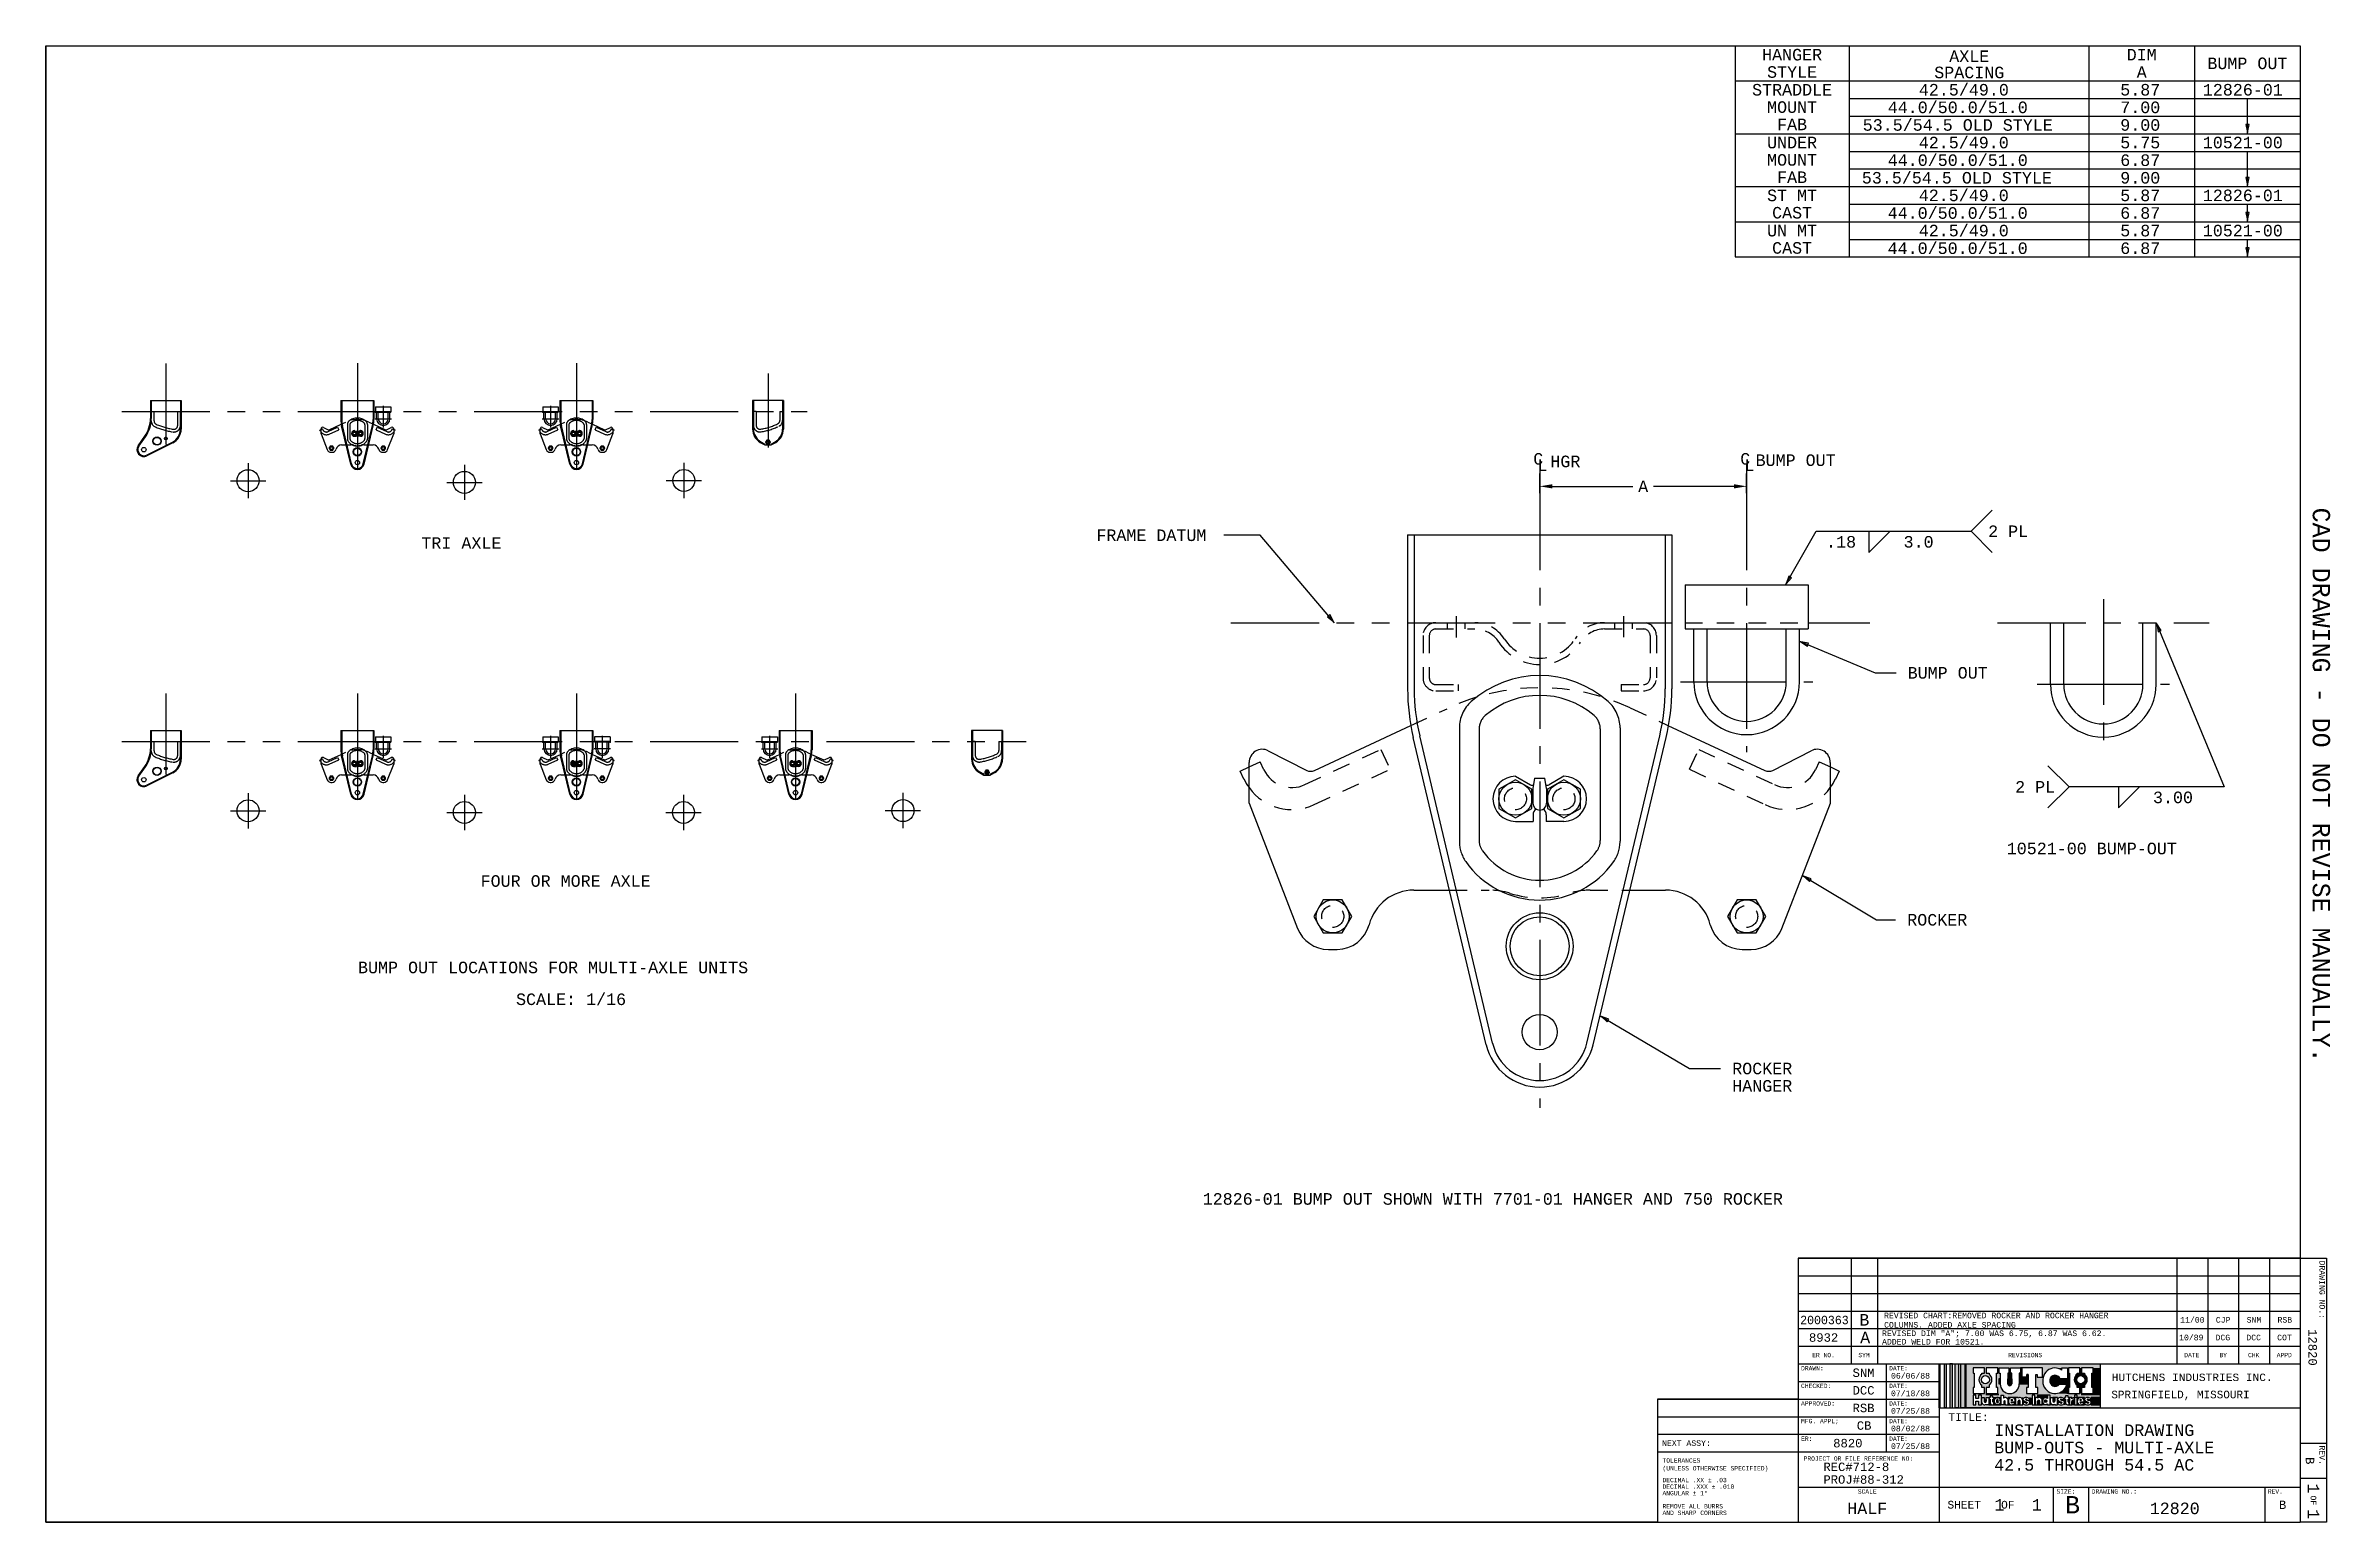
# Paper-space layout 'Layout1' of a CAD drawing. Extents: x 0.7 to 33.1, y 0.4 to 21.3.
# The model-space entities are those that its viewports show. They can reach past a viewport. Long polylines and large blocks are cut down to what shows.
import ezdxf
from ezdxf.enums import TextEntityAlignment as Align

# ---------------------------------------------------------------- set-up
doc = ezdxf.new("R2010")
doc.units = 0
doc.header["$MEASUREMENT"] = 0
for name, pattern in [('CENTER2', [1.125, 0.75, -0.125, 0.125, -0.125]), ('HIDDEN2', [0.1875, 0.125, -0.0625]), ('PHANTOM2', [1.25, 0.625, -0.125, 0.125, -0.125, 0.125, -0.125])]:
    doc.linetypes.add(name, pattern=pattern)
doc.layers.get('0').update_dxf_attribs({"linetype": 'CONTINUOUS'})
doc.layers.get('DEFPOINTS').update_dxf_attribs({"linetype": 'CONTINUOUS'})
for name, color, linetype in [('AM_VIEWS', 1, 'CONTINUOUS'), ('CENTER', 150, 'CENTER2'), ('DIM', 6, 'CONTINUOUS'), ('HIDDEN', 104, 'HIDDEN2'), ('NOTE_CHART', 20, 'CONTINUOUS'), ('PHANTOM_L', 150, 'PHANTOM2'), ('REVISION_LETTER_BLOCK', 7, 'CONTINUOUS'), ('REVISION_LINE_BLOCK', 7, 'CONTINUOUS'), ('SOLID_M', 54, 'CONTINUOUS'), ('TITLE_BLOCK__PROD_', 7, 'CONTINUOUS'), ('TITLE_BLOCK_BORDER', 7, 'CONTINUOUS'), ('TITLE_INFO_TEXT_NONVARIABL', 7, 'CONTINUOUS'), ('TITLE_TEXT_BLOCK', 7, 'CONTINUOUS')]:
    doc.layers.add(name, color=color, linetype=linetype)
doc.styles.get("Standard").update_dxf_attribs({"font": 'monotxt.shx'})
doc.dimstyles.new('HALF_SCALE', dxfattribs={"dimscale": 2, "dimtxt": 0.164, "dimasz": 0.18, "dimexe": 0.18, "dimexo": 0.0625, "dimgap": 0.09, "dimtad": 0, "dimtih": 1, "dimtoh": 1, "dimzin": 4, "dimtxsty": 'STANDARD', "dimcen": 0.09, "dimclrd": 6, "dimclre": 6, "dimclrt": 6, "dimazin": 3, "dimtfac": 1, "dimtofl": 0, "dimtmove": 0, "dimatfit": 3, "dimtolj": 1, "dimtzin": 0})

psp = doc.layouts.get("Layout1")

# ---------------------------------------------------------------- texts
at = {"layer": 'NOTE_CHART', "width": 1.000003088088263}
for s, p in [('HANGER', (25.50508899790423, 21.12124317149269)), ('AXLE', (28.0195389559023, 21.09841482844398)), ('DIM', (30.46724727488535, 21.12124317149269)), ('BUMP OUT', (31.96724727488535, 20.99819616983282)), ('STRADDLE', (25.50508899790423, 20.62319616983282)), ('STYLE', (25.50508899790423, 20.87514916817295)), ('SPACING', (28.0195389559023, 20.86903435622056)), ('A', (30.46724727488535, 20.87514916817295)), ('MOUNT', (25.50508899790423, 20.37710216651308)), ('FAB', (25.50508899790423, 20.13100816319334)), ('MOUNT', (25.50508899790423, 19.62710216651308)), ('UNDER', (25.50508899790423, 19.87319616983282)), ('FAB', (25.50508899790423, 19.38100816319334)), ('ST MT', (25.50508899790423, 19.12319616983282)), ('CAST', (25.50508899790423, 18.87710216651308)), ('UN MT', (25.50508899790423, 18.62319616983282)), ('CAST', (25.50508899790423, 18.37710216651308))]:
    psp.add_text(s, height=0.1640625, dxfattribs=at).set_placement(p, align=Align.CENTER)
for s, p in [('42.5/49.0', (27.3037609318176, 20.62319616983282)), ('5.87', (30.16255876533167, 20.62319616983282)), ('12826-01', (31.33443275205271, 20.62319616983282)), ('44.0/50.0/51.0', (26.86217232616229, 20.37319616983282)), ('7.00', (30.16255876533167, 20.37319616983282)), ('53.5/54.5 OLD STYLE', (26.50730349493909, 20.12319616983282)), ('9.00', (30.16255876533167, 20.12319616983282)), ('44.0/50.0/51.0', (26.8623400657411, 19.62319616983282)), ('42.5/49.0', (27.30275336020303, 19.87319616983282)), ('5.75', (30.16255876533167, 19.87319616983282)), ('6.87', (30.16255876533167, 19.62319616983282)), ('10521-00', (31.33443275205271, 19.87319616983282)), ('53.5/54.5 OLD STYLE', (26.49496289753048, 19.37319616983282)), ('9.00', (30.16255876533167, 19.37319616983282)), ('42.5/49.0', (27.30258539379587, 19.12319616983282)), ('5.87', (30.16255876533167, 19.12319616983282)), ('12826-01', (31.33443275205271, 19.12319616983282)), ('44.0/50.0/51.0', (26.86150046053373, 18.87319616983282)), ('6.87', (30.16255876533167, 18.87319616983282)), ('44.0/50.0/51.0', (26.8611645277194, 18.37319616983282)), ('42.5/49.0', (27.30258539379593, 18.62319616983282)), ('5.87', (30.16255876533167, 18.62319616983282)), ('6.87', (30.16255876533167, 18.37319616983282)), ('10521-00', (31.33443275205271, 18.62319616983282))]:
    psp.add_text(s, height=0.1640625, dxfattribs=at).set_placement(p)
at = {"layer": 'REVISION_LINE_BLOCK'}
for s, height, width, p in [('8932', 0.1199999451637268, 1.000003104410001, (25.7443894941353, 2.927237525674675)), ('A', 0.1640625, 1.000003088088263, (26.4711532752909, 2.905206248262993)), ('ADDED WELD FOR 10521.', 0.07999998331069946, 1.000003073365137, (26.78135856911883, 2.887237455782369)), ('REVISED DIM "A"; 7.00 WAS 6.75, 6.87 WAS 6.62.', 0.07999998331069946, 1.000003073365137, (26.78135856911883, 3.007237557408288)), ('10/89', 0.07999998331069946, 1.000003073365137, (30.99752540812239, 2.947237506595329)), ('DCG', 0.07999998331069946, 1.000003073365137, (31.51502563730225, 2.947237506595329)), ('DCC', 0.07999998331069946, 1.000003073365137, (31.95252563730225, 2.947237506595329)), ('COT', 0.07999998331069946, 1.000003073365137, (32.3899760462378, 2.947237506595329))]:
    psp.add_text(s, height=height, dxfattribs=dict(at, width=width)).set_placement(p)
at = {"layer": 'TITLE_BLOCK__PROD_', "linetype": 'CONTINUOUS'}
for s, height, width, p in [('HUTCHENS INDUSTRIES INC.', 0.1049999967217445, 1.047619074650633, (30.04124324880626, 2.369547661484045)), ('SPRINGFIELD, MISSOURI', 0.1079999804496765, 1.000003104409144, (30.0361540723444, 2.123988583774571))]:
    psp.add_text(s, height=height, dxfattribs=dict(at, width=width)).set_placement(p)
at = {"layer": 'TITLE_BLOCK_BORDER', "width": 1.000003088088263}
psp.add_text('CAD DRAWING - DO NOT REVISE MANUALLY.', height=0.24609375, rotation=270.0000000117517, dxfattribs=at).set_placement((32.8942004714638, 10.83099035928714), align=Align.CENTER)
at = {"layer": 'TITLE_INFO_TEXT_NONVARIABL', "linetype": 'CONTINUOUS', "width": 1.000003073365137}
for s, p in [('DRAWING NO.:', (32.99024730662356, 4.079561216839687)), ('REV.', (32.99024730662356, 1.454561216839687)), ('OF', (32.86474728325854, 0.744061963715688))]:
    psp.add_text(s, height=0.07999998331069946, rotation=270.0000000117517, dxfattribs=at).set_placement(p)
at = {"layer": 'TITLE_INFO_TEXT_NONVARIABL', "linetype": 'CONTINUOUS'}
for s, height, width, p in [('ER NO.', 0.06199999898672104, 1.000003064351747, (25.79010385200908, 2.706989947790325)), ('SYM', 0.06199999898672104, 1.000003064351747, (26.44560413547387, 2.706989947790325)), ('REVISIONS', 0.06199999898672104, 1.000003064351747, (28.57215411328306, 2.706989947790325)), ('DATE', 0.06199999898672104, 1.000003064351747, (31.07095417678883, 2.706989947790325)), ('BY', 0.06199999898672104, 1.000003064351747, (31.57045436576536, 2.706989947790325)), ('CHK', 0.06199999898672104, 1.000003064351747, (31.97695427127709, 2.706989947790325)), ('APPD', 0.06199999898672104, 1.000003064351747, (32.38340458572438, 2.706989947790325)), ('CHECKED:', 0.06199999898672104, 1.000003064351747, (25.6321045991086, 2.269989673132122)), ('DRAWN:', 0.06199999898672104, 1.000003064351747, (25.6321045991086, 2.519989673132122)), ('DATE:', 0.06199999898672104, 1.000003064351747, (26.8821045991086, 2.519989673132122)), ('DATE:', 0.06199999898672104, 1.000003064351747, (26.8821045991086, 2.269989673132122)), ('APPROVED:', 0.06199999898672104, 1.000003064351747, (25.6321045991086, 2.019989673132122)), ('DATE:', 0.06199999898672104, 1.000003064351747, (26.8821045991086, 2.019989673132122)), ('MFG. APPL;', 0.06199999898672104, 1.000003064351747, (25.6321045991086, 1.769989673132122)), ('DATE:', 0.06199999898672104, 1.000003064351747, (26.8821045991086, 1.769989673132122)), ('TITLE:', 0.10999995470047, 1.000003115698624, (27.72296148650383, 1.802989855499565)), ('NEXT ASSY:', 0.07999998331069946, 1.000003073365137, (23.6590193204616, 1.447989955630973)), ('ER:', 0.06199999898672104, 1.000003064351747, (25.6321045991086, 1.519989673132122)), ('PROJECT OR FILE REFERENCE NO:', 0.06199999898672104, 1.000003064351747, (25.66775962077608, 1.237489406103313)), ('DATE:', 0.06199999898672104, 1.000003064351747, (26.8821045991086, 1.519989673132122)), ('TOLERANCES', 0.06199999898672104, 1.000003064351747, (23.66544791423311, 1.210322741502941)), ('(UNLESS OTHERWISE SPECIFIED)', 0.06199999898672104, 1.000003064351747, (23.66544791423311, 1.099741343492687)), ('SCALE', 0.06199999898672104, 1.000003064351747, (26.43711634837618, 0.7699906268064385)), (' SHEET   OF', 0.10999995470047, 1.000003115698624, (27.61496168486809, 0.5579903275683515)), ('SIZE:', 0.06199999898672104, 1.000003064351747, (29.2576043244504, 0.7694903054181939)), ('B', 0.24609375, 1.000003088088263, (29.3793562773479, 0.4899434299385247)), ('DRAWING NO.:', 0.06199999898672104, 1.000003064351747, (29.7571045991086, 0.7699902691785698)), ('REV.', 0.06199999898672104, 1.000003064351747, (32.2571045991086, 0.7699902691785698)), ('AND SHARP CORNERS', 0.06199999898672104, 1.000003064351747, (23.66544791423311, 0.4670518302266007)), ('REMOVE ALL BURRS', 0.06199999898672104, 1.000003064351747, (23.66544791423311, 0.5600519218389397))]:
    psp.add_text(s, height=height, dxfattribs=dict(at, width=width)).set_placement(p)
at = {"layer": 'TITLE_TEXT_BLOCK'}
for s, height, width, p in [('12820', 0.1199999451637268, 1.000003104410001, (32.83364653329492, 3.106000512925451)), ('1', 0.1640625, 1.000003088088263, (32.82271602492621, 0.9145838581941668)), ('1', 0.1640625, 1.000003088088263, (32.82271602492621, 0.5520836674593035))]:
    psp.add_text(s, height=height, rotation=270.0000000117517, dxfattribs=dict(at, width=width)).set_placement(p)
for s, height, width, p in [('SNM', 0.1199999451637268, 1.000003104410001, (26.36324089504711, 2.427237525674673)), ('DCC', 0.1199999451637268, 1.000003104410001, (26.36324089504711, 2.177237525674673)), ('06/06/88', 0.07999998331069946, 1.000003073365137, (26.90857097804889, 2.404267802921012)), ('RSB', 0.1199999451637268, 1.000003104410001, (26.36324089504711, 1.927237525674673)), ('07/18/88', 0.07999998331069946, 1.000003073365137, (26.90857097804889, 2.154267802921012)), ('07/25/88', 0.07999998331069946, 1.000003073365137, (26.90857097804889, 1.904267802921012)), ('CB', 0.1199999451637268, 1.000003104410001, (26.42324105389348, 1.677237525674673)), ('08/02/88', 0.07999998331069946, 1.000003073365137, (26.90857097804889, 1.654267802921012)), ('INSTALLATION DRAWING', 0.1640625, 1.000003088088263, (28.37349170557635, 1.588800251582732)), ('8820', 0.1199999451637268, 1.000003104410001, (26.08827491588823, 1.427237525674673)), ('07/25/88', 0.07999998331069946, 1.000003073365137, (26.90857097804889, 1.404267802921012)), ('BUMP-OUTS - MULTI-AXLE', 0.1640625, 1.000003088088263, (28.37349170557635, 1.342706248262992)), ('REC#712-8', 0.1199999451637268, 1.000003104410001, (25.94938838221065, 1.090970784518095)), ('PROJ#88-312', 0.1199999451637268, 1.000003104410001, (25.94938838221065, 0.9109706879585708)), ('42.5 THROUGH 54.5 AC', 0.1640625, 1.000003088088263, (28.37349170557635, 1.096612244943252)), ('1', 0.1640625, 1.000003088088263, (28.3761539619364, 0.5302089900766518)), ('1', 0.1640625, 1.000003088088263, (28.90615464858191, 0.5302089900766518)), ('HALF', 0.1640625, 1.000003088088263, (26.28755876533167, 0.4789394588266518)), ('12820', 0.1640625, 1.000003088088263, (30.58052726201193, 0.4789394588266518))]:
    psp.add_text(s, height=height, dxfattribs=dict(at, width=width)).set_placement(p)

msp = doc.modelspace()

# ---------------------------------------------------------------- texts
at = {"layer": 'DIM', "width": 1.000003088088263}
for s, p in [('C', (11.49833209432886, 9.94933460634337)), ('L', (11.61882415944775, 9.76715198163248)), ('HGR', (11.98334304800456, 9.876170104372292)), ('C', (17.37333209432886, 9.94933460634337)), ('L', (17.49382415944775, 9.76715198163248)), (' BUMP OUT', (17.5258866156958, 9.911107458028539)), ('TRI AXLE', (-20.06550921348868, 7.558041670365217)), ('FRAME DATUM', (-0.9043649568968846, 7.779469587845686)), ('.18', (19.81034146400155, 7.591956236405256)), ('3.0', (22.01033841224374, 7.591956236405256)), ('2 PL', (24.41033803077401, 7.891957380814436)), (' BUMP OUT', (21.8419777020997, 3.872426130814436)), ('2 PL', (25.17668019385995, 0.6342154527138497)), ('3.00', (29.08918057532968, 0.3342162156533028)), ('10521-00 BUMP-OUT', (24.93838893027963, -1.11578454728615)), ('FOUR OR MORE AXLE', (-18.38386858848868, -2.039614579634783)), (' ROCKER', (21.83026085944833, -3.141247651534197)), ('BUMP OUT LOCATIONS FOR MULTI-AXLE UNITS', (-21.86433733848868, -4.494692704634783)), ('SCALE: 1/16', (-17.37797869591056, -5.398581407027361)), (' ROCKER', (16.86150799842538, -7.365854165511248)), (' HANGER', (16.86150799842538, -7.858042172150729)), ('12826-01 BUMP OUT SHOWN WITH 7701-01 HANGER AND 750 ROCKER', (2.113476382214444, -11.0689820265342))]:
    msp.add_text(s, height=0.328125, dxfattribs=at).set_placement(p)

# ---------------------------------------------------------------- blocks, each defined once
blk = doc.blocks.new('REV_LINE')
at = {"layer": 'REVISION_LINE_BLOCK', "width": 1.23030628113818, "flags": 4}
blk.add_attdef('ERNO', text='', height=0.12, dxfattribs=at).set_placement((0.02722057045624737, -0.1871674098918312), (0.7161920878936279, -0.1871674098918312), align=Align.FIT)
at = {"layer": 'REVISION_LINE_BLOCK', "flags": 4}
for tag, height, p in [('*', 0.164, (0.9381411659649963, -0.1241753639007688)), ('XX/XX', 0.08, (5.593850135803223, -0.1250000000000004)), ('BY', 0.08, (6.031350135803223, -0.1250000000000004)), ('CHK', 0.08, (6.468850135803233, -0.1250000000000004)), ('APPD', 0.08, (6.906300135803225, -0.1250000000000004))]:
    blk.add_attdef(tag, text='', height=height, dxfattribs=at).set_placement(p, align=Align.MIDDLE_CENTER)
for p in [(1.218379928135594, -0.1022929372716539), (1.218379928135594, -0.2356262706049863)]:
    blk.add_attdef('DESCRIPTION', p, '', height=0.08, dxfattribs=at)
blk = doc.blocks.new('REV_LETTER')
at = {"layer": 'REVISION_LETTER_BLOCK', "flags": 4}
blk.add_attdef('-', text='', height=0.12, rotation=270, dxfattribs=at).set_placement((-0.2360553741455078, 0.8742498755455019), align=Align.MIDDLE_CENTER)
blk.add_attdef('-', text='', height=0.12, dxfattribs=at).set_placement((-0.625, 0.2492498755455019), align=Align.MIDDLE_CENTER)
blk = doc.blocks.new('A$C73F23C19')
at = {"linetype": 'CONTINUOUS'}
for p, q in [((0, 0), (-0.01291084289550781, -7.450580596923828e-09)), ((0, 0), (0, 0.02816899120807648)), ((0.002346992492675781, 0.02816903591156006), (0, 0.02816899120807648)), ((0.002346992492675781, 0.02816903591156006), (0.002346992492675781, -0.05399052426218987)), ((-0.02934360504150391, -0.05399052426218987), (-0.02934360504150391, -0.01643192768096924)), ((0.002346992492675781, -0.05399052426218987), (-0.02934360504150391, -0.05399052426218987))]:
    blk.add_line(p, q, dxfattribs=at)
blk.add_arc((-0.01291084289550781, -0.01643192768096924), 0.01643192023038864, 89.99999999999997, 179.999974020892, dxfattribs=at)
blk = doc.blocks.new('HUTCH_LOGO')
at = {"linetype": 'CONTINUOUS'}
h = blk.add_hatch(color=256, dxfattribs=at)
h.paths.add_polyline_path([(0.01056339591741562, 0.4999997019767761), (0, 0.4999997019767761), (0, 0), (0.01056339591741562, 0)])
h.paths.add_polyline_path([(0.08303993940353395, 0.4999997019767762), (0.06338036060333252, 0.4999997019767761), (0.06338036060333252, 0), (0.08303993940353394, 0)])
h.paths.add_polyline_path([(0.1555163860321045, 0.4999997019767761), (0.1267604827880859, 0.4999997019767761), (0.1267604827880859, 0), (0.1555163860321045, 0)])
h.paths.add_polyline_path([(0.2279930710792541, 0.4999997019767761), (0.1901409029960633, 0.4999997019767761), (0.1901409029960632, 0), (0.2279930710792542, 0)])
h.paths.add_polyline_path([(0.3004691004753113, 0.4999997019767761), (0.2535210847854614, 0.4999997019767761), (0.2535210847854614, 0), (0.3004691004753113, 0)])
for points in [[(0.3990606665611268, 0.4530512094497681), (0.457222546365255, 0.4530512094497681), (0.4572225463652551, 0.4999997019767761), (0.3169012069702148, 0.4999997019767761), (0.3169012069702148, 0), (0.4572225463652551, 0), (0.4572225463652551, 0.0774642825126648), (0.4319244027137756, 0.0774642825126648), (0.4319244027137756, 0.03521086648106575), (0.3990606665611267, 0.03521086648106575), (0.3990606665611267, 0.1431919932365417), (0.4319244027137756, 0.1431919932365417), (0.4319244027137756, 0.1079807877540588), (0.4572225463652551, 0.1079807877540588), (0.4572225463652551, 0.161971390247345), (0.3990606665611268, 0.161971390247345), (0.3990606665611268, 0.2323939204216003), (0.4131450653076172, 0.2323939204216003), (0.4131450653076172, 0.3943657279014587), (0.3990606665611267, 0.3943657279014587)], [(1.323866541101298, 0.4999997019767762), (0.3169012069702148, 0.4999997019767761), (0.3169012069702148, 0.4530512094497681), (1.323866541101298, 0.4530512094497681)], [(0.547985936266974, 0.4999997019767761), (0.457222546365255, 0.4999997019767761), (0.457222546365255, 0.4530512094497681), (0.5352107286453247, 0.4530512094497681), (0.5352107286453247, 0.3943657279014587), (0.5011732578277588, 0.3943657279014587), (0.5011732578277588, 0.3819728677064929, 0.5239346561891728), (0.5011731982215114, 0.2565236916969723), (0.5011732578277588, 0.2323939204216003), (0.5352107286453247, 0.2323939204216003), (0.5352107286453247, 0.161971390247345), (0.4572225463652551, 0.1619713902473449), (0.4572225463652551, 0.1079807877540588), (0.4647881388664246, 0.1079807877540588), (0.4647881388664246, 0.1431919932365417), (0.4976520538330079, 0.1431919932365418), (0.4976520538330078, 0.03521086648106575), (0.4647881388664246, 0.03521086648106575), (0.4647881388664247, 0.0774642825126648), (0.457222546365255, 0.0774642825126648), (0.457222546365255, 0), (0.5479859362669739, 0), (0.5479859362669739, 0.03774885050282929, -0.5315958742317163), (0.4999992847442627, 0.07012861967086792), (0.4999992847442627, 0.1173704266548157), (0.529341995716095, 0.1173704266548157), (0.529341995716095, 0.0762905478477478, 0.5563873690032094), (0.5479859362669739, 0.06472271358465652), (0.5479859362669739, 0.2724220986876356, -0.4355132014624344), (0.4976522326469421, 0.3192482590675354, -0.4355132014624344), (0.5479859362669739, 0.3660744194474352)], [(0.7183089945832534, 0.3286378543257436), (0.7031620588112775, 0.3286378543257436), (0.7031620588112775, 0.2724220986876356), (0.7183311911730419, 0.2724220986876356, -0.004935697457718116), (0.7183092236539143, 0.2746464597969945)], [(0.8319875162092519, 0.3286378543257435), (0.8075103163719177, 0.3286378543257436), (0.8075103163719177, 0.2746469378471375), (0.8076161071285595, 0.2724220986876356), (0.8319875162092522, 0.2724220986876356)], [(0.8544585704803467, 0.3286378543257436), (0.831987516209252, 0.3286378543257436), (0.831987516209252, 0.2724220986876356), (0.8543528393283498, 0.2724220986876356), (0.8544585108421573, 0.2746456829153923, 1.336510858807497e-05), (0.8544585108757019, 0.2746469378476403, -1.336510859103096e-05), (0.8544585108421573, 0.274645682915392), (0.8544585704803467, 0.2746469378471386)], [(1.04929256439209, 0.3802811503410339), (1.032861709594727, 0.3802811503410339), (1.032861709594727, 0.3474172353744507), (0.9718291759490966, 0.3474172353744507), (0.9718291759490966, 0.4530512094497681), (0.957744538784027, 0.4530512094497681), (0.957744538784027, 0.3943657279014587), (0.9436599612236022, 0.3943657279014587), (0.9436599612236023, 0.2746469378471353), (0.9436597202176691, 0.2746227911798766, -0.004883181071358583), (0.9436377552838691, 0.272422098687622), (1.04929256439209, 0.2724220986876131)], [(1.504456877708435, 0.2724220986876355), (1.414899706840515, 0.2724220986876356), (1.414899706840515, 0.2699524462223054), (1.504456877708435, 0.2699544851066397)], [(1.517104723254663, 0.4999997019767761), (1.504456877708435, 0.4999997019767761), (1.504456877708435, 0.1384971737861633), (1.517104723254664, 0.1384971737861633)], [(1.517104723254663, 0.3660744194474352), (1.509387016296387, 0.3660744194474352), (1.509387016296387, 0.3286378543257436), (1.517104723254663, 0.3286378543257436)], [(1.535208284854889, 0.3286378543257436), (1.517104723254663, 0.3286378543257436), (1.517104723254663, 0.2724220986876356), (1.535208284854889, 0.2724220986876356)], [(1.535208284854889, 0.2724220986876356), (1.517104723254663, 0.2724220986876356), (1.517104723254663, 0.161971390247345), (1.521123886108399, 0.161971390247345), (1.521123886108399, 0.232393741607666), (1.535208284854889, 0.232393741607666)], [(1.894362449645996, 0.3660744194474352), (1.798119306564331, 0.3660744194474352), (1.798119306564331, 0.3286378543257436), (1.894362449645996, 0.3286378543257436)], [(1.894362449645996, 0.2724220986876356), (1.798119306564331, 0.2724220986876356), (1.798119306564331, 0.232393741607666), (1.812203645706177, 0.232393741607666), (1.812203645706177, 0.161971390247345), (1.894362449645996, 0.161971390247345)], [(0.7031620588112775, 0.161971390247345), (0.547985936266974, 0.161971390247345), (0.547985936266974, 0.1431919932365417), (0.7031620588112775, 0.1431919932365417)], [(0.6003510951995851, 0.0633806586265564), (0.5845062136650085, 0.0633806586265564), (0.5845062136650085, 0.05751127004623413), (0.600351095199585, 0.05751127004623413)], [(0.600351095199585, 0.05633759126067162, -0.01389666796723617), (0.6003837219491437, 0.05751127004623413), (0.5845062136650085, 0.05751127004623413), (0.5845062136650085, 0.03521090000867844), (0.6214777593102649, 0.0352109633386755, -0.4142140640809298)], [(0.6453873139898811, 0.09859111133027433), (0.6318896633665598, 0.09859111133027432), (0.6318896633665598, 0.07042213502335903, 0.4142135623709064), (0.6389318329374825, 0.0633799654524888, -4.616592032369211e-06), (0.6453873139898813, 0.06337990584785302), (0.6453873139898813, 0.07617721217913703, -0.001381181853322664), (0.6453873139898813, 0.07640416609817169)], [(0.8120529055601321, 0.1173704266548157), (0.7568894028663635, 0.1173704266548157), (0.7568894028663635, 0.1109002507761095, -0.6094444739089955), (0.812052905560132, 0.08245259523391724)], [(0.7827109098434448, 0.07629066705703735, 1), (0.7568895816802979, 0.07629066705590695, -1.088221402140005e-06), (0.7568895816804337, 0.07629072325455083), (0.7568894028664608, 0.03521090000867843), (0.7827109098434447, 0.03521090000867843)], [(0.8554801344871522, 0.1173704266548157), (0.812052905560132, 0.1173704266548157), (0.8120529055601321, 0.03521090000867844), (0.8553839883096629, 0.03521090000867844, -0.9988226279582051)], [(0.9540709853172302, 0.07629060745239277, 0.9996957310835873), (0.9282492995262155, 0.07629846538088234, 0.0003043150882029233), (0.9282492995262146, 0.03521090000867844), (0.9540709853175245, 0.03521090000876805)], [(0.9834136366844177, 0.1173704266548157), (0.9282492995262146, 0.1173704266548157), (0.9282492995262145, 0.110900581522185, -0.6094454517297737), (0.9834136366845639, 0.08245259523406334)], [(1.27581787109375, 0.1047790852271577), (1.27581787109375, 0.1431919932365417), (1.158447265625, 0.1431919932365416), (1.158447265625, 0.1173704266548157), (1.158447265625, 0.1109006411268302, -0.6094456330968718), (1.213611602783193, 0.08245263636748064), (1.21361160106224, 0.07919937501190642, -0.6154273524202305)], [(1.158447265625, 0.07629072338347911), (1.158447265625, 0.03521090000867844), (1.184268951416016, 0.03521090000867844), (1.184269154338834, 0.0762906596069265, 1.000427376684933)], [(1.21361159798476, 0.0733817604200562), (1.213611577792619, 0.03521088448662288), (1.27581787109375, 0.03521085157990456), (1.27581787109375, 0.04780201046833785, -0.6154277170953895)], [(1.266427993774414, 0.0762905478477478, 1), (1.235912322998047, 0.0762905478477478, 1)], [(1.323866541101298, 0.1675702741043678), (1.323866541101298, 0.161971390247345), (1.363629643760668, 0.161971390247345, -0.06930787712494749)], [(1.336851119999594, 0.07629065960777508, 0.9996957313522783), (1.362672805790612, 0.07628280168191451, 0.0003043150882029224), (1.362672805786431, 0.1173703670541183), (1.336851119995117, 0.1173703670513995)], [(1.517014622688293, 0.07042205333709717, 0.3944629205703797), (1.523578992240199, 0.063396111449531), (1.530512273311615, 0.0633961216212373), (1.530512273311615, 0.07042205333709717)], [(1.591510618835154, 0.1173703223466873), (1.562201499938965, 0.1173703223466873), (1.562201499938965, 0.1045095630166368, -0.2092954105487843)], [(1.578634262084961, 0.07276946306228638), (1.578634262084961, 0.08920138329267503, 0.4142134295691739), (1.562202341854574, 0.0727694705128636)], [(1.591545104980469, 0.0892013907432556), (1.593892097473145, 0.0892013907432556), (1.593892097473145, 0.1173703819513321), (1.591545104980469, 0.1173703372478485)], [(1.666662216186523, 0.1173704266548157), (1.623234987259503, 0.1173704266548157), (1.623234987259504, 0.03521090000867844), (1.666566070009034, 0.03521090000867844, -0.9988226279582051)], [(1.894362449645996, 0.161971390247345), (1.812203645706177, 0.161971390247345), (1.812203645706177, 0.1619712114334107), (1.676053702831268, 0.1619712114334106), (1.676053702831268, 0.161971390247345), (1.669352993239686, 0.161971390247345), (1.669352993239686, 0.1431919932365417), (1.894362449645996, 0.1431919932365417)], [(1.789900243282318, 0.1173703670501709), (1.789900243282318, 0.03521090000867844), (1.894362449645996, 0.03521082550287247), (1.894362449645996, 0.1173703670501709)], [(1.894362449645996, 0.1173703670501709), (1.808627746743475, 0.1173703670501709), (1.808627746743475, 0.03521088665162053), (1.894362449645996, 0.03521082550287247)]]:
    blk.add_hatch(color=256, dxfattribs=at).paths.add_polyline_path(points)
h = blk.add_hatch(color=256, dxfattribs=at)
h.paths.add_polyline_path([(1.323866541101298, 0.4474519083602319), (1.323866541101298, 0.4530512094497681), (1.215960502624512, 0.453051209449768), (1.215960502624512, 0.3474172353744507), (1.154927253723145, 0.3474172353744507), (1.154927253723145, 0.3802811503410339), (1.138495445251465, 0.3802811503410339), (1.138495445251465, 0.2323939204216003), (1.160796165466309, 0.2323939204216003), (1.160796165466309, 0.161971390247345), (1.323866541101298, 0.161971390247345), (1.323866541101298, 0.1675702741043678, -0.7543161985060498)])
h.paths.add_polyline_path([(1.323866541101298, 0.161971390247345), (0.3169012069702148, 0.161971390247345), (0.3169012069702148, 0.1431919932365417), (1.323866541101298, 0.1431919932365417)])
h = blk.add_hatch(color=256, dxfattribs=at)
h.paths.add_polyline_path([(0.7031620588112775, 0.4999997019767761), (0.5479859362669739, 0.4999997019767761), (0.5479859362669738, 0.453051209449768), (0.7031620588112775, 0.453051209449768)])
h.paths.add_polyline_path([(0.831987516209252, 0.4999997019767761), (0.7031620588112776, 0.4999997019767761), (0.7031620588112775, 0.453051209449768), (0.8319875162092522, 0.4530512094497681)])
h.paths.add_polyline_path([(1.095494136123762, 0.4999997019767761), (0.831987516209252, 0.4999997019767761), (0.8319875162092519, 0.453051209449768), (1.095494136123762, 0.453051209449768)])
h.paths.add_polyline_path([(0.7031620588112775, 0.4530512094497681), (0.690140426158905, 0.4530512094497681), (0.690140426158905, 0.3943657279014587), (0.6760560870170593, 0.3943657279014587), (0.6760560870170594, 0.3660744194474353), (0.7031620588112775, 0.3660744194474352)])
h.paths.add_polyline_path([(0.7183092236518861, 0.3943657279014587), (0.7042248249053955, 0.3943657279014587), (0.7042248249053956, 0.4530512094497681), (0.7031620588112775, 0.4530512094497681), (0.7031620588112775, 0.3660744194474352), (0.718309125053666, 0.3660744194474353)])
h.paths.add_polyline_path([(0.7031620588112776, 0.3286378543257436), (0.6760560870170593, 0.3286378543257436), (0.6760560870170593, 0.2724220986876356), (0.7031620588112775, 0.2724220986876356)])
h.paths.add_polyline_path([(0.7031620588112774, 0.3660744194474352), (0.6760560870170594, 0.3660744194474352), (0.6760560870170594, 0.3286378543257436), (0.7031620588112775, 0.3286378543257436)])
h.paths.add_polyline_path([(0.5880278944969177, 0.3819729089736938), (0.5880278944969177, 0.3943657279014587), (0.5539904832839966, 0.3943657279014587), (0.5539904832839966, 0.4530512094497681), (0.5479859362669739, 0.453051209449768), (0.5479859362669739, 0.3660744194474352), (0.6048303477803944, 0.3660744194474352, 0.07624216923017466)])
h.paths.add_polyline_path([(0.6048303477803944, 0.3660744194474352), (0.5479859362669741, 0.3660744194474352, -0.336187940697643), (0.5906004457259783, 0.3286378543257436), (0.6203115470234077, 0.3286378543257436, 0.1351783690593043)])
h.paths.add_polyline_path([(0.6203115470234077, 0.3286378543257436), (0.5906004457259783, 0.3286378543257436, -0.05038161183714673), (0.5915489792823792, 0.3192482590675354, -0.3932299598237693), (0.5479859362669741, 0.2724220986876356), (0.6048303477803944, 0.2724220986876356, 0.1986097100956915)])
h.paths.add_polyline_path([(0.6048303477803945, 0.2724220986876356), (0.5479859362669739, 0.2724220986876356), (0.5479859362669739, 0.161971390247345), (0.5539904832839966, 0.161971390247345), (0.5539904832839966, 0.2323939204216003), (0.5880275964736938, 0.2323937863111496), (0.5880281925215577, 0.2565238154992002, 0.07624097449459522)])
h.paths.add_polyline_path([(0.7031620588112775, 0.2724220986876356), (0.6760560870170594, 0.2724220986876356), (0.6760560870170593, 0.2323939204216004), (0.690140426158905, 0.2323939204216003), (0.690140426158905, 0.161971390247345), (0.7031620588112775, 0.161971390247345)])
h.paths.add_polyline_path([(0.7031620588112775, 0.161971390247345), (0.547985936266974, 0.161971390247345), (0.547985936266974, 0.1431919932365417), (0.7031620588112775, 0.1431919932365417)])
h.paths.add_polyline_path([(0.8319875162092522, 0.161971390247345), (0.7031620588112775, 0.1619713902473449), (0.7031620588112774, 0.1431919932365417), (0.8319875162092522, 0.1431919932365417)])
h.paths.add_polyline_path([(0.7031620588112775, 0.1431919932365417), (0.5479859362669739, 0.1431919932365417), (0.5479859362669739, 0.1173704266548157), (0.600351095199585, 0.1173704266548157), (0.600351095199585, 0.1384971737861633), (0.629693865776062, 0.1384971737861633), (0.6296938657760619, 0.1173704266548157), (0.7031620588112775, 0.1173704266548157)])
h.paths.add_polyline_path([(0.7275466322898865, 0.1431919932365417), (0.7031620588112775, 0.1431919932365417), (0.7031620588112775, 0.1173704266548157), (0.7275466322898865, 0.1173704266548157)])
h.paths.add_polyline_path([(0.8319875162092522, 0.1431919932365417), (0.7568894028663635, 0.1431919932365417), (0.7568894028663635, 0.1173704266548157), (0.8319875162092522, 0.1173704266548157)])
h = blk.add_hatch(color=256, dxfattribs=at)
h.paths.add_polyline_path([(0.718309125053666, 0.3660744194474352), (0.7031620588112776, 0.3660744194474352), (0.7031620588112776, 0.3286378543257436), (0.7183089945832533, 0.3286378543257436)])
h.paths.add_polyline_path([(0.7183311911730419, 0.2724220986876356), (0.7031620588112775, 0.2724220986876356), (0.7031620588112775, 0.161971390247345), (0.831987516209252, 0.1619713902473449), (0.831987516209252, 0.1619761529385344, -0.4110407831025326)])
h.paths.add_polyline_path([(1.095494136123762, 0.161971390247345), (0.8319875162092522, 0.161971390247345), (0.831987516209252, 0.1431919932365417), (1.095494136123762, 0.1431919932365417)])
edge = h.paths.add_edge_path()
edge.add_line((1.093894004821777, 0.1431919932365417), (0.831987516209252, 0.1431919932365417))
edge.add_line((0.831987516209252, 0.1431919932365417), (0.8319875162092522, 0.1173704266548157))
edge.add_line((0.8319875162092522, 0.1173704266548157), (1.010601828681585, 0.1173704266548157))
edge.add_ellipse((1.025666236877441, 0.09424829483032227), major_axis=(0.03755855560302734, -0.002699494361877441), ratio=0.6511847158323915, start_angle=76.29834377583688, end_angle=116.2986700712662, ccw=False)
edge.add_line((1.036270434851877, 0.1173704266548157), (1.093894004821777, 0.1173704266548157))
edge.add_line((1.093894004821777, 0.1173704266548157), (1.093894004821777, 0.1431919932365417))
edge = h.paths.add_edge_path()
edge.add_line((1.095494136123762, 0.03521084040403366), (1.093894004821777, 0.03521084040403366))
edge.add_line((1.093894004821777, 0.03521084040403366), (1.093894004821777, 0.03521090000867843))
edge.add_line((1.093894004821777, 0.03521090000867843), (1.038889172732535, 0.03521090000867842))
edge.add_ellipse((1.025666236877441, 0.0614742748439312), major_axis=(-0.03990501165390015, 0.0007318481802940369), ratio=0.6940341549863495, start_angle=432.94838635662444, end_angle=470.0789751533507, ccw=False)
edge.add_line((1.013479168878175, 0.03521090000867844), (0.9834136366847617, 0.03521090000867843))
edge.add_line((0.9834136366847617, 0.03521090000867843), (0.9834136366844176, 0.03521084040403366))
edge.add_line((0.9834136366844176, 0.03521084040403366), (0.9540709853172302, 0.03521084040403366))
edge.add_line((0.9540709853172302, 0.03521084040403366), (0.9540709853172303, 0.03521090000867843))
edge.add_line((0.9540709853172303, 0.03521090000867843), (0.9282492995262146, 0.03521090000867843))
edge.add_line((0.9282492995262146, 0.03521090000867843), (0.9282492995262146, 0.03521084040403366))
edge.add_line((0.9282492995262146, 0.03521084040403366), (0.8989066481590271, 0.03521084040403366))
edge.add_line((0.8989066481590271, 0.03521084040403366), (0.8989066481590271, 0.03521090000867843))
edge.add_line((0.8989066481590271, 0.03521090000867843), (0.8555762806646393, 0.03521090000867843))
edge.add_arc((0.855480134487152, 0.07629060745239236), 0.04107981995759682, 269.86590069719045, 270.1340993028054, ccw=False)
edge.add_line((0.8553839883096617, 0.03521090000867844), (0.831987516209252, 0.03521090000867844))
edge.add_line((0.831987516209252, 0.03521090000867844), (0.8319875162092522, 0))
edge.add_line((0.8319875162092522, 0), (1.095494136123762, 0))
edge.add_line((1.095494136123762, 0), (1.095494136123762, 0.03521084040403366))
h.paths.add_polyline_path([(0.831987516209252, 0.03521090000867844), (0.812052905560132, 0.03521090000867844), (0.8120529055595397, 0.03521086648106575), (0.7827109098434448, 0.03521086648106575), (0.7827109098434448, 0.03521090000867843), (0.7568894028664608, 0.03521090000867842), (0.7568894028663635, 0.03521086648106575), (0.7275466322898865, 0.03521086648106575), (0.7275466322898865, 0.03521090000867843), (0.7031620588112774, 0.03521090000867842), (0.7031620588112775, 0), (0.831987516209252, 0)])
h.paths.add_polyline_path([(0.7031620588112775, 0.03521090000867844), (0.6843208036774464, 0.03521090000867844, -0.0006050003653645198), (0.6842213906890087, 0.03521090000867844), (0.6431915163993835, 0.03521090000867844), (0.6431915163993835, 0.03521086648106575), (0.6214777231216431, 0.03521086648106575), (0.6214777231216431, 0.03521090000867843), (0.5845062136650085, 0.03521090000867843), (0.5845062136650087, 0.03521086648106575), (0.555163562297821, 0.03521086648106575), (0.555163562297821, 0.03521090000867843), (0.5479859362669739, 0.03521090000867843), (0.5479859362669739, 0), (0.7031620588112775, 0)])
h.paths.add_polyline_path([(1.026991844177246, 0.2323939204216003), (1.04929256439209, 0.2323939204216003), (1.04929256439209, 0.2724220986876356), (0.9436377552838673, 0.2724220986876356, -0.4058471246801658), (0.831987516209252, 0.1619761529385353), (0.831987516209252, 0.161971390247345), (1.026991844177246, 0.161971390247345)])
h = blk.add_hatch(color=256, dxfattribs=at)
h.paths.add_polyline_path([(0.8319875162092523, 0.4530512094497681), (0.8215949535369873, 0.4530512094497681), (0.8215949535369873, 0.3943657279014588), (0.8075103163719177, 0.3943657279014587), (0.8075103163719178, 0.3660744194474352), (0.831987516209252, 0.3660744194474352)])
h.paths.add_polyline_path([(0.8544585704803467, 0.3943657279014587), (0.8403739333152771, 0.3943657279014587), (0.8403739333152771, 0.4530512094497681), (0.831987516209252, 0.4530512094497681), (0.831987516209252, 0.3660744194474353), (0.8544585704803467, 0.3660744194474354)])
h.paths.add_polyline_path([(0.831987516209252, 0.3660744194474352), (0.8075103163719177, 0.3660744194474351), (0.8075103163719177, 0.3286378543257436), (0.8319875162092522, 0.3286378543257436)])
h.paths.add_polyline_path([(0.8544585704803467, 0.3660744194474352), (0.8319875162092522, 0.3660744194474352), (0.8319875162092522, 0.3286378543257436), (0.8544585704803467, 0.3286378543257435)])
h = blk.add_hatch(color=256, dxfattribs=at)
h.paths.add_polyline_path([(0.831987516209252, 0.2724220986876356), (0.8076161071285594, 0.2724220986876356, 0.3990121690277563), (0.831987516209252, 0.2511943399474788)])
h.paths.add_polyline_path([(0.8543528393283498, 0.2724220986876356), (0.831987516209252, 0.2724220986876356), (0.831987516209252, 0.2511943399474791, 0.3744439191960529)])
h = blk.add_hatch(color=256, dxfattribs=at)
h.paths.add_polyline_path([(1.504456877708435, 0.2699524462223063, -0.2424314592235693), (1.414899706840515, 0.1712193077086952), (1.414899706840515, 0.161971390247345), (1.504456877708435, 0.161971390247345)])
h.paths.add_polyline_path([(1.414899706840515, 0.1712193077086952, -0.0894663903804186), (1.364063913978574, 0.161971390247345), (1.414899706840515, 0.161971390247345)])
h.paths.add_polyline_path([(1.414899706840515, 0.2699524462223055), (1.414899706840515, 0.2724220986876356), (1.323866541101298, 0.2724220986876357), (1.323866541101298, 0.258331483086494, 0.4284350993696456)])
h.paths.add_polyline_path([(1.323866541101298, 0.2724220986876356), (1.311065950232824, 0.2724220986876356, 0.07551798316622338), (1.323866541101298, 0.2583314830864941)])
h.paths.add_polyline_path([(1.323866541101298, 0.3286378543257436), (1.304091334342952, 0.3286378543257436, 0.2358713905803127), (1.311065950232823, 0.2724220986876356), (1.323866541101298, 0.2724220986876356)])
h.paths.add_polyline_path([(1.414899706840515, 0.3286378543257436), (1.323866541101298, 0.3286378543257436), (1.323866541101298, 0.2724220986876356), (1.414899706840515, 0.2724220986876356)])
h.paths.add_polyline_path([(1.504456877708435, 0.3286378543257436), (1.414899706840515, 0.3286378543257436), (1.414899706840515, 0.2724220986876356), (1.504456877708435, 0.2724220986876356)])
h = blk.add_hatch(color=256, dxfattribs=at)
h.paths.add_polyline_path([(1.339610651750108, 0.3660744194474352), (1.38808290598915, 0.3660744194474352, 0.1987487319694827)])
h.paths.add_polyline_path([(1.38808290598915, 0.3660744194474352), (1.339610651750107, 0.3660744194474352, 0.0726773872336542), (1.323866541101298, 0.3566906993781052), (1.323866541101298, 0.3286378543257436), (1.423602223396306, 0.3286378543257436, 0.212769990509792)])
h.paths.add_polyline_path([(1.323866541101298, 0.3566906993781055, 0.1379592610014768), (1.304091334342952, 0.3286378543257436), (1.323866541101298, 0.3286378543257436)])
h = blk.add_hatch(color=256, dxfattribs=at)
h.paths.add_polyline_path([(1.517104723254663, 0.4999997019767762), (1.323866541101298, 0.4999997019767762), (1.323866541101298, 0.453051209449768), (1.517104723254663, 0.453051209449768)])
h.paths.add_polyline_path([(1.669352993239686, 0.4999997019767762), (1.517104723254663, 0.4999997019767761), (1.517104723254663, 0.453051209449768), (1.669352993239686, 0.4530512094497681)])
h.paths.add_polyline_path([(1.894362449645996, 0.4999997019767761), (1.669352993239686, 0.4999997019767761), (1.669352993239686, 0.4530512094497681), (1.894362449645996, 0.453051209449768)])
h.paths.add_polyline_path([(1.894362449645996, 0.453051209449768), (1.812203645706177, 0.4530512094497681), (1.812203645706177, 0.3943655490875244), (1.798119306564331, 0.3943655490875244), (1.798119306564331, 0.3660744194474353), (1.894362449645996, 0.3660744194474354)])
h.paths.add_polyline_path([(1.894362449645996, 0.3660744194474353), (1.798119306564331, 0.3660744194474354), (1.798119306564331, 0.3286378543257436), (1.894362449645996, 0.3286378543257436)])
h.paths.add_polyline_path([(1.894362449645996, 0.3286378543257436), (1.798119306564331, 0.3286378543257437), (1.798119306564331, 0.2724220986876356), (1.894362449645996, 0.2724220986876356)])
h.paths.add_polyline_path([(1.894362449645996, 0.2724220986876356), (1.798119306564331, 0.2724220986876356), (1.798119306564331, 0.232393741607666), (1.812203645706177, 0.232393741607666), (1.812203645706177, 0.161971390247345), (1.894362449645996, 0.161971390247345)])
h.paths.add_polyline_path([(1.894362449645996, 0.161971390247345), (1.812203645706177, 0.161971390247345), (1.812203645706177, 0.1619712114334107), (1.676053702831268, 0.1619712114334106), (1.676053702831268, 0.161971390247345), (1.669352993239686, 0.161971390247345), (1.669352993239686, 0.1431919932365417), (1.894362449645996, 0.1431919932365417)])
h.paths.add_polyline_path([(1.669352993239686, 0.161971390247345), (1.657273948192596, 0.161971390247345), (1.657273948192596, 0.1619712114334106), (1.521123886108398, 0.1619712114334106), (1.521123886108398, 0.161971390247345), (1.517104723254663, 0.161971390247345), (1.517104723254663, 0.1431919932365417), (1.669352993239686, 0.1431919932365417)])
h.paths.add_polyline_path([(1.517104723254663, 0.161971390247345), (1.364063913978582, 0.161971390247345, -0.0007459648008345286), (1.363629643760692, 0.161971390247345), (1.323866541101298, 0.161971390247345), (1.323866541101298, 0.1431919932365417), (1.517104723254663, 0.1431919932365417)])
h = blk.add_hatch(color=7, dxfattribs=at)
h.paths.add_polyline_path([(1.443659782409668, 0.4530512094497681), (1.323866541101298, 0.4530512094497681), (1.323866541101298, 0.4474519083602319, -0.2180404420040008), (1.443659782409668, 0.4292145676672945)])
h.paths.add_polyline_path([(1.535208284854889, 0.3943655490875244), (1.521123886108398, 0.3943655490875244), (1.521123886108399, 0.4530512094497681), (1.517104723254663, 0.4530512094497682), (1.517104723254663, 0.3660744194474352), (1.535208284854889, 0.3660744194474352)])
h.paths.add_polyline_path([(1.517104723254663, 0.4530512094497681), (1.509387016296387, 0.453051209449768), (1.509387016296387, 0.3660744194474352), (1.517104723254663, 0.3660744194474352)])
h.paths.add_polyline_path([(1.517104723254663, 0.3660744194474352), (1.509387016296387, 0.3660744194474352), (1.509387016296387, 0.3286378543257436), (1.517104723254663, 0.3286378543257436)])
h.paths.add_polyline_path([(1.535208284854889, 0.3660744194474352), (1.517104723254663, 0.3660744194474352), (1.517104723254664, 0.3286378543257436), (1.535208284854889, 0.3286378543257436)])
h.paths.add_polyline_path([(1.535208284854889, 0.3286378543257436), (1.517104723254663, 0.3286378543257436), (1.517104723254663, 0.2724220986876356), (1.535208284854889, 0.2724220986876356)])
h.paths.add_polyline_path([(1.535208284854889, 0.2724220986876356), (1.517104723254663, 0.2724220986876356), (1.517104723254663, 0.161971390247345), (1.521123886108399, 0.161971390247345), (1.521123886108399, 0.232393741607666), (1.535208284854889, 0.232393741607666)])
h = blk.add_hatch(color=256, dxfattribs=at)
h.paths.add_polyline_path([(1.517104723254663, 0.2724220986876356), (1.504456877708435, 0.2724220986876356), (1.504456877708436, 0.161971390247345), (1.517104723254663, 0.161971390247345)])
h.paths.add_polyline_path([(1.517104723254663, 0.3286378543257436), (1.504456877708435, 0.3286378543257436), (1.504456877708436, 0.2724220986876356), (1.517104723254663, 0.2724220986876356)])
h = blk.add_hatch(color=256, dxfattribs=at)
h.paths.add_polyline_path([(1.669352993239686, 0.4530512094497681), (1.657273948192596, 0.4530512094497682), (1.657273948192596, 0.3943655490875244), (1.623236477375031, 0.3943655490875244), (1.623236477375031, 0.3819726888925585, 0.07624118375320259), (1.606434222717144, 0.3660744194474352), (1.663280969487232, 0.3660744194474352, -0.03236827815063544), (1.669352993239686, 0.3661193735375704)])
h.paths.add_polyline_path([(1.710091114044189, 0.3943655490875244), (1.676053702831268, 0.3943655490875244), (1.676053702831269, 0.4530512094497681), (1.669352993239686, 0.4530512094497681), (1.669352993239686, 0.3661193735375705, -0.003701687936737159), (1.670046681536633, 0.3660744194474352), (1.726893428306721, 0.3660744194474352, 0.07624142269885939), (1.710091114044189, 0.3819727301597596)])
h.paths.add_polyline_path([(1.726893428306721, 0.3660744194474352), (1.670046681536633, 0.3660744194474352, -0.3362015619955228), (1.712663628772968, 0.3286378543257436), (1.74237474439414, 0.3286378543257436, 0.1351785235999932)])
h.paths.add_polyline_path([(1.74237474439414, 0.3286378543257436), (1.712663628772968, 0.3286378543257436, -0.05038258612259961), (1.713612198829651, 0.3192480802536011, -0.3932147185149305), (1.670051628275335, 0.2724220986876356), (1.726893706347759, 0.2724220986876356, 0.1986095523434767)])
h.paths.add_polyline_path([(1.726893706347759, 0.2724220986876356), (1.670051628275335, 0.2724220986876356, -0.003728098424617637), (1.669352993239686, 0.2723767869696317), (1.669352993239686, 0.161971390247345), (1.676053702831268, 0.161971390247345), (1.676053702831268, 0.232393741607666), (1.710090816020966, 0.2323936074972153), (1.710091412068829, 0.2565236366852658, 0.07624172102413758)])
h.paths.add_polyline_path([(1.669352993239686, 0.2723767869696317, -0.03239471596667951), (1.663276022748529, 0.2724220986876356), (1.606433944676105, 0.2724220986876356, 0.07624243786185761), (1.623236417768783, 0.256523512883038), (1.62323647737503, 0.232393741607666), (1.657273948192597, 0.232393741607666), (1.657273948192596, 0.161971390247345), (1.669352993239686, 0.161971390247345)])
h.paths.add_polyline_path([(1.619715452194214, 0.3192480802536011, -0.05038258612259961), (1.620664022250897, 0.3286378543257436), (1.590952906629725, 0.3286378543257436, 0.1986095523434765), (1.606433944676105, 0.2724220986876356), (1.663276022748529, 0.2724220986876356, -0.3932147185149305)])
h.paths.add_polyline_path([(1.663280969487232, 0.3660744194474352), (1.606434222717144, 0.3660744194474352, 0.1351785235999935), (1.590952906629725, 0.3286378543257436), (1.620664022250897, 0.3286378543257436, -0.3362015619955228)])
h = blk.add_hatch(color=256, dxfattribs=at)
h.paths.add_polyline_path([(1.894362449645996, 0.3286378543257436), (1.798119306564331, 0.3286378543257437), (1.798119306564331, 0.2724220986876356), (1.894362449645996, 0.2724220986876356)])
h.paths.add_polyline_path([(1.894362449645996, 0.2724220986876356), (1.798119306564331, 0.2724220986876356), (1.798119306564331, 0.232393741607666), (1.812203645706177, 0.232393741607666), (1.812203645706177, 0.161971390247345), (1.894362449645996, 0.161971390247345)])
h.paths.add_polyline_path([(1.894362449645996, 0.161971390247345), (1.812203645706177, 0.161971390247345), (1.812203645706177, 0.1619712114334107), (1.676053702831268, 0.1619712114334106), (1.676053702831268, 0.161971390247345), (1.669352993239686, 0.161971390247345), (1.669352993239686, 0.1431919932365417), (1.894362449645996, 0.1431919932365417)])
h = blk.add_hatch(color=256, dxfattribs=at)
h.paths.add_polyline_path([(1.894362449645996, 0.4530512094497681), (1.812203645706177, 0.4530512094497681), (1.812203645706177, 0.3943655490875244), (1.798119306564331, 0.3943655490875244), (1.798119306564331, 0.3660744194474353), (1.894362449645996, 0.3660744194474354)])
h.paths.add_polyline_path([(1.894362449645996, 0.3660744194474353), (1.798119306564331, 0.3660744194474354), (1.798119306564331, 0.3286378543257436), (1.894362449645996, 0.3286378543257436)])
h.paths.add_polyline_path([(1.894362449645996, 0.3286378543257436), (1.798119306564331, 0.3286378543257435), (1.798119306564331, 0.2724220986876356), (1.894362449645996, 0.2724220986876356)])
h.paths.add_polyline_path([(1.894362449645996, 0.2724220986876356), (1.798119306564331, 0.2724220986876356), (1.798119306564331, 0.232393741607666), (1.812203645706177, 0.232393741607666), (1.812203645706177, 0.161971390247345), (1.894362449645996, 0.161971390247345)])
h = blk.add_hatch(color=256, dxfattribs=at)
h.paths.add_polyline_path([(0.5551635622978209, 0.09506994485855101), (0.547985936266974, 0.09506994485855103), (0.5479859362669739, 0.06472271365314854, 0.2850201157526979), (0.5551633238792398, 0.07629055529832841)])
h.paths.add_polyline_path([(0.555163562297821, 0.1173704266548157), (0.5479859362669739, 0.1173704266548156), (0.547985936266974, 0.09506994485855103), (0.555163562297821, 0.09506994485855103)])
h = blk.add_hatch(color=256, dxfattribs=at)
h.paths.add_polyline_path([(0.555163562297821, 0.04168001306268918, -0.0587950435282355), (0.5479859362669739, 0.0377488505028293), (0.5479859362669739, 0.03521090000867844), (0.555163562297821, 0.03521090000867844)])
h.paths.add_polyline_path([(0.5868535041809082, 0.1173704266548157), (0.5845062136650087, 0.1173704266548157), (0.5845062136650085, 0.09506994485855103), (0.600351095199585, 0.09506994485855103), (0.600351095199585, 0.09859102964401245), (0.5868535041809082, 0.09859102964401245)])
h.paths.add_polyline_path([(0.6003510951995848, 0.09506994485855103), (0.5845062136650085, 0.09506994485855103), (0.5845062136650087, 0.0633806586265564), (0.6003510951995848, 0.06338065862655638)])
h.paths.add_polyline_path([(0.600351095199585, 0.0633806586265564), (0.5845062136650085, 0.0633806586265564), (0.5845062136650085, 0.05751127004623413), (0.600351095199585, 0.05751127004623413)])
h = blk.add_hatch(color=256, dxfattribs=at)
h.paths.add_polyline_path([(0.6864668947737252, 0.1173704266548157), (0.7275466322898865, 0.1173704266548157), (0.7275466322898865, 0.03521095162249321), (0.6864668947737252, 0.03521095162249321), (0.6453873139898813, 0.03521094816732762), (0.6453873139898813, 0.0633799058477914), (0.6453873139898813, 0.07617721217913512, -0.001381181853334488), (0.6453873139898813, 0.07640416609817172), (0.6453873139898813, 0.09859111133027432), (0.6453873139898813, 0.1173705083410775)])
edge = h.paths.add_edge_path()
edge.add_arc((0.6864668947737252, 0.07629068913865439), 0.04107973751616125, 14.90061471450266, 355.0829494626367)
edge.add_line((0.7273954519963771, 0.07276960435285101), (0.6972296743678043, 0.0727703105563715))
edge.add_ellipse((0.6864668947737252, 0.07629068913865444), major_axis=(0, 0.01877933740615845), ratio=0.5834616692670181, start_angle=304.2288525809556, end_angle=619.19539792789, ccw=False)
edge.add_line((0.6955264972999006, 0.08685331073522798), (0.7261652571241891, 0.08685406270432827))
h = blk.add_hatch(color=256, dxfattribs=at)
edge = h.paths.add_edge_path(flags=17)
edge.add_ellipse((0.8554801344871521, 0.07629060745239258), major_axis=(0, 0.02112674713134766), ratio=0.6016342041283916, start_angle=307.6715923770461, end_angle=412.3302045535777)
edge.add_line((0.8454191332489726, 0.08920137065488831), (0.8655408921115054, 0.08920189511456567))
edge = h.paths.add_edge_path()
edge.add_line((0.8660486805591079, 0.0645534402278932), (0.8948475197654255, 0.06455346196890446))
edge.add_arc((0.8554801344871523, 0.07629060745239236), 0.04107981995759684, 270.13409930280807, 343.39837171116915, ccw=False)
edge.add_line((0.8555762806646415, 0.03521090000867844), (0.8989066481590271, 0.03521090000867844))
edge.add_line((0.8989066481590271, 0.03521090000867844), (0.8989066481590271, 0.1173704266548157))
edge.add_line((0.8989066481590271, 0.1173704266548157), (0.8554801344871522, 0.1173704266548157))
edge.add_arc((0.8554801343781518, 0.07629060669721885), 0.04107981995759684, -8.213244101848318, 89.99999984797262, ccw=False)
edge.add_line((0.8961386082898893, 0.07042203728746203), (0.8961386106064614, 0.07042205333709717))
edge.add_line((0.8961386106064614, 0.07042205333709717), (0.8432697831572817, 0.07042205333709717))
edge.add_ellipse((0.8554801344871521, 0.07629060745239258), major_axis=(0, 0.02112674713134766), ratio=0.6016342041283916, start_angle=466.1276576065251, end_angle=596.250732581228)
h = blk.add_hatch(color=256, dxfattribs=at)
edge = h.paths.add_edge_path()
edge.add_line((0.8989066481590272, 0.1173703670501709), (0.8555302686952037, 0.1173703968178425))
edge.add_arc((0.8554801344871523, 0.07629060745239234), 0.04107981995759683, -8.213222548946874, 89.9300756613203, ccw=False)
edge.add_line((0.8961386106064614, 0.07042205333709717), (0.8432697831572817, 0.07042205333709717))
edge.add_ellipse((0.8554801344871521, 0.07629060745239258), major_axis=(0, 0.02112674713134766), ratio=0.6016342041283916, start_angle=466.1276576065251, end_angle=596.250732581228)
edge.add_line((0.8660486805591079, 0.06455344022789321), (0.8948475197654255, 0.06455346196890446))
edge.add_arc((0.8554801344871522, 0.07629060745239236), 0.04107981995759684, 270.1340993028099, 343.3983717111692, ccw=False)
edge.add_line((0.8555762806646428, 0.03521090000867844), (0.8989066481590271, 0.03521090000867844))
edge.add_line((0.8989066481590271, 0.03521090000867844), (0.8989066481590272, 0.1173703670501709))
h = blk.add_hatch(color=256, dxfattribs=at)
edge = h.paths.add_edge_path()
edge.add_ellipse((0.8554801344871521, 0.07629060745239258), major_axis=(0, 0.02112674713134766), ratio=0.6016342041283916, start_angle=307.6715923770461, end_angle=412.3302045535777)
edge.add_line((0.8454191332489723, 0.0892013706548883), (0.8655408921115054, 0.08920189511456565))
h = blk.add_hatch(color=256, dxfattribs=at)
edge = h.paths.add_edge_path()
edge.add_line((0.9857612252235414, 0.1173704266548157), (0.9834136366844176, 0.1173704266548157))
edge.add_line((0.9834136366844176, 0.1173704266548157), (0.9834136366847618, 0.03521090000867844))
edge.add_line((0.9834136366847618, 0.03521090000867844), (0.9859482305519236, 0.03521090000867844))
edge.add_line((0.9859482305519236, 0.03521090000867844), (0.9859482305519238, 0.05915009059281413))
edge.add_ellipse((1.025666236877441, 0.0614742748439312), major_axis=(-0.03990501165390015, 0.0007318481802940369), ratio=0.6940341549863495, start_angle=355.13260553184216, end_angle=366.3258848683219, ccw=False)
edge.add_line((0.9859482305519237, 0.06455343961715759), (0.9857612252235414, 0.1173704266548157))
h = blk.add_hatch(color=256, dxfattribs=at)
edge = h.paths.add_edge_path()
edge.add_ellipse((1.025666236877441, 0.09400876516819734), major_axis=(0.03755855560302734, -0.002699494361877441), ratio=0.6511847158323915, start_angle=116.2986700712662, end_angle=133.0632473638177, ccw=False)
edge.add_line((1.010601828681585, 0.1171308969926907), (0.9857612252235414, 0.1171308969926907))
edge.add_line((0.9857612252235414, 0.1171308969926907), (0.9858526498766441, 0.09130930805922288))
edge.add_line((0.9858526498766441, 0.09130930805922288), (0.9884241731863468, 0.09130930805922288))
edge.add_spline(control_points=[(0.9884241731863463, 0.09130930805922671), (0.9880465815355601, 0.093062163027648), (0.9877532736979526, 0.0975277350806033), (0.9908265480030305, 0.1069546344942735), (0.9972654810488967, 0.111112188398247), (1.001305357445423, 0.1137206957028434)], knot_values=[0.06722650385519469, 0.06722650385519469, 0.06722650385519469, 0.06722650385519469, 0.07284602409657201, 0.08114025926553163, 0.0951072845525514, 0.0951072845525514, 0.0951072845525514, 0.0951072845525514], degree=3, periodic=0)
h = blk.add_hatch(color=256, dxfattribs=at)
edge = h.paths.add_edge_path()
edge.add_spline(control_points=[(1.033262557632211, 0.0940087651681971), (1.032939965543435, 0.09491714441059218), (1.032617373454659, 0.09582552365298727), (1.032019907761213, 0.09649498741760094)], knot_values=[0, 0, 0, 0, 0.002779474726940042, 0.002779474726940042, 0.002779474726940042, 0.002779474775453894], degree=3, periodic=0)
edge.add_ellipse((1.025666236877441, 0.09400876516819734), major_axis=(-0.007596320754769851, 0), ratio=0.5971433313282971, start_angle=213.2366125406348, end_angle=244.6022481919308)
edge.add_spline(control_points=[(1.02892429654393, 0.09810645376139027), (1.028924296193108, 0.09810645385407385), (1.027829825350775, 0.098395602020251), (1.025764631099431, 0.09868345606388601), (1.023651268102437, 0.09841616417882147), (1.022662381692296, 0.09817513749513876)], knot_values=[0.006269407774267198, 0.006269407774267198, 0.006269407774267198, 0.006269407774267198, 0.006269408828018047, 0.00955683083962516, 0.01258335340125089, 0.01258335340174071, 0.01258335340174071, 0.01258335340174071], degree=3, periodic=0)
edge.add_ellipse((1.025666236877441, 0.09400876516819734), major_axis=(-0.007596320754769851, 0), ratio=0.5971433313282971, start_angle=293.2931402235222, end_angle=326.9060508036639)
edge.add_spline(control_points=[(1.022662381692135, 0.09817513749509973), (1.021433497327321, 0.09787561479960435), (1.020241879481468, 0.09740173676109891), (1.019302218745049, 0.09648553274330116)], knot_values=[0.01258335340125089, 0.01258335340174071, 0.01258335340174071, 0.01258335340174071, 0.01634439836930571, 0.0163443983693387, 0.0163443983693387, 0.0163443983693387], degree=3, periodic=0)
edge.add_spline(control_points=[(1.019302218745041, 0.09648553274329312), (1.018696989542515, 0.0958954118565146), (1.018196286309903, 0.0951217892931798), (1.018090339636266, 0.09434117078214108)], knot_values=[0.01634439836930571, 0.0163443983693387, 0.0163443983693387, 0.0163443983693387, 0.01876686230572079, 0.01876686230572079, 0.01876686230572079, 0.01876686230572079], degree=3, periodic=0)
edge.add_ellipse((1.025666236877441, 0.09400876516819734), major_axis=(-0.007596320754769851, 0), ratio=0.5971433313282971, start_angle=355.7975886471673, end_angle=360.0000004278954)
edge.add_spline(control_points=[(1.018069916123192, 0.09400876513441678), (1.018084847359779, 0.09303906777926309), (1.018803968543287, 0.0920581561266916), (1.019641256637555, 0.09133768895429517), (1.019674902335972, 0.09130930805922288)], knot_values=[0.01911079446790107, 0.01911079450291488, 0.01911079450291488, 0.01911079450291488, 0.02212608933444323, 0.02225160811069152, 0.02225160811069152, 0.02225160811069152, 0.02225160811069152], degree=3, periodic=0)
edge.add_line((1.019674902335972, 0.09130930805922288), (1.033882975578308, 0.09130930805922288))
edge.add_line((1.033882975578308, 0.09130930805922288), (1.033262557632211, 0.09400876516819656))
edge = h.paths.add_edge_path()
edge.add_line((1.065571248531342, 0.09130930805922288), (1.063225269317627, 0.09130930805922288))
edge.add_line((1.063225269317627, 0.09130930805922288), (1.063225269317627, 0.0913092708063199))
edge.add_line((1.063225269317627, 0.0913092708063199), (1.033882975578308, 0.09130930805922288))
edge.add_line((1.033882975578308, 0.09130930805922288), (1.019674902335972, 0.09130930805922288))
edge.add_spline(control_points=[(1.019674902335972, 0.09130930805922288), (1.020162716343712, 0.09089782609213849), (1.020689314438548, 0.09057288568717355), (1.021241830728471, 0.09032149724617063)], knot_values=[0.02225160811069152, 0.02225160811069152, 0.02225160811069152, 0.02225160811069152, 0.02407144898692619, 0.02407144898692619, 0.02407144898692619, 0.02407144898692619], degree=3, periodic=0)
edge.add_spline(control_points=[(1.021241830728471, 0.09032149724617063), (1.021727021856747, 0.09010074096522426), (1.02223219985029, 0.08993670378003407), (1.022748652007472, 0.08982058951554937)], knot_values=[0.02407144898692619, 0.02407144898692619, 0.02407144898692619, 0.02407144898692619, 0.02566953878830684, 0.02566953942914343, 0.02566953942914343, 0.02566953942914343], degree=3, periodic=0)
edge.add_ellipse((1.025666236877441, 0.09400876516819734), major_axis=(-0.007596320754769851, 0), ratio=0.5971433313282971, start_angle=414.37760992013455, end_angle=427.4134461873587, ccw=False)
edge.add_spline(control_points=[(1.02274865221457, 0.0898205894689874), (1.023698203274788, 0.0896071013419615), (1.024685866240959, 0.08955561493004197), (1.025666236877443, 0.08947267288685566)], knot_values=[0.02566953878830684, 0.02566953942914343, 0.02566953942914343, 0.02566953942914343, 0.02860779506298792, 0.02860779506299008, 0.02860779506299008, 0.02860779506299008], degree=3, periodic=0)
edge.add_spline(control_points=[(1.025666236877444, 0.08947267288685559), (1.028274543617674, 0.08925200298688057), (1.034220274463958, 0.0882210214208633), (1.044283999784382, 0.08625316545381673), (1.050800105795417, 0.08235144280850112), (1.054327987512459, 0.08023901309018948)], knot_values=[0.02860779506298792, 0.02860779506299008, 0.02860779506299008, 0.02860779506299008, 0.03642511607310128, 0.04678743889307264, 0.05902114213153501, 0.05902114213153501, 0.05902114213153501, 0.05902114213153501], degree=3, periodic=0)
edge.add_ellipse((1.025666236877441, 0.06123474518180627), major_axis=(-0.03990501165390015, 0.0007318481802940369), ratio=0.6940341549863495, start_angle=547.8947559781332, end_angle=584.8238995056633, ccw=False)
edge.add_line((1.065262796213325, 0.06431390995503206), (1.065571248531342, 0.06431390995503206))
edge.add_line((1.065571248531342, 0.06431390995503206), (1.065571248531342, 0.09130930805922288))
edge = h.paths.add_edge_path()
edge.add_spline(control_points=[(1.030710257507325, 0.06431390995482493), (1.029101099241636, 0.06482091073794835), (1.01167530271985, 0.06612867464897706), (0.9913243411125096, 0.07784615613823784), (0.9884241731863463, 0.09130930805922671)], knot_values=[0.01892921932180204, 0.01892921932180204, 0.01892921932180204, 0.01892921932180204, 0.02406465869645039, 0.06722650385519469, 0.06722650385519469, 0.06722650385519469, 0.06722650385519469], degree=3, periodic=0)
edge.add_line((0.9884241731863478, 0.09130930805922288), (0.9858526498766442, 0.09130930805922288))
edge.add_line((0.9858526498766442, 0.09130930805922288), (0.9859482305519235, 0.06431390995503207))
edge.add_line((0.9859482305519235, 0.06431390995503207), (1.030710257506116, 0.06431390995503207))
h = blk.add_hatch(color=256, dxfattribs=at)
edge = h.paths.add_edge_path()
edge.add_spline(control_points=[(1.030710257507325, 0.06431390995482493), (1.029101099241636, 0.06482091073794835), (1.01167530271985, 0.06612867464897706), (0.9913243411125096, 0.07784615613823784), (0.9884241731863463, 0.09130930805922671)], knot_values=[0.01892921932180204, 0.01892921932180204, 0.01892921932180204, 0.01892921932180204, 0.02406465869645039, 0.06722650385519469, 0.06722650385519469, 0.06722650385519469, 0.06722650385519469], degree=3, periodic=0)
edge.add_line((0.9884241731863479, 0.09130930805922288), (0.9858526498766442, 0.09130930805922288))
edge.add_line((0.9858526498766442, 0.09130930805922288), (0.9859482305519235, 0.06431390995503207))
edge.add_line((0.9859482305519235, 0.06431390995503207), (1.030710257506116, 0.06431390995503207))
h = blk.add_hatch(color=256, dxfattribs=at)
edge = h.paths.add_edge_path()
edge.add_ellipse((1.025666236877441, 0.06123474518180627), major_axis=(-0.03990501165390015, 0.0007318481802940369), ratio=0.6940341549863495, start_angle=366.32588486832356, end_angle=432.9483863566237, ccw=False)
edge.add_line((0.9859482305519238, 0.05891056093069083), (0.9859482305519239, 0.03497137034655366))
edge.add_line((0.9859482305519239, 0.03497137034655366), (1.013479168878174, 0.03497137034655363))
h = blk.add_hatch(color=256, dxfattribs=at)
edge = h.paths.add_edge_path()
edge.add_line((1.015458106994629, 0.06431390995503206), (1.016289643667068, 0.05883084081086153))
edge.add_ellipse((1.025666236877441, 0.05914967785001535), major_axis=(-0.009354829788208008, -0.0004686973989009857), ratio=0.6485456169600051, start_angle=359.6047414283688, end_angle=593.6494593429393)
edge.add_line((1.030966247173664, 0.06431390995503207), (1.015458106994629, 0.06431390995503206))
h = blk.add_hatch(color=256, dxfattribs=at)
edge = h.paths.add_edge_path()
edge.add_spline(control_points=[(1.019674880951254, 0.09130932609778439), (1.020162700953747, 0.09089783558862483), (1.020689306364829, 0.09057288936062122), (1.02124183072847, 0.09032149724617108)], knot_values=[0.02225158151802297, 0.02225158151802297, 0.02225158151802297, 0.02225158151802297, 0.02407144898692511, 0.02407144898692511, 0.02407144898692511, 0.02407144898692511], degree=3, periodic=0)
edge.add_ellipse((1.025666236877441, 0.09400876516819734), major_axis=(-0.007596320754769851, 0), ratio=0.5971433313282971, start_angle=414.3776099201251, end_angle=427.4134461873903)
edge.add_spline(control_points=[(1.022748652214569, 0.08982058946898747), (1.023698203274788, 0.08960710134196151), (1.024685866240959, 0.089555614930042), (1.025666236877443, 0.0894726728868557)], knot_values=[0.02566953878830684, 0.02566953942914302, 0.02566953942914302, 0.02566953942914302, 0.02860779506298792, 0.02860779506298988, 0.02860779506298988, 0.02860779506298988], degree=3, periodic=0)
edge.add_spline(control_points=[(1.025666236877443, 0.08947267288685565), (1.028274543617673, 0.0892520029868806), (1.034220274463958, 0.08822102142086333), (1.044283999784382, 0.08625316545381673), (1.050800105795417, 0.08235144280850112), (1.054327987512459, 0.08023901309018946)], knot_values=[0.02860779506298792, 0.02860779506298988, 0.02860779506298988, 0.02860779506298988, 0.03642511607310128, 0.04678743889307264, 0.05902114213153501, 0.05902114213153501, 0.05902114213153501, 0.05902114213153501], degree=3, periodic=0)
edge.add_ellipse((1.025666236877441, 0.06123474518180627), major_axis=(-0.03990501165390015, 0.0007318481802940369), ratio=0.6940341549863495, start_angle=541.4584904001636, end_angle=584.8238995056633, ccw=False)
edge.add_line((1.065571248531342, 0.06120805814544014), (1.065571248531342, 0.09130926782787055))
edge.add_line((1.065571248531342, 0.09130926782787055), (1.019674880951254, 0.09130932609778439))
h = blk.add_hatch(color=256, dxfattribs=at)
edge = h.paths.add_edge_path()
edge.add_line((1.065571248531342, 0.1171308969926907), (1.036270434851878, 0.1171308969926907))
edge.add_ellipse((1.025666236877441, 0.09400876516819734), major_axis=(0.03755855560302734, -0.002699494361877441), ratio=0.6511847158323915, start_angle=0, end_angle=76.29834377583688, ccw=False)
edge.add_line((1.063224790404751, 0.09130930805922288), (1.065571248531342, 0.09130930805922288))
edge.add_line((1.065571248531342, 0.09130930805922288), (1.065571248531342, 0.1171308969926907))
h = blk.add_hatch(color=256, dxfattribs=at)
edge = h.paths.add_edge_path()
edge.add_ellipse((1.025666236877441, 0.06123474518180627), major_axis=(-0.03990501165390015, 0.0007318481802940369), ratio=0.6940341549863495, start_angle=470.078975153351, end_angle=540.0000000000005, ccw=False)
edge.add_line((1.038889172732536, 0.03497137034655354), (1.065571248531342, 0.03497137034655348))
edge.add_line((1.065571248531342, 0.03497137034655348), (1.065571248531342, 0.06050289700151203))
h = blk.add_hatch(color=256, dxfattribs=at)
edge = h.paths.add_edge_path()
edge.add_line((1.093894004821777, 0.1173704266548157), (1.065571248531342, 0.1173704266548157))
edge.add_line((1.065571248531342, 0.1173704266548157), (1.065571248531342, 0.06144758780756569))
edge.add_ellipse((1.025666236877441, 0.0614742748439312), major_axis=(-0.03990501165390015, 0.0007318481802940369), ratio=0.6940341549863495, start_angle=540.0000000000005, end_angle=541.4584904001636, ccw=False)
edge.add_line((1.065571248531342, 0.06074242666365168), (1.065571248531342, 0.03521090000867844))
edge.add_line((1.065571248531342, 0.03521090000867844), (1.093894004821777, 0.03521090000867844))
edge.add_line((1.093894004821777, 0.03521090000867844), (1.093894004821777, 0.1173704266548157))
h.paths.add_polyline_path([(1.129104614257812, 0.1173704266548157), (1.126757621765137, 0.1173704266548157), (1.126757621765137, 0.03521090000867844), (1.129104614257812, 0.03521090000867844)])
h = blk.add_hatch(color=256, dxfattribs=at)
h.paths.add_polyline_path([(1.27581787109375, 0.1431919932365417), (1.126757621765137, 0.1431919932365418), (1.126757621765137, 0.1173704266548157), (1.27581787109375, 0.1173704266548157)])
h.paths.add_polyline_path([(1.323866541101297, 0.1431919932365417), (1.305160522460938, 0.1431919932365417), (1.305160522460938, 0.1173704266548157), (1.323866541101298, 0.1173704266548157)])
h.paths.add_polyline_path([(1.414899706840515, 0.1431919932365417), (1.323866541101298, 0.1431919932365417), (1.323866541101298, 0.1173704266548157), (1.414899706840515, 0.1173704266548157)])
edge = h.paths.add_edge_path()
edge.add_line((1.487671852111817, 0.1384971737861633), (1.504456877708435, 0.1384971737861634))
edge.add_line((1.504456877708435, 0.1384971737861634), (1.504456877708436, 0.1431919932365418))
edge.add_line((1.504456877708436, 0.1431919932365418), (1.414899706840515, 0.1431919932365417))
edge.add_line((1.414899706840515, 0.1431919932365417), (1.414899706840515, 0.1173704266548157))
edge.add_line((1.414899706840515, 0.1173704266548157), (1.419203589545843, 0.1173704266548157))
edge.add_ellipse((1.434267997741699, 0.09424829483032227), major_axis=(0.03755855560302734, -0.002699494361877441), ratio=0.6511847158323915, start_angle=76.29834377583688, end_angle=116.2986700712662, ccw=False)
edge.add_line((1.444872195716135, 0.1173704266548157), (1.487671852111816, 0.1173704266548157))
edge.add_line((1.487671852111816, 0.1173704266548157), (1.487671852111817, 0.1384971737861633))
h.paths.add_polyline_path([(1.593892097473145, 0.1431919932365417), (1.517104723254663, 0.1431919932365417), (1.517104723254663, 0.1173704266548157), (1.669352993239686, 0.1173704266548157), (1.669352993239686, 0.1431919932365417), (1.623234748840332, 0.1431919932365417), (1.623234748840332, 0.1220652461051941), (1.593892097473145, 0.1220652461051941)])
edge = h.paths.add_edge_path()
edge.add_line((1.894362449645996, 0.1431919932365417), (1.669352993239686, 0.1431919932365417))
edge.add_line((1.669352993239686, 0.1431919932365417), (1.669352993239686, 0.1173704266548157))
edge.add_line((1.669352993239686, 0.1173704266548157), (1.734930823432562, 0.1173704266548157))
edge.add_ellipse((1.749995231628418, 0.09424829483032227), major_axis=(0.03755855560302734, -0.002699494361877441), ratio=0.6511847158323915, start_angle=76.29834377583688, end_angle=116.2986700712662, ccw=False)
edge.add_line((1.760599429602854, 0.1173704266548157), (1.894362449645996, 0.1173704266548157))
edge.add_line((1.894362449645996, 0.1173704266548157), (1.894362449645996, 0.1431919932365417))
edge = h.paths.add_edge_path()
edge.add_line((1.894362449645996, 0.03521090000867844), (1.763218167483512, 0.03521090000867843))
edge.add_ellipse((1.749995231628418, 0.0614742748439312), major_axis=(-0.03990501165390015, 0.0007318481802940369), ratio=0.6940341549863495, start_angle=432.94838635662444, end_angle=470.0789751533507, ccw=False)
edge.add_line((1.737808163629151, 0.03521090000867844), (1.669352993239686, 0.03521090000867843))
edge.add_line((1.669352993239686, 0.03521090000867843), (1.669352993239686, 0))
edge.add_line((1.669352993239686, 0), (1.894362449645996, 0))
edge.add_line((1.894362449645996, 0), (1.894362449645996, 0.03521090000867844))
h.paths.add_polyline_path([(1.669352993239686, 0.03521090000867844), (1.666758362364012, 0.03521090000867844, -0.001170237713505046), (1.666566070009034, 0.03521090000867844), (1.623234748840332, 0.03521090000867843), (1.623234748840332, 0.03521086648106575), (1.593892097473145, 0.03521086648106575), (1.593892097473145, 0.03521090000867844), (1.562201499938965, 0.03521090000867844), (1.562201499938965, 0.03521086648106575), (1.532858848571777, 0.03521086648106575), (1.532858848571777, 0.03521090000867844), (1.530512273311615, 0.03521090000867844), (1.530512273311615, 0.03521086648106575), (1.517104723254663, 0.03521086648106575), (1.517104723254663, 0), (1.669352993239686, 0)])
h.paths.add_polyline_path([(1.517104723254664, 0.03521086648106576), (1.508798480033875, 0.03521086648106575), (1.508798480033875, 0.03521090000867844), (1.504456877708435, 0.03521090000867844), (1.504456877708435, 0), (1.517104723254663, 0)])
edge = h.paths.add_edge_path()
edge.add_line((1.504456877708435, 0.03521090000867844), (1.447490933596793, 0.03521090000867844))
edge.add_ellipse((1.434267997741699, 0.0614742748439312), major_axis=(-0.03990501165390015, 0.0007318481802940369), ratio=0.6940341549863495, start_angle=432.94838635662444, end_angle=470.0789751533507, ccw=False)
edge.add_line((1.422080929742433, 0.03521090000867844), (1.414899706840515, 0.03521090000867844))
edge.add_line((1.414899706840515, 0.03521090000867844), (1.414899706840515, 0))
edge.add_line((1.414899706840515, 0), (1.504456877708435, 0))
edge.add_line((1.504456877708435, 0), (1.504456877708435, 0.03521090000867844))
h.paths.add_polyline_path([(1.414899706840515, 0.03521090000867844), (1.39201545715332, 0.03521090000867844), (1.39201545715332, 0.03521082550287247), (1.362672805786133, 0.03521082550287247), (1.362672805786133, 0.03521090000867844), (1.323866541101298, 0.03521090000867843), (1.323866541101298, 0), (1.414899706840515, 0)])
h.paths.add_polyline_path([(1.323866541101298, 0.03521090000867844), (1.305160522460938, 0.03521090000867844), (1.305160522460938, 0.03521084040403366), (1.27581787109375, 0.03521085157990456), (1.27581787109375, 0.03521090000867844), (1.126757621765137, 0.03521090000867844), (1.126757621765137, 0.03521084040403366), (1.095494136123761, 0.03521084040403366), (1.095494136123762, 0), (1.323866541101298, 0)])
h = blk.add_hatch(color=256, dxfattribs=at)
h.paths.add_polyline_path([(1.323866541101298, 0.04055223341126676, -0.2581158243508768), (1.30750846862793, 0.07012856006622312), (1.30750846862793, 0.1173703670501709), (1.305160522460938, 0.1173703670501709), (1.305160522460938, 0.03521084040403361), (1.323866541101298, 0.03521083555739246)])
h.paths.add_polyline_path([(1.323866541101298, 0.0405522334112669), (1.323866541101298, 0.03521083555739252), (1.362672805786133, 0.03521082550287247), (1.362671851946602, 0.04168093514446433, -0.303573978010246)])
h.paths.add_polyline_path([(1.394549991416182, 0.05938920751214027), (1.394549991416181, 0.06455343961721721), (1.394362986087799, 0.1173704266548157), (1.39201545715332, 0.1173703670501709), (1.392015457153321, 0.03521082550287247), (1.394549991416181, 0.0352109000086786)])
h = blk.add_hatch(color=256, dxfattribs=at)
edge = h.paths.add_edge_path()
edge.add_ellipse((1.434267997741699, 0.09424829483032227), major_axis=(0.03755855560302734, -0.002699494361877441), ratio=0.6511847158323915, start_angle=116.2986700712662, end_angle=133.0632473638177, ccw=False)
edge.add_line((1.419203589545843, 0.1173704266548157), (1.394362986087799, 0.1173704266548157))
edge.add_line((1.394362986087799, 0.1173704266548157), (1.394454410740902, 0.09154883772134781))
edge.add_line((1.394454410740902, 0.09154883772134781), (1.397025934050605, 0.09154883772134781))
edge.add_spline(control_points=[(1.397025934050604, 0.09154883772135164), (1.396648342399818, 0.09330169268977292), (1.39635503456221, 0.09776726474272823), (1.399428308867288, 0.1071941641563984), (1.405867241913155, 0.1113517180603719), (1.409907118309681, 0.1139602253649684)], knot_values=[0.06722650385519469, 0.06722650385519469, 0.06722650385519469, 0.06722650385519469, 0.07284602409657201, 0.08114025926553163, 0.0951072845525514, 0.0951072845525514, 0.0951072845525514, 0.0951072845525514], degree=3, periodic=0)
h = blk.add_hatch(color=256, dxfattribs=at)
edge = h.paths.add_edge_path()
edge.add_spline(control_points=[(1.441864318496469, 0.09424829483032204), (1.441541726407693, 0.0951566740727171), (1.441219134318917, 0.0960650533151122), (1.440621668625471, 0.09673451707972586)], knot_values=[0, 0, 0, 0, 0.002779474726940042, 0.002779474726940042, 0.002779474726940042, 0.002779474775453894], degree=3, periodic=0)
edge.add_ellipse((1.434267997741699, 0.09424829483032227), major_axis=(-0.007596320754769851, 0), ratio=0.5971433313282971, start_angle=213.2366125406348, end_angle=244.6022481919308)
edge.add_spline(control_points=[(1.437526057408188, 0.0983459834235152), (1.437526057057366, 0.09834598351619878), (1.436431586215033, 0.09863513168237592), (1.434366391963689, 0.09892298572601094), (1.432253028966695, 0.09865569384094641), (1.431264142556553, 0.09841466715726369)], knot_values=[0.006269407774267198, 0.006269407774267198, 0.006269407774267198, 0.006269407774267198, 0.006269408828018047, 0.00955683083962516, 0.01258335340125089, 0.01258335340174071, 0.01258335340174071, 0.01258335340174071], degree=3, periodic=0)
edge.add_ellipse((1.434267997741699, 0.09424829483032227), major_axis=(-0.007596320754769851, 0), ratio=0.5971433313282971, start_angle=293.2931402235222, end_angle=326.9060508036639)
edge.add_spline(control_points=[(1.431264142556393, 0.09841466715722466), (1.430035258191579, 0.09811514446172928), (1.428843640345726, 0.09764126642322385), (1.427903979609307, 0.09672506240542608)], knot_values=[0.01258335340125089, 0.01258335340174071, 0.01258335340174071, 0.01258335340174071, 0.01634439836930571, 0.0163443983693387, 0.0163443983693387, 0.0163443983693387], degree=3, periodic=0)
edge.add_spline(control_points=[(1.427903979609299, 0.09672506240541806), (1.427298750406772, 0.09613494151863952), (1.42679804717416, 0.09536131895530472), (1.426692100500524, 0.094580700444266)], knot_values=[0.01634439836930571, 0.0163443983693387, 0.0163443983693387, 0.0163443983693387, 0.01876686230572079, 0.01876686230572079, 0.01876686230572079, 0.01876686230572079], degree=3, periodic=0)
edge.add_ellipse((1.434267997741699, 0.09424829483032227), major_axis=(-0.007596320754769851, 0), ratio=0.5971433313282971, start_angle=355.7975886471673, end_angle=360.0000004278954)
edge.add_spline(control_points=[(1.42667167698745, 0.0942482947965417), (1.426686608224036, 0.093278597441388), (1.427405729407545, 0.09229768578881653), (1.428243017501813, 0.0915772186164201), (1.42827666320023, 0.09154883772134781)], knot_values=[0.01911079446790107, 0.01911079450291488, 0.01911079450291488, 0.01911079450291488, 0.02212608933444323, 0.02225160811069152, 0.02225160811069152, 0.02225160811069152, 0.02225160811069152], degree=3, periodic=0)
edge.add_line((1.42827666320023, 0.09154883772134781), (1.442484736442566, 0.09154883772134781))
edge.add_line((1.442484736442566, 0.09154883772134781), (1.441864318496469, 0.09424829483032149))
edge = h.paths.add_edge_path()
edge.add_line((1.4741730093956, 0.09154883772134781), (1.471827030181885, 0.09154883772134781))
edge.add_line((1.471827030181885, 0.09154883772134781), (1.471827030181885, 0.09154880046844482))
edge.add_line((1.471827030181885, 0.09154880046844482), (1.442484736442566, 0.09154883772134781))
edge.add_line((1.442484736442566, 0.09154883772134781), (1.42827666320023, 0.09154883772134781))
edge.add_spline(control_points=[(1.42827666320023, 0.09154883772134781), (1.42876447720797, 0.0911373557542634), (1.429291075302806, 0.09081241534929846), (1.429843591592729, 0.09056102690829554)], knot_values=[0.02225160811069152, 0.02225160811069152, 0.02225160811069152, 0.02225160811069152, 0.02407144898692619, 0.02407144898692619, 0.02407144898692619, 0.02407144898692619], degree=3, periodic=0)
edge.add_spline(control_points=[(1.429843591592729, 0.09056102690829554), (1.430328782721005, 0.09034027062734917), (1.430833960714548, 0.090176233442159), (1.431350412871729, 0.09006011917767431)], knot_values=[0.02407144898692619, 0.02407144898692619, 0.02407144898692619, 0.02407144898692619, 0.02566953878830684, 0.02566953942914343, 0.02566953942914343, 0.02566953942914343], degree=3, periodic=0)
edge.add_ellipse((1.434267997741699, 0.09424829483032227), major_axis=(-0.007596320754769851, 0), ratio=0.5971433313282971, start_angle=414.37760992013455, end_angle=427.4134461873587, ccw=False)
edge.add_spline(control_points=[(1.431350413078827, 0.09006011913111234), (1.432299964139046, 0.08984663100408641), (1.433287627105217, 0.08979514459216689), (1.434267997741701, 0.0897122025489806)], knot_values=[0.02566953878830684, 0.02566953942914343, 0.02566953942914343, 0.02566953942914343, 0.02860779506298792, 0.02860779506299008, 0.02860779506299008, 0.02860779506299008], degree=3, periodic=0)
edge.add_spline(control_points=[(1.434267997741702, 0.08971220254898052), (1.436876304481932, 0.0894915326490055), (1.442822035328216, 0.08846055108298823), (1.45288576064864, 0.08649269511594165), (1.459401866659674, 0.08259097247062605), (1.462929748376717, 0.08047854275231442)], knot_values=[0.02860779506298792, 0.02860779506299008, 0.02860779506299008, 0.02860779506299008, 0.03642511607310128, 0.04678743889307264, 0.05902114213153501, 0.05902114213153501, 0.05902114213153501, 0.05902114213153501], degree=3, periodic=0)
edge.add_ellipse((1.434267997741699, 0.0614742748439312), major_axis=(-0.03990501165390015, 0.0007318481802940369), ratio=0.6940341549863495, start_angle=547.8947559781332, end_angle=584.8238995056633, ccw=False)
edge.add_line((1.473864557077583, 0.06455343961715698), (1.474173009395599, 0.06455343961715698))
edge.add_line((1.474173009395599, 0.06455343961715698), (1.4741730093956, 0.09154883772134781))
edge = h.paths.add_edge_path()
edge.add_spline(control_points=[(1.439312018371583, 0.06455343961694987), (1.437702860105894, 0.06506044040007328), (1.420277063584108, 0.06636820431110199), (1.399926101976767, 0.07808568580036276), (1.397025934050604, 0.09154883772135164)], knot_values=[0.01892921932180204, 0.01892921932180204, 0.01892921932180204, 0.01892921932180204, 0.02406465869645039, 0.06722650385519469, 0.06722650385519469, 0.06722650385519469, 0.06722650385519469], degree=3, periodic=0)
edge.add_line((1.397025934050605, 0.09154883772134781), (1.394454410740902, 0.09154883772134781))
edge.add_line((1.394454410740902, 0.09154883772134781), (1.394549991416181, 0.06455343961715698))
edge.add_line((1.394549991416181, 0.06455343961715698), (1.439312018370373, 0.06455343961715698))
h = blk.add_hatch(color=256, dxfattribs=at)
edge = h.paths.add_edge_path()
edge.add_spline(control_points=[(1.439312018371583, 0.06455343961694987), (1.437702860105894, 0.06506044040007328), (1.420277063584108, 0.06636820431110199), (1.399926101976767, 0.07808568580036276), (1.397025934050604, 0.09154883772135164)], knot_values=[0.01892921932180204, 0.01892921932180204, 0.01892921932180204, 0.01892921932180204, 0.02406465869645039, 0.06722650385519469, 0.06722650385519469, 0.06722650385519469, 0.06722650385519469], degree=3, periodic=0)
edge.add_line((1.397025934050606, 0.09154883772134781), (1.394454410740902, 0.09154883772134781))
edge.add_line((1.394454410740902, 0.09154883772134781), (1.394549991416181, 0.06455343961715698))
edge.add_line((1.394549991416181, 0.06455343961715698), (1.439312018370373, 0.06455343961715698))
h = blk.add_hatch(color=256, dxfattribs=at)
edge = h.paths.add_edge_path()
edge.add_ellipse((1.434267997741699, 0.0614742748439312), major_axis=(-0.03990501165390015, 0.0007318481802940369), ratio=0.6940341549863495, start_angle=366.32588486832356, end_angle=432.9483863566237, ccw=False)
edge.add_line((1.394549991416182, 0.05915009059281576), (1.394549991416182, 0.0352109000086786))
edge.add_line((1.394549991416182, 0.0352109000086786), (1.422080929742432, 0.03521090000867858))
h = blk.add_hatch(color=256, dxfattribs=at)
edge = h.paths.add_edge_path()
edge.add_line((1.424059867858887, 0.06455343961715698), (1.424891404531325, 0.05907037047298919))
edge.add_ellipse((1.434267997741699, 0.05938920751214027), major_axis=(-0.009354829788208008, -0.0004686973989009857), ratio=0.6485456169600051, start_angle=359.6047414283688, end_angle=593.6494593429393)
edge.add_line((1.439568008037922, 0.06455343961715698), (1.424059867858887, 0.06455343961715698))
h = blk.add_hatch(color=256, dxfattribs=at)
edge = h.paths.add_edge_path()
edge.add_spline(control_points=[(1.428276641815512, 0.09154885575990931), (1.428764461818005, 0.09113736525074975), (1.429291067229086, 0.09081241902274614), (1.429843591592728, 0.09056102690829601)], knot_values=[0.02225158151802297, 0.02225158151802297, 0.02225158151802297, 0.02225158151802297, 0.02407144898692511, 0.02407144898692511, 0.02407144898692511, 0.02407144898692511], degree=3, periodic=0)
edge.add_ellipse((1.434267997741699, 0.09424829483032227), major_axis=(-0.007596320754769851, 0), ratio=0.5971433313282971, start_angle=414.3776099201251, end_angle=427.4134461873903)
edge.add_spline(control_points=[(1.431350413078827, 0.09006011913111239), (1.432299964139045, 0.08984663100408644), (1.433287627105217, 0.08979514459216692), (1.434267997741701, 0.08971220254898063)], knot_values=[0.02566953878830684, 0.02566953942914302, 0.02566953942914302, 0.02566953942914302, 0.02860779506298792, 0.02860779506298988, 0.02860779506298988, 0.02860779506298988], degree=3, periodic=0)
edge.add_spline(control_points=[(1.434267997741701, 0.08971220254898057), (1.436876304481931, 0.08949153264900553), (1.442822035328216, 0.08846055108298825), (1.45288576064864, 0.08649269511594165), (1.459401866659674, 0.08259097247062605), (1.462929748376717, 0.08047854275231439)], knot_values=[0.02860779506298792, 0.02860779506298988, 0.02860779506298988, 0.02860779506298988, 0.03642511607310128, 0.04678743889307264, 0.05902114213153501, 0.05902114213153501, 0.05902114213153501, 0.05902114213153501], degree=3, periodic=0)
edge.add_ellipse((1.434267997741699, 0.0614742748439312), major_axis=(-0.03990501165390015, 0.0007318481802940369), ratio=0.6940341549863495, start_angle=541.4584904001636, end_angle=584.8238995056633, ccw=False)
edge.add_line((1.474173009395599, 0.06144758780756507), (1.4741730093956, 0.09154879748999548))
edge.add_line((1.4741730093956, 0.09154879748999548), (1.428276641815512, 0.09154885575990931))
h = blk.add_hatch(color=256, dxfattribs=at)
edge = h.paths.add_edge_path()
edge.add_line((1.474173009395599, 0.1173704266548157), (1.444872195716136, 0.1173704266548157))
edge.add_ellipse((1.434267997741699, 0.09424829483032227), major_axis=(0.03755855560302734, -0.002699494361877441), ratio=0.6511847158323915, start_angle=0, end_angle=76.29834377583688, ccw=False)
edge.add_line((1.471826551269009, 0.09154883772134781), (1.474173009395599, 0.09154883772134781))
edge.add_line((1.474173009395599, 0.09154883772134781), (1.474173009395599, 0.1173704266548157))
h = blk.add_hatch(color=256, dxfattribs=at)
edge = h.paths.add_edge_path()
edge.add_ellipse((1.434267997741699, 0.0614742748439312), major_axis=(-0.03990501165390015, 0.0007318481802940369), ratio=0.6940341549863495, start_angle=470.078975153351, end_angle=540.0000000000005, ccw=False)
edge.add_line((1.447490933596793, 0.03521090000867846), (1.474173009395599, 0.03521090000867841))
edge.add_line((1.474173009395599, 0.03521090000867841), (1.474173009395599, 0.06074242666363694))
h = blk.add_hatch(color=256, dxfattribs=at)
edge = h.paths.add_edge_path()
edge.add_line((1.487671852111816, 0.09859102964401245), (1.474173009395599, 0.09859102964401245))
edge.add_line((1.474173009395599, 0.09859102964401245), (1.4741730093956, 0.06144758780757249))
edge.add_ellipse((1.434267997741699, 0.0614742748439312), major_axis=(-0.03990501165390015, 0.0007318481802940369), ratio=0.6940341549863495, start_angle=540.0000000000005, end_angle=541.4584904001636, ccw=False)
edge.add_line((1.474173009395599, 0.06074242666363115), (1.474173009395599, 0.03521082550287247))
edge.add_line((1.474173009395599, 0.03521082550287247), (1.504456877708435, 0.03521082550287247))
edge.add_line((1.504456877708435, 0.03521082550287247), (1.504456877708435, 0.03566188337424544))
edge.add_arc((1.508798480033874, 0.05633759126067162), 0.0211266279220581, 180, 258.1410073778499, ccw=False)
edge.add_line((1.487671852111816, 0.05633759126067162), (1.487671852111816, 0.09859102964401245))
h = blk.add_hatch(color=256, dxfattribs=at)
h.paths.add_polyline_path([(1.532858848571777, 0.07042205333709715), (1.530512273311615, 0.07042205333709715), (1.530512273311615, 0.06337982416152954), (1.530512273311615, 0.03521082550287247), (1.532858848571777, 0.03521082550287247)])
h.paths.add_polyline_path([(1.532858848571777, 0.1173703670501709), (1.530512273311615, 0.1173703670501709), (1.530512273311615, 0.09859102964401245), (1.517104723254663, 0.09859102964401245), (1.517104723254663, 0.07042205333709717), (1.532858848571777, 0.07042205333709717)])
h = blk.add_hatch(color=256, dxfattribs=at)
h.paths.add_polyline_path([(1.578634262084961, 0.03521086648106575), (1.593892097473145, 0.03521086648106575), (1.593892097473145, 0.08920139074325563), (1.591545104980469, 0.08920139074325562), (1.578634262084961, 0.08920138329267503)])
h.paths.add_polyline_path([(1.578634262084961, 0.07276946306228636), (1.562201499938965, 0.07276947051324534), (1.562201499938965, 0.03521086648106575), (1.578634262084961, 0.03521086648106575)])
h = blk.add_hatch(color=256, dxfattribs=at)
edge = h.paths.add_edge_path(flags=17)
edge.add_ellipse((1.666662216186523, 0.07629060745239258), major_axis=(0, 0.02112674713134766), ratio=0.6016342041283916, start_angle=307.6715923770461, end_angle=412.3302045535777)
edge.add_line((1.656601214948344, 0.08920137065488831), (1.676722973810877, 0.08920189511456567))
edge = h.paths.add_edge_path()
edge.add_line((1.677230762258479, 0.0645534402278932), (1.706029601464797, 0.06455346196890446))
edge.add_arc((1.666662216186524, 0.07629060745239236), 0.04107981995759684, 270.13409930280807, 343.39837171116915, ccw=False)
edge.add_line((1.666758362364013, 0.03521090000867844), (1.710088729858398, 0.03521090000867844))
edge.add_line((1.710088729858398, 0.03521090000867844), (1.710088729858398, 0.1173704266548157))
edge.add_line((1.710088729858398, 0.1173704266548157), (1.666662216186523, 0.1173704266548157))
edge.add_arc((1.666662216077523, 0.07629060669721885), 0.04107981995759684, -8.213244101848318, 89.99999984797262, ccw=False)
edge.add_line((1.707320689989261, 0.07042203728746203), (1.707320692305833, 0.07042205333709717))
edge.add_line((1.707320692305833, 0.07042205333709717), (1.654451864856653, 0.07042205333709717))
edge.add_ellipse((1.666662216186523, 0.07629060745239258), major_axis=(0, 0.02112674713134766), ratio=0.6016342041283916, start_angle=466.1276576065251, end_angle=596.250732581228)
h = blk.add_hatch(color=256, dxfattribs=at)
edge = h.paths.add_edge_path()
edge.add_line((1.710088729858398, 0.1173704266548157), (1.666662216186524, 0.1173704266548157))
edge.add_arc((1.666662216077523, 0.07629060669721885), 0.04107981995759683, -8.213221484759117, 89.99999984797222, ccw=False)
edge.add_line((1.707320692305832, 0.07042205333709717), (1.654451864856653, 0.07042205333709718))
edge.add_ellipse((1.666662216186523, 0.07629060745239258), major_axis=(0, 0.02112674713134766), ratio=0.6016342041283916, start_angle=466.1276576065251, end_angle=596.250732581228)
edge.add_line((1.67723076225848, 0.06455344022789322), (1.706029601464797, 0.06455346196890446))
edge.add_arc((1.666662216186524, 0.07629060745239236), 0.04107981995759683, 270.1026479277706, 343.39837171116915, ccw=False)
edge.add_line((1.666735812464853, 0.03521085342031), (1.710088729858398, 0.03521084040403366))
edge.add_line((1.710088729858398, 0.03521084040403366), (1.710088729858398, 0.06159469904865555))
edge.add_ellipse((1.749995231628418, 0.0614742748439312), major_axis=(-0.03990501165390015, 0.0007318481802940369), ratio=0.6940341549863495, start_angle=360.19385470205026, end_angle=361.26463569811364, ccw=False)
edge.add_ellipse((1.749995231628418, 0.0614742748439312), major_axis=(-0.03990501165390015, 0.0007318481802940369), ratio=0.6940341549863495, start_angle=360.1234269863672, end_angle=360.1938547020503)
edge.add_line((1.710088729858398, 0.06211241418078386), (1.710088729858398, 0.1173704266548157))
h = blk.add_hatch(color=256, dxfattribs=at)
edge = h.paths.add_edge_path()
edge.add_ellipse((1.666662216186523, 0.07629060745239258), major_axis=(0, 0.02112674713134766), ratio=0.6016342041283916, start_angle=307.6715923770461, end_angle=412.3302045535777)
edge.add_line((1.656601214948344, 0.08920137065488833), (1.676722973810877, 0.08920189511456567))
h = blk.add_hatch(color=256, dxfattribs=at)
edge = h.paths.add_edge_path()
edge.add_ellipse((1.749995231628418, 0.09424829483032227), major_axis=(0.03755855560302734, -0.002699494361877441), ratio=0.6511847158323915, start_angle=116.2986700712662, end_angle=133.0632473638177, ccw=False)
edge.add_line((1.734930823432562, 0.1173704266548157), (1.710090219974518, 0.1173704266548157))
edge.add_line((1.710090219974518, 0.1173704266548157), (1.710181644627621, 0.09154883772134781))
edge.add_line((1.710181644627621, 0.09154883772134781), (1.712753167937323, 0.09154883772134781))
edge.add_spline(control_points=[(1.712753167937323, 0.09154883772135164), (1.712375576286537, 0.09330169268977292), (1.712082268448929, 0.09776726474272823), (1.715155542754007, 0.1071941641563984), (1.721594475799873, 0.1113517180603719), (1.7256343521964, 0.1139602253649684)], knot_values=[0.06722650385519469, 0.06722650385519469, 0.06722650385519469, 0.06722650385519469, 0.07284602409657201, 0.08114025926553163, 0.0951072845525514, 0.0951072845525514, 0.0951072845525514, 0.0951072845525514], degree=3, periodic=0)
h = blk.add_hatch(color=256, dxfattribs=at)
edge = h.paths.add_edge_path()
edge.add_spline(control_points=[(1.757591552383188, 0.09424829483032204), (1.757268960294411, 0.0951566740727171), (1.756946368205635, 0.0960650533151122), (1.75634890251219, 0.09673451707972586)], knot_values=[0, 0, 0, 0, 0.002779474726940042, 0.002779474726940042, 0.002779474726940042, 0.002779474775453894], degree=3, periodic=0)
edge.add_ellipse((1.749995231628418, 0.09424829483032227), major_axis=(-0.007596320754769851, 0), ratio=0.5971433313282971, start_angle=213.2366125406348, end_angle=244.6022481919308)
edge.add_spline(control_points=[(1.753253291294907, 0.0983459834235152), (1.753253290944085, 0.09834598351619878), (1.752158820101752, 0.09863513168237592), (1.750093625850408, 0.09892298572601094), (1.747980262853413, 0.09865569384094641), (1.746991376443272, 0.09841466715726369)], knot_values=[0.006269407774267198, 0.006269407774267198, 0.006269407774267198, 0.006269407774267198, 0.006269408828018047, 0.00955683083962516, 0.01258335340125089, 0.01258335340174071, 0.01258335340174071, 0.01258335340174071], degree=3, periodic=0)
edge.add_ellipse((1.749995231628418, 0.09424829483032227), major_axis=(-0.007596320754769851, 0), ratio=0.5971433313282971, start_angle=293.2931402235222, end_angle=326.9060508036639)
edge.add_spline(control_points=[(1.746991376443112, 0.09841466715722466), (1.745762492078298, 0.09811514446172928), (1.744570874232445, 0.09764126642322385), (1.743631213496026, 0.09672506240542608)], knot_values=[0.01258335340125089, 0.01258335340174071, 0.01258335340174071, 0.01258335340174071, 0.01634439836930571, 0.0163443983693387, 0.0163443983693387, 0.0163443983693387], degree=3, periodic=0)
edge.add_spline(control_points=[(1.743631213496017, 0.09672506240541806), (1.743025984293491, 0.09613494151863952), (1.742525281060879, 0.09536131895530472), (1.742419334387242, 0.094580700444266)], knot_values=[0.01634439836930571, 0.0163443983693387, 0.0163443983693387, 0.0163443983693387, 0.01876686230572079, 0.01876686230572079, 0.01876686230572079, 0.01876686230572079], degree=3, periodic=0)
edge.add_ellipse((1.749995231628418, 0.09424829483032227), major_axis=(-0.007596320754769851, 0), ratio=0.5971433313282971, start_angle=355.7975886471673, end_angle=360.0000004278954)
edge.add_spline(control_points=[(1.742398910874168, 0.0942482947965417), (1.742413842110755, 0.093278597441388), (1.743132963294264, 0.09229768578881653), (1.743970251388532, 0.0915772186164201), (1.744003897086948, 0.09154883772134781)], knot_values=[0.01911079446790107, 0.01911079450291488, 0.01911079450291488, 0.01911079450291488, 0.02212608933444323, 0.02225160811069152, 0.02225160811069152, 0.02225160811069152, 0.02225160811069152], degree=3, periodic=0)
edge.add_line((1.744003897086948, 0.09154883772134781), (1.758211970329285, 0.09154883772134781))
edge.add_line((1.758211970329285, 0.09154883772134781), (1.757591552383188, 0.09424829483032149))
edge = h.paths.add_edge_path()
edge.add_line((1.789900243282318, 0.09154883772134781), (1.787554264068604, 0.09154883772134781))
edge.add_line((1.787554264068604, 0.09154883772134781), (1.787554264068604, 0.09154880046844482))
edge.add_line((1.787554264068604, 0.09154880046844482), (1.758211970329285, 0.09154883772134781))
edge.add_line((1.758211970329285, 0.09154883772134781), (1.744003897086948, 0.09154883772134781))
edge.add_spline(control_points=[(1.744003897086948, 0.09154883772134781), (1.744491711094689, 0.0911373557542634), (1.745018309189524, 0.09081241534929846), (1.745570825479448, 0.09056102690829554)], knot_values=[0.02225160811069152, 0.02225160811069152, 0.02225160811069152, 0.02225160811069152, 0.02407144898692619, 0.02407144898692619, 0.02407144898692619, 0.02407144898692619], degree=3, periodic=0)
edge.add_spline(control_points=[(1.745570825479448, 0.09056102690829554), (1.746056016607724, 0.09034027062734917), (1.746561194601267, 0.090176233442159), (1.747077646758448, 0.09006011917767431)], knot_values=[0.02407144898692619, 0.02407144898692619, 0.02407144898692619, 0.02407144898692619, 0.02566953878830684, 0.02566953942914343, 0.02566953942914343, 0.02566953942914343], degree=3, periodic=0)
edge.add_ellipse((1.749995231628418, 0.09424829483032227), major_axis=(-0.007596320754769851, 0), ratio=0.5971433313282971, start_angle=414.37760992013455, end_angle=427.4134461873587, ccw=False)
edge.add_spline(control_points=[(1.747077646965546, 0.09006011913111234), (1.748027198025764, 0.08984663100408641), (1.749014860991936, 0.08979514459216689), (1.74999523162842, 0.0897122025489806)], knot_values=[0.02566953878830684, 0.02566953942914343, 0.02566953942914343, 0.02566953942914343, 0.02860779506298792, 0.02860779506299008, 0.02860779506299008, 0.02860779506299008], degree=3, periodic=0)
edge.add_spline(control_points=[(1.74999523162842, 0.08971220254898052), (1.75260353836865, 0.0894915326490055), (1.758549269214934, 0.08846055108298823), (1.768612994535359, 0.08649269511594165), (1.775129100546393, 0.08259097247062605), (1.778656982263435, 0.08047854275231442)], knot_values=[0.02860779506298792, 0.02860779506299008, 0.02860779506299008, 0.02860779506299008, 0.03642511607310128, 0.04678743889307264, 0.05902114213153501, 0.05902114213153501, 0.05902114213153501, 0.05902114213153501], degree=3, periodic=0)
edge.add_ellipse((1.749995231628418, 0.0614742748439312), major_axis=(-0.03990501165390015, 0.0007318481802940369), ratio=0.6940341549863495, start_angle=547.8947559781332, end_angle=584.8238995056633, ccw=False)
edge.add_line((1.789591790964301, 0.06455343961715698), (1.789900243282318, 0.06455343961715698))
edge.add_line((1.789900243282318, 0.06455343961715698), (1.789900243282318, 0.09154883772134781))
edge = h.paths.add_edge_path()
edge.add_spline(control_points=[(1.755039252258302, 0.06455343961694987), (1.753430093992613, 0.06506044040007328), (1.736004297470826, 0.06636820431110199), (1.715653335863486, 0.07808568580036276), (1.712753167937323, 0.09154883772135164)], knot_values=[0.01892921932180204, 0.01892921932180204, 0.01892921932180204, 0.01892921932180204, 0.02406465869645039, 0.06722650385519469, 0.06722650385519469, 0.06722650385519469, 0.06722650385519469], degree=3, periodic=0)
edge.add_line((1.712753167937324, 0.09154883772134781), (1.710181644627621, 0.09154883772134781))
edge.add_line((1.710181644627621, 0.09154883772134781), (1.7102772253029, 0.06455343961715698))
edge.add_line((1.7102772253029, 0.06455343961715698), (1.755039252257092, 0.06455343961715698))
h = blk.add_hatch(color=256, dxfattribs=at)
edge = h.paths.add_edge_path()
edge.add_spline(control_points=[(1.755039252258302, 0.06455343961694987), (1.753430093992613, 0.06506044040007328), (1.736004297470826, 0.06636820431110199), (1.715653335863486, 0.07808568580036276), (1.712753167937323, 0.09154883772135164)], knot_values=[0.01892921932180204, 0.01892921932180204, 0.01892921932180204, 0.01892921932180204, 0.02406465869645039, 0.06722650385519469, 0.06722650385519469, 0.06722650385519469, 0.06722650385519469], degree=3, periodic=0)
edge.add_line((1.712753167937324, 0.09154883772134781), (1.710181644627621, 0.09154883772134781))
edge.add_line((1.710181644627621, 0.09154883772134781), (1.7102772253029, 0.06455343961715698))
edge.add_line((1.7102772253029, 0.06455343961715698), (1.755039252257092, 0.06455343961715698))
h = blk.add_hatch(color=256, dxfattribs=at)
edge = h.paths.add_edge_path()
edge.add_ellipse((1.749995231628418, 0.0614742748439312), major_axis=(-0.03990501165390015, 0.0007318481802940369), ratio=0.6940341549863495, start_angle=366.32588486832356, end_angle=432.9483863566237, ccw=False)
edge.add_line((1.7102772253029, 0.05915009059281576), (1.7102772253029, 0.0352109000086786))
edge.add_line((1.7102772253029, 0.0352109000086786), (1.73780816362915, 0.03521090000867858))
h = blk.add_hatch(color=256, dxfattribs=at)
edge = h.paths.add_edge_path()
edge.add_line((1.739787101745605, 0.06455343961715698), (1.740618638418044, 0.05907037047298919))
edge.add_ellipse((1.749995231628418, 0.05938920751214027), major_axis=(-0.009354829788208008, -0.0004686973989009857), ratio=0.6485456169600051, start_angle=359.6047414283688, end_angle=593.6494593429393)
edge.add_line((1.75529524192464, 0.06455343961715698), (1.739787101745605, 0.06455343961715698))
h = blk.add_hatch(color=256, dxfattribs=at)
edge = h.paths.add_edge_path()
edge.add_spline(control_points=[(1.74400387570223, 0.09154885575990931), (1.744491695704723, 0.09113736525074975), (1.745018301115805, 0.09081241902274614), (1.745570825479447, 0.09056102690829601)], knot_values=[0.02225158151802297, 0.02225158151802297, 0.02225158151802297, 0.02225158151802297, 0.02407144898692511, 0.02407144898692511, 0.02407144898692511, 0.02407144898692511], degree=3, periodic=0)
edge.add_ellipse((1.749995231628418, 0.09424829483032227), major_axis=(-0.007596320754769851, 0), ratio=0.5971433313282971, start_angle=414.3776099201251, end_angle=427.4134461873903)
edge.add_spline(control_points=[(1.747077646965546, 0.09006011913111239), (1.748027198025764, 0.08984663100408644), (1.749014860991935, 0.08979514459216692), (1.749995231628419, 0.08971220254898063)], knot_values=[0.02566953878830684, 0.02566953942914302, 0.02566953942914302, 0.02566953942914302, 0.02860779506298792, 0.02860779506298988, 0.02860779506298988, 0.02860779506298988], degree=3, periodic=0)
edge.add_spline(control_points=[(1.74999523162842, 0.08971220254898057), (1.75260353836865, 0.08949153264900553), (1.758549269214934, 0.08846055108298825), (1.768612994535359, 0.08649269511594165), (1.775129100546393, 0.08259097247062605), (1.778656982263435, 0.08047854275231439)], knot_values=[0.02860779506298792, 0.02860779506298988, 0.02860779506298988, 0.02860779506298988, 0.03642511607310128, 0.04678743889307264, 0.05902114213153501, 0.05902114213153501, 0.05902114213153501, 0.05902114213153501], degree=3, periodic=0)
edge.add_ellipse((1.749995231628418, 0.0614742748439312), major_axis=(-0.03990501165390015, 0.0007318481802940369), ratio=0.6940341549863495, start_angle=541.4584904001636, end_angle=584.8238995056633, ccw=False)
edge.add_line((1.789900243282318, 0.06144758780756507), (1.789900243282318, 0.09154879748999548))
edge.add_line((1.789900243282318, 0.09154879748999548), (1.74400387570223, 0.09154885575990931))
h = blk.add_hatch(color=256, dxfattribs=at)
edge = h.paths.add_edge_path()
edge.add_line((1.789900243282318, 0.1173704266548157), (1.760599429602854, 0.1173704266548157))
edge.add_ellipse((1.749995231628418, 0.09424829483032227), major_axis=(0.03755855560302734, -0.002699494361877441), ratio=0.6511847158323915, start_angle=0, end_angle=76.29834377583688, ccw=False)
edge.add_line((1.787553785155727, 0.09154883772134781), (1.789900243282318, 0.09154883772134781))
edge.add_line((1.789900243282318, 0.09154883772134781), (1.789900243282318, 0.1173704266548157))
h = blk.add_hatch(color=256, dxfattribs=at)
edge = h.paths.add_edge_path()
edge.add_ellipse((1.749995231628418, 0.0614742748439312), major_axis=(-0.03990501165390015, 0.0007318481802940369), ratio=0.6940341549863495, start_angle=470.078975153351, end_angle=540.0000000000005, ccw=False)
edge.add_line((1.763218167483512, 0.03521090000867846), (1.789900243282318, 0.03521090000867841))
edge.add_line((1.789900243282318, 0.03521090000867841), (1.789900243282318, 0.06074242666363694))
for p, q in [((0, 0), (0, 0.4999997019767761)), ((0, 0.4999997019767761), (0.01056339591741562, 0.4999997019767761)), ((0.01056339591741562, 0), (0.01056339591741562, 0.4999997019767761)), ((0.06338036060333252, 0.4999997019767761), (0.08303993940353394, 0.4999997019767761)), ((0.06338036060333252, 0), (0.06338036060333252, 0.4999997019767761)), ((0.08303993940353394, 0.4999997019767761), (0.08303993940353394, 0)), ((0.831987516209252, 0.3286378543257436), (0.8544585704803467, 0.3286378543257436)), ((0.831987516209252, 0.2724220986876356), (0.831987516209252, 0.3286378543257436)), ((0.8543528393283498, 0.2724220986876356), (0.831987516209252, 0.2724220986876356)), ((0.8403739333152771, 0.3943657279014587), (0.8403739333152771, 0.4530512094497681)), ((0.8403739333152771, 0.4530512094497681), (0.9577445387840271, 0.4530512094497681)), ((0.8544585704803467, 0.3943657279014587), (0.8403739333152771, 0.3943657279014587)), ((0.8544585704803467, 0.3286378543257436), (0.8543528393283498, 0.2724220986876356)), ((0.8544585704803467, 0.3286378543257436), (0.8543528393283498, 0.2724220986876364)), ((0.8544585704803467, 0.2746469378471375), (0.8543528393283498, 0.2724220986876356)), ((0.8544585704803467, 0.2746469378471375), (0.8544585704803467, 0.3943657279014587)), ((0.8544585704803467, 0.3286378543257436), (0.8544585704803467, 0.2746469378471375)), ((0.9436377552838673, 0.2724220986876356), (0.9436599612236023, 0.2746469378471375)), ((0.9577445387840271, 0.3943657279014587), (0.9436599612236023, 0.3943657279014587)), ((0.9436599612236023, 0.3943657279014587), (0.9436599612236023, 0.2746469378471375)), ((0.9577445387840271, 0.4530512094497681), (0.9577445387840271, 0.3943657279014587)), ((0.01056339591741562, 0), (0, 0)), ((0.08303993940353394, 0), (0.06338036060333252, 0)), ((0.4999992847442627, 0.1173704266548157), (0.4999992847442627, 0.07012861967086792)), ((0.4999992847442627, 0.1173704266548157), (0.529341995716095, 0.1173704266548157)), ((0.529341995716095, 0.1173704266548157), (0.529341995716095, 0.0762905478477478)), ((0.555163562297821, 0.0762905478477478), (0.555163562297821, 0.1173704266548157)), ((0.555163562297821, 0.1173704266548157), (0.5845062136650085, 0.1173704266548157)), ((0.555163562297821, 0.03521086648106575), (0.555163562297821, 0.04167989268898964)), ((0.5845062136650085, 0.03521086648106575), (0.555163562297821, 0.03521086648106575)), ((0.5845062136650085, 0.1173704266548157), (0.5845062136650085, 0.03521086648106575)), ((0.5845062136650085, 0.05751127004623413), (0.6003837219491437, 0.05751127004623413)), ((0.5868535041809082, 0.1173704266548157), (0.5868535041809082, 0.09859102964401245)), ((0.600351095199585, 0.1173704266548157), (0.5868535041809082, 0.1173704266548157)), ((0.5868535041809082, 0.09859102964401245), (0.600351095199585, 0.09859102964401245)), ((0.629693865776062, 0.1384971737861633), (0.600351095199585, 0.1384971737861633)), ((0.600351095199585, 0.1384971737861633), (0.600351095199585, 0.1173704266548157)), ((0.600351095199585, 0.09859102964401245), (0.600351095199585, 0.05633759126067162)), ((0.6214777231216431, 0.03521086648106575), (0.6431915163993835, 0.03521086648106575)), ((0.629693865776062, 0.1173704266548157), (0.629693865776062, 0.1384971737861633)), ((0.6453873139898813, 0.1173705083410775), (0.6318896633665597, 0.1173705083410775)), ((0.6318896633665597, 0.07042213502335903), (0.6318896633665597, 0.09859111133027432)), ((0.6318896633665597, 0.09859111133027432), (0.6453873139898813, 0.09859111133027432)), ((0.6453873139898813, 0.0633799058477914), (0.6389318329374826, 0.06337989094663021)), ((0.6453873139898813, 0.09859111133027432), (0.6453873139898813, 0.1173705083410775)), ((0.6453873139898813, 0.1173705083410775), (0.6864668947737252, 0.1173704266548157)), ((0.6453873139898813, 0.07617721217914664), (0.6453873139898813, 0.09859111133027432)), ((0.6453873139898813, 0.0633799058477914), (0.6453873139898813, 0.07617721217914664)), ((0.6453873139898813, 0.03521094816732762), (0.6453873139898813, 0.0633799058477914)), ((0.6453873139898813, 0.03521094816732762), (0.6864668947737252, 0.03521095162249321)), ((0.6864668947737252, 0.1173704266548157), (0.7275466322898865, 0.1173704266548157)), ((0.6864668947737252, 0.03521095162249321), (0.7275466322898865, 0.03521095162249321)), ((0.7861902165458274, 0.03521090000867844), (0.7065671985664097, 0.0352109000086786)), ((0.7275466322898865, 0.1431919932365417), (0.7275466322898865, 0.03521086648106575)), ((0.7275466322898865, 0.1431919932365417), (0.7568894028663635, 0.1431919932365417)), ((0.7568894028663635, 0.1431919932365417), (0.7568894028663635, 0.1109013557434082)), ((0.7827109098434448, 0.03521086648106575), (0.8120529055595398, 0.03521086648106575)), ((0.812052905560132, 0.03521090000867844), (0.812052905560132, 0.1173704266548157)), ((0.8989066481590271, 0.1173703670501709), (0.812052905560132, 0.1173704266548157)), ((0.812052905560132, 0.1173704266548157), (0.812052905560132, 0.03521090000867844)), ((0.8120529055595398, 0.03521086648106575), (0.8120537400245667, 0.08245257288217545)), ((0.812052905560132, 0.03521090000867844), (0.8989066481590271, 0.03521090000867844)), ((0.8432697831572818, 0.07042205333709717), (0.8961387276649475, 0.07042205333709717)), ((0.8454191332489724, 0.08920137065488831), (0.8655408921115054, 0.08920189511456565)), ((0.866048680559108, 0.06455344022789321), (0.8948475197654255, 0.06455346196890446)), ((0.8989066481590271, 0.1173703670501709), (0.8989066481590271, 0.03521084040403366)), ((0.9282492995262146, 0.1173703670501709), (0.8989066481590271, 0.1173703670501709)), ((0.8989066481590271, 0.03521090000867844), (0.8989066481590271, 0.1173703670501709)), ((0.8989066481590271, 0.03521084040403366), (0.9282492995262146, 0.03521084040403366)), ((0.9282492995262145, 0.1109008217902979), (0.9282492995262146, 0.1173703670501709)), ((0.9282492995262146, 0.03521084040403366), (0.9282492995262145, 0.07629846538088907)), ((0.9540709853172302, 0.03521084040403366), (0.9540711882400488, 0.07629060000228174)), ((0.9540709853172302, 0.03521084040403366), (0.9834136366844177, 0.03521084040403366)), ((0.9834136366847617, 0.03521090000867844), (0.9834136366844177, 0.1173704266548157)), ((0.9834136366844177, 0.03521084040403366), (0.9834139092794187, 0.08245259523234433)), ((0.9859482305519237, 0.06431390995503206), (0.9857612252235413, 0.1171308969926907)), ((0.9857612252235413, 0.06431390995503206), (1.015458106994629, 0.06431390995503206)), ((0.9859482305519237, 0.03521090000867844), (0.9859482305519237, 0.06455343961715698)), ((0.9859482305519238, 0.03497137034655368), (0.9859482305519238, 0.05914967785001535)), ((1.015458106994629, 0.06431390995503206), (1.016306042671204, 0.05872270742774743)), ((1.015458106994629, 0.06431390995503206), (1.030966247173664, 0.06431390995503206)), ((1.033882975578308, 0.09130930805922288), (1.033262557632211, 0.09400876516819734)), ((1.065513452494471, 0.1171308969926907), (1.065513452494471, 0.06050289700151223)), ((1.065571248531342, 0.1171308969926907), (1.065571248531342, 0.06050289700151223)), ((1.065571248531342, 0.06050289700151223), (1.065571248531342, 0.03497137034655351)), ((1.093894004821777, 0.1431919932365417), (1.093894004821777, 0.03521084040403366)), ((1.126757621765137, 0.1431919932365417), (1.093894004821777, 0.1431919932365417)), ((1.093894004821777, 0.03521084040403366), (1.126757621765137, 0.03521084040403366)), ((1.126757621765137, 0.03521084040403366), (1.126757621765137, 0.1431919932365417)), ((1.158447265625, 0.1173704266548157), (1.129104614257812, 0.1173704266548157)), ((1.129104614257812, 0.1173704266548157), (1.129104614257812, 0.03521090000867844)), ((1.129104614257812, 0.03521090000867844), (1.158447265625, 0.03521090000867844)), ((1.27581787109375, 0.1431919932365417), (1.158447265625, 0.1431919932365416)), ((1.158447265625, 0.1431919932365416), (1.158447265625, 0.1173704266548157)), ((1.158447265625, 0.1109008813949427), (1.158447265625, 0.1173704266548157)), ((1.158447265625, 0.03521090000867844), (1.158447265625, 0.07629852498553386)), ((1.184268951416016, 0.03521090000867844), (1.158447265625, 0.03521090000867844)), ((1.184268951416016, 0.03521090000867844), (1.184269154338834, 0.07629065960692652)), ((1.184268951416016, 0.03521090000867844), (1.213611602783203, 0.03521090000867844)), ((1.27581787109375, 0.03521085157990456), (1.184268951416016, 0.03521090000867844)), ((1.213611602783203, 0.03521090000867844), (1.213611875378204, 0.0824526548369891)), ((1.213611602783203, 0.08245265483856204), (1.213611577792619, 0.03521088448662288)), ((1.27581787109375, 0.1431919932365417), (1.27581787109375, 0.1047790852271577)), ((1.305160522460938, 0.1431919932365417), (1.27581787109375, 0.1431919932365417)), ((1.27581787109375, 0.04780201046833787), (1.27581787109375, 0.03521085157990456)), ((1.27581787109375, 0.03521085157990456), (1.305160522460938, 0.03521084040403366)), ((1.305160522460938, 0.03521084040403366), (1.305160522460938, 0.1431919932365417)), ((1.30750846862793, 0.1173703670501709), (1.305160522460938, 0.1173703670501709)), ((1.362672805786133, 0.03521082550287247), (1.305160522460938, 0.03521084040403366)), ((1.30750846862793, 0.1173703670501709), (1.336851119995117, 0.1173703670501709)), ((1.30750846862793, 0.1173703670501709), (1.30750846862793, 0.07012856006622314)), ((1.336851119995117, 0.1173703670501709), (1.33685028553009, 0.0762905552983284)), ((1.336851119995412, 0.1173704266561339), (1.336850917076776, 0.07629066705788581)), ((1.362672805786133, 0.1173703670501709), (1.336851119995117, 0.1173703670501709)), ((1.362671852111816, 0.04167981445789337), (1.362672805786133, 0.03521082550287247)), ((1.39201545715332, 0.1173703670501709), (1.362672805786133, 0.1173703670501709)), ((1.362672805786133, 0.1173703670501709), (1.362672805786133, 0.0762905478477478)), ((1.362672805786427, 0.1173704266587631), (1.362672805790611, 0.07628280168190767)), ((1.362672805786133, 0.03521082550287247), (1.39201545715332, 0.03521082550287247)), ((1.39201545715332, 0.03521082550287247), (1.39201545715332, 0.1173703670501709)), ((1.39201545715332, 0.1173703670501709), (1.394362986087799, 0.1173704266548157)), ((1.394549991416182, 0.0352109000086786), (1.39201545715332, 0.03521082550287247)), ((1.394549991416182, 0.06455343961715698), (1.394362986087799, 0.1173704266548157)), ((1.394362986087799, 0.06455343961715698), (1.424059867858887, 0.06455343961715698)), ((1.394362986087799, 0.06455343961715698), (1.424059867858887, 0.06455343961715698)), ((1.394549991416182, 0.05938920751214027), (1.394549991416182, 0.06455343961715698)), ((1.394549991416182, 0.0352109000086786), (1.394549991416182, 0.05938920751214027)), ((1.424059867858887, 0.06455343961715698), (1.424907803535461, 0.05896223708987236)), ((1.424059867858887, 0.06455343961715698), (1.424907803535461, 0.05896223708987236)), ((1.424059867858887, 0.06455343961715698), (1.439568008037922, 0.06455343961715698)), ((1.442484736442566, 0.09154883772134781), (1.441864318496469, 0.09424829483032227)), ((1.442484736442566, 0.09154883772134781), (1.441864318496469, 0.09424829483032227)), ((1.471827030181885, 0.09154880046844482), (1.442484736442566, 0.09154883772134781)), ((1.474115213358729, 0.1173704266548157), (1.474115213358729, 0.06074242666363716)), ((1.474173009395599, 0.1173704266548157), (1.474173009395599, 0.06074242666363716)), ((1.474173009395599, 0.06074242666363716), (1.474173009395599, 0.03521090000867844)), ((1.47417426109314, 0.1173704266548157), (1.47417426109314, 0.09859102964401245)), ((1.487671852111816, 0.1173704266548157), (1.47417426109314, 0.1173704266548157)), ((1.47417426109314, 0.09859102964401245), (1.487671852111816, 0.09859102964401245)), ((1.487671852111816, 0.1384971737861633), (1.487671852111816, 0.1173704266548157)), ((1.517014622688293, 0.1384971737861633), (1.487671852111816, 0.1384971737861633)), ((1.487671852111816, 0.09859102964401245), (1.487671852111816, 0.05633759126067162)), ((1.508798480033875, 0.03521086648106575), (1.530512273311615, 0.03521086648106575)), ((1.517014622688293, 0.1173704266548157), (1.517014622688293, 0.1384971737861633)), ((1.530512273311615, 0.1173704266548157), (1.517014622688293, 0.1173704266548157)), ((1.517014622688293, 0.07042205333709717), (1.517014622688293, 0.09859102964401245)), ((1.517014622688293, 0.09859102964401245), (1.530512273311615, 0.09859102964401245)), ((1.530512273311615, 0.09859102964401245), (1.530512273311615, 0.1173704266548157)), ((1.530512273311615, 0.03521086648106575), (1.530512273311615, 0.06337982416152954)), ((1.562201499938965, 0.1173704266548157), (1.532858848571777, 0.1173704266548157)), ((1.532858848571777, 0.1173704266548157), (1.532858848571777, 0.03521086648106575)), ((1.532858848571777, 0.03521086648106575), (1.562201499938965, 0.03521086648106575)), ((1.562201499938965, 0.104510560631752), (1.562201499938965, 0.1173703819513321)), ((1.578634262084961, 0.07276946306228638), (1.562202341854574, 0.0727694705128636)), ((1.578634262084961, 0.08920138329267502), (1.578634262084961, 0.03521086648106575)), ((1.593892097473145, 0.1173703819513321), (1.591545104980469, 0.1173703372478485)), ((1.591545104980469, 0.08920139074325562), (1.593892097473145, 0.08920139074325562)), ((1.593892097473145, 0.1431919932365417), (1.593892097473145, 0.1220652461051941)), ((1.623234748840332, 0.1431919932365417), (1.593892097473145, 0.1431919932365417)), ((1.593892097473145, 0.1220652461051941), (1.623234748840332, 0.1220652461051941)), ((1.623234748840332, 0.1173704266548157), (1.593892097473145, 0.1173704266548157)), ((1.593892097473145, 0.03521086648106575), (1.623234748840332, 0.03521086648106575)), ((1.623234748840332, 0.1220652461051941), (1.623234748840332, 0.1431919932365417)), ((1.623234748840332, 0.03521086648106575), (1.623234748840332, 0.1173704266548157)), ((1.623234987259503, 0.03521090000867844), (1.623234987259503, 0.1173704266548157)), ((1.623234987258911, 0.03521086648106575), (1.623235821723938, 0.08245257288217545)), ((1.654451864856653, 0.07042205333709717), (1.707320809364319, 0.07042205333709717)), ((1.654451864856653, 0.07042205333709717), (1.707320809364319, 0.07042205333709717)), ((1.656601214948344, 0.08920137065488831), (1.676722973810877, 0.08920189511456565)), ((1.656601214948344, 0.08920137065488831), (1.676722973810877, 0.08920189511456565)), ((1.677230762258479, 0.06455344022789321), (1.706029601464797, 0.06455346196890446)), ((1.677230762258479, 0.06455344022789321), (1.706029601464797, 0.06455346196890446)), ((1.710088729858398, 0.1173703670501709), (1.710088729858398, 0.03521084040403366)), ((1.7102772253029, 0.06455343961715698), (1.710090219974518, 0.1173704266548157)), ((1.710090219974518, 0.06455343961715698), (1.739787101745605, 0.06455343961715698)), ((1.710090219974518, 0.06455343961715698), (1.739787101745605, 0.06455343961715698)), ((1.7102772253029, 0.0352109000086786), (1.7102772253029, 0.05938920751214027)), ((1.739787101745605, 0.06455343961715698), (1.74063503742218, 0.05896223708987236)), ((1.739787101745605, 0.06455343961715698), (1.74063503742218, 0.05896223708987236)), ((1.739787101745605, 0.06455343961715698), (1.75529524192464, 0.06455343961715698)), ((1.758211970329285, 0.09154883772134781), (1.757591552383188, 0.09424829483032227)), ((1.758211970329285, 0.09154883772134781), (1.757591552383188, 0.09424829483032227)), ((1.787554264068604, 0.09154880046844482), (1.758211970329285, 0.09154883772134781)), ((1.789842447245448, 0.1173704266548157), (1.789842447245448, 0.06074242666363716)), ((1.789900243282318, 0.1173704266548157), (1.789900243282318, 0.06074242666363716)), ((1.789900243282318, 0.06074242666363716), (1.789900243282318, 0.03521090000867844))]:
    blk.add_line(p, q, dxfattribs=at)
for points in [[(0.1267604827880859, 0.4999997019767761), (0.1267604827880859, 0), (0.1555163860321045, 0), (0.1555163860321045, 0.4999997019767761), (0.1267604827880859, 0.4999997019767761)], [(0.1901409029960632, 0.4999997019767761), (0.2279930710792542, 0.4999997019767761), (0.2279930710792542, 0), (0.1901409029960632, 0), (0.1901409029960633, 0.4999997019767761)], [(0.2535210847854614, 0.4999997019767761), (0.3004691004753113, 0.4999997019767761), (0.3004691004753113, 0), (0.2535210847854614, 0), (0.2535210847854614, 0.4999997019767761)], [(0.5011732578277391, 0.3819728677064793), (0.5011732578277588, 0.3819729089736938), (0.5011732578277588, 0.3943657279014587), (0.5352107286453247, 0.3943657279014587), (0.5352107286453247, 0.4530512094497681), (0.3990606665611267, 0.4530512094497681), (0.3990606665611267, 0.3943657279014587), (0.4131450653076172, 0.3943657279014587), (0.4131450653076172, 0.2323939204216003), (0.3990606665611267, 0.2323939204216003), (0.3990606665611267, 0.161971390247345), (0.5352107286453247, 0.161971390247345), (0.5352107286453247, 0.2323939204216003), (0.5011732578277588, 0.2323939204216003), (0.501173198223114, 0.2565230429172516), (0.5011731982247166, 0.2565264159849254)], [(0.5539904832839966, 0.4530512094497681), (0.5539904832839966, 0.3943657279014587), (0.5880278944969177, 0.3943657279014587), (0.5880278944969177, 0.3819729685783386), (0.5880278944983511, 0.3819723652124759)], [(0.5880281925200054, 0.2565238154981255), (0.5880281925201416, 0.2565237581729889), (0.5880275964736938, 0.2323937863111496), (0.5539904832839966, 0.2323939204216003), (0.5539904832839966, 0.161971390247345), (0.690140426158905, 0.161971390247345), (0.690140426158905, 0.2323939204216003), (0.6760560870170593, 0.2323939204216003), (0.6760560870170593, 0.3943657279014587), (0.690140426158905, 0.3943657279014587), (0.690140426158905, 0.4530512094497681), (0.5539904832839966, 0.4530512094497681)], [(0.7042248249053955, 0.4530512094497681), (0.7042248249053955, 0.3943657279014587), (0.718309223651886, 0.3943657279014587), (0.7183088064193726, 0.2746469974517822)], [(0.7042248249053955, 0.4530512094497681), (0.8215949535369873, 0.4530512094497681), (0.8215949535369873, 0.3943657279014587), (0.8075103163719177, 0.3943657279014587), (0.8075103163719177, 0.2746469378471375)], [(0.9718291759490967, 0.4530512094497681), (0.9718291759490967, 0.3474172353744507), (1.032861709594727, 0.3474172353744507), (1.032861709594727, 0.3802811503410339), (1.04929256439209, 0.3802811503410339), (1.04929256439209, 0.2323939204216003), (1.026991844177246, 0.2323939204216003), (1.026991844177246, 0.161971390247345), (1.160796165466309, 0.161971390247345), (1.160796165466309, 0.2323939204216003), (1.138495445251465, 0.2323939204216003), (1.138495445251465, 0.3802811503410339), (1.154927253723145, 0.3802811503410339), (1.154927253723145, 0.3474172353744507), (1.215960502624512, 0.3474172353744507), (1.215960502624512, 0.4530512094497681), (1.093894004821777, 0.4530512094497681), (0.9718291759490967, 0.4530512094497681)], [(1.414899826049805, 0.2699524760246277), (1.504457473754883, 0.2699524760246277)], [(1.443659782409668, 0.4292149543762207), (1.443659782409668, 0.4530512094497681), (1.509387016296387, 0.4530512094497681), (1.509387016296387, 0.3286378979682922), (1.423602223396301, 0.3286378681659698)], [(1.623236477375011, 0.381972688892545), (1.623236477375031, 0.3819727301597595), (1.623236477375031, 0.3943655490875244), (1.657273948192596, 0.3943655490875244), (1.657273948192596, 0.4530510306358337), (1.521123886108398, 0.4530510306358337), (1.521123886108398, 0.3943655490875244), (1.535208284854889, 0.3943655490875244), (1.535208284854889, 0.232393741607666), (1.521123886108398, 0.232393741607666), (1.521123886108398, 0.1619712114334106), (1.657273948192596, 0.1619712114334106), (1.657273948192596, 0.232393741607666), (1.623236477375031, 0.232393741607666), (1.623236417770386, 0.2565228641033173), (1.623236417771988, 0.2565262371709911)], [(1.710091412067277, 0.2565236366841912), (1.710091412067413, 0.2565235793590546), (1.710090816020966, 0.2323936074972153), (1.676053702831268, 0.232393741607666), (1.676053702831268, 0.1619712114334106), (1.812203645706177, 0.1619712114334106), (1.812203645706177, 0.232393741607666), (1.798119306564331, 0.232393741607666), (1.798119306564331, 0.3943655490875244), (1.812203645706177, 0.3943655490875244), (1.812203645706177, 0.4530510306358337), (1.676053702831268, 0.4530510306358337)], [(1.676053702831268, 0.4530510306358337), (1.676053702831268, 0.3943655490875244), (1.710091114044189, 0.3943655490875244), (1.710091114044189, 0.3819727897644043), (1.710091114045623, 0.3819721863985415)], [(0.3990606665611267, 0.1431919932365417), (0.3990606665611267, 0.03521086648106575), (0.4319244027137756, 0.03521086648106575), (0.4319244027137756, 0.0774642825126648), (0.4647881388664246, 0.0774642825126648), (0.4647881388664246, 0.03521086648106575), (0.4976520538330078, 0.03521086648106575), (0.4976520538330078, 0.1431919932365417), (0.4647881388664246, 0.1431919932365417), (0.4647881388664246, 0.1079807877540588), (0.4319244027137756, 0.1079807877540588), (0.4319244027137756, 0.1431919932365417), (0.3990606665611267, 0.1431919932365417)], [(0.600351095199585, 0.05751127004623413), (0.5845062136650085, 0.05751127004623413), (0.5845062136650085, 0.03521090000867844), (0.6214777231216431, 0.03521086648106575)], [(1.517014622688293, 0.07042205333709717), (1.530512273311615, 0.07042205333709717)], [(1.530512273311615, 0.06337982416152954), (1.530512273311615, 0.07042205333709717)]]:
    blk.add_lwpolyline(points, dxfattribs=at)
for points in [[(0.3169012069702148, 0.4999997019767761), (1.894362449645996, 0.4999997019767761), (1.894362449645996, 0), (0.3169012069702148, 0)], [(0.7031620588112775, 0.3286378543257436), (0.7031620588112775, 0.2724220986876356), (0.7183311911730419, 0.2724220986876356), (0.718309223651886, 0.2746469378471375), (0.7183089945832533, 0.3286378543257436)], [(0.831987516209252, 0.3286378543257436), (0.831987516209252, 0.2724220986876356), (0.8076161071285594, 0.2724220986876356), (0.8075103163719177, 0.2746469378471375), (0.8075103163719177, 0.3286378543257436)], [(0.9718291759490967, 0.4530512094497681), (0.9577445387840271, 0.4530512094497681), (0.9577445387840271, 0.3943657279014587), (0.9436599612236023, 0.3943657279014587), (0.9436377552838671, 0.272422098687622), (1.04929256439209, 0.2724220986876131), (1.04929256439209, 0.3802811503410339), (1.032861709594727, 0.3802811503410339), (1.032861709594727, 0.3474172353744507), (0.9718291759490967, 0.3474172353744507), (0.9718291759490967, 0.4530512094497681)], [(1.504456877708435, 0.2724220986876356), (1.517104723254663, 0.2724220986876356), (1.517104723254663, 0.161971390247345), (1.504456877708435, 0.161971390247345), (1.504456877708435, 0.2699524462223053), (1.414899826049805, 0.2699524760246277), (1.414899706840515, 0.2724220986876356), (1.504456877708435, 0.2724220986876356)], [(1.414899706840515, 0.2724220986876356), (1.414899706840515, 0.2699524462223054), (1.504457422306386, 0.2699544851190381), (1.504456877708435, 0.2724220986876356)], [(1.710090219974518, 0.1173704266548157), (1.623234987259503, 0.1173704266548157), (1.623234748840332, 0.03521086648106575), (1.710088729858398, 0.03521084040403366)], [(1.789900243282318, 0.1173703670501709), (1.789900243282318, 0.03521090000867844), (1.894362449645996, 0.03521082550287247), (1.894362449645996, 0.1173703670501709)]]:
    blk.add_lwpolyline(points, close=True, dxfattribs=at)
for points in [[(0.5479859362669739, 0.09506994485855103), (0.555163562297821, 0.09506994485855103), (0.5551633238792398, 0.0762905552983284, -0.2850201157526979), (0.5479859362669739, 0.06472271365314852), (0.5479859362669739, 0.09506994485855103), (0.555163562297821, 0.09506994485855103)], [(0.5845062136650085, 0.05751127004623413), (0.6003837219491437, 0.05751127004623413, -0.4481390322308683)], [(0.5845062136650085, 0.03521090000867844), (0.6214777231216431, 0.03521096333861351, 0.4284221323805298)], [(0.6318896633665597, 0.09859111133027432), (0.6318896633665598, 0.07042213502335903, 0.4142135623730923), (0.6389318329374826, 0.0633799654524363, -4.616592032369132e-06), (0.6453873139898813, 0.0633799058477914), (0.6453873139898813, 0.09859111133027432), (0.6453873139898813, 0.1120887619535959)], [(1.530512273311615, 0.07042205333709717), (1.517014622688293, 0.07042205333709717, 4.170097199333896)], [(1.530512273311615, 0.07042205333709717), (1.517014622688293, 0.07042205333709717, 3.361938407148662)]]:
    blk.add_lwpolyline(points, format="xyb", dxfattribs=at)
for points in [[(0.9282492995262146, 0.03521090000867844), (0.9540709853175247, 0.03521090000876805), (0.9540709853172302, 0.07629060745239258, 0.9996957312120508), (0.9282492995262145, 0.07629846538088907, 0.0003043150882029731), (0.9282492995262146, 0.03521090000867844)], [(0.9282492995262146, 0.03521090000867844), (0.9540709853175247, 0.03521090000867844), (0.9540709853172302, 0.07629060745239258, 0.9996957312120508), (0.9282492995262145, 0.07629846538088907), (0.9282492995262146, 0.03521090000867844)], [(1.158447265625, 0.03521090000867844), (1.184268951416016, 0.03521090000867844), (1.184269154338834, 0.07629065960692652, 0.9997003834141139), (1.158447265625, 0.07629852498553386, 0.0003021313483646274)], [(1.336851119995117, 0.1173703670501709), (1.33685028553009, 0.0762905552983284, 0.9995256080200807), (1.362670892122629, 0.07627777880193065), (1.362672805786133, 0.1173703670501709)], [(1.336851119995117, 0.1173703670501709), (1.336851119995117, 0.0762905478477478, 0.9999994229155044), (1.362670898437491, 0.0762905329475497), (1.362672805786133, 0.1173703670501709)], [(1.336851119995117, 0.1173703670501709), (1.336851119995125, 0.07629053324333222, 0.9995061423843871), (1.362670892122629, 0.07627777880202195), (1.362672805786133, 0.1173703670501709)], [(1.362672805786427, 0.1173703670541183), (1.336851119995117, 0.1173703670513995), (1.336851119999594, 0.07629065960777501, 0.9996957312120508), (1.362672805790611, 0.07628280168190767, 0.0003043150882029731), (1.362672805786427, 0.1173703670541183)], [(1.362672805786427, 0.1173703670541183), (1.336851119995117, 0.1173703670514891), (1.336851119999594, 0.07629065960777501, 0.9996957312120508), (1.362672805790611, 0.07628280168190767), (1.362672805786427, 0.1173703670541183)]]:
    blk.add_lwpolyline(points, format="xyb", close=True, dxfattribs=at)
for centre, radius in [((0.5446006059646606, 0.3192482590675354), 0.04694837331771851), ((1.666663825511932, 0.3192480802536011), 0.04694837331771851), ((0.6864668947737252, 0.07629068913865444), 0.04107973751616122), ((1.25117015838623, 0.0762905478477478), 0.01525783538818359)]:
    blk.add_circle(centre, radius, dxfattribs=at)
for centre, radius, start, end in [((0.5446006059646606, 0.3192482590675354), 0.07629096339091578, 124.6967707602001, 235.3031747942322), ((0.5446006059646606, 0.3192482590675354), 0.07629096339091578, 97.0698807486775, 100.0623607641039), ((0.5446006059646606, 0.3192482590675354), 0.07629096339091578, 79.93763923589606, 82.93011925132248), ((0.5446006059646606, 0.3192482590675354), 0.07629096339091578, 304.6969885437413, 55.30329194215623), ((0.8309844732284546, 0.2746469378471375), 0.1126752495765686, 180, 0), ((0.8309844732284546, 0.2746469378471375), 0.02347403764724731, 180, 0), ((1.363846778869629, 0.3075110912322998), 0.1455398629601032, 56.74356696139058, 345.0455944311394), ((1.363846778869629, 0.3075110912322998), 0.06338022774799158, 19.47124030100073, 323.6588064122769), ((1.666663825511932, 0.3192480802536011), 0.07629096339091578, 124.6967707602001, 235.3031747942322), ((1.666663825511932, 0.3192480802536011), 0.07629096339091578, 304.6969885437413, 55.30329194215623), ((0.5349169969558716, 0.07012861967086792), 0.03491771221160889, 179.9999633234714, 305.4390463709913), ((0.5422526597976685, 0.0762905478477478), 0.01291066408157349, 179.9999669353319, 3.306466812463085e-05), ((0.6214777231216431, 0.05633759126067162), 0.02112662792205809, 176.8153232996488, 270), ((0.6214777231216431, 0.05633759126067162), 0.02112662792205811, 180, 270), ((0.6389318329374826, 0.07042213502335903), 0.007042169570922741, 180, 270), ((0.6864668947737252, 0.07629068913865444), 0.04107973751616122, 14.90061471450258, 355.0829494626367), ((0.777135968208313, 0.08245259523391724), 0.03491693735127768, 9.780624659407382e-05, 125.4388486141549), ((0.8554801344871521, 0.07629060745239258), 0.04107981995759698, 351.7867564523891, 343.3983717111689), ((0.9484962224960327, 0.08245259523391724), 0.03491741418838501, 2.544443745170813e-14, 125.4394347551502), ((0.9411605596542358, 0.07629060745239258), 0.01291042566299438, 0, 179.9999669354845), ((1.178694188594818, 0.08245265483856201), 0.03491741418838501, 2.544443745170813e-14, 125.4394347551502), ((1.171358525753021, 0.07629066705703735), 0.01291042566299438, 0, 179.9999669354845), ((1.25117015838623, 0.0762905478477478), 0.03767103003277792, 49.13429590172651, 310.8657040982733), ((1.342425346374512, 0.07012856006622314), 0.03491687774658203, 180, 305.4388344366615), ((1.349761545662589, 0.07629065960908954), 0.01291042566299438, 180.0000000058338, 359.9999669413183), ((1.349761009216309, 0.0762905478477478), 0.01290988922119141, 179.9999999999999, 359.999933870969), ((1.508798480033875, 0.05633759126067162), 0.02112662792205811, 180, 270), ((1.524056792259216, 0.07042205333709718), 0.007042169570922698, 180.0000000000001, 270), ((1.591545104980469, 0.07746423780918121), 0.0399060994386673, 90.0000000000001, 137.3319914666547), ((1.666662216186523, 0.07629060745239258), 0.04107981995759698, 351.7867564523891, 343.3983717111689), ((1.666662216186523, 0.07629060745239258), 0.04107981995759698, 351.7867564523891, 343.3983717111689)]:
    blk.add_arc(centre, radius, start, end, dxfattribs=at)
for centre, major_axis, ratio, start_param, end_param in [((0.6864668947737252, 0.07629068913865444), (0, 0.01877933740615845), 0.5834616692670181, 5.309795157102124, 10.80699840703815), ((0.8554801344871521, 0.07629060745239258), (0, 0.02112674713134766), 0.6016342041283916, 8.135462359842654, 10.40653845097066), ((0.8554801344871521, 0.07629060745239258), (0, 0.02112674713134766), 0.6016342041283916, 5.369882301833341, 7.196519674881646), ((1.025666236877441, 0.06123474518180627), (-0.03990501165390015, 0.0007318481802940369), 0.6940341549863495, 6.198233247716874, 10.20710259072626), ((1.025666236877441, 0.09400876516819734), (0.03755855560302734, -0.002699494361877441), 0.6511847158323915, 0, 2.322391779894283), ((1.025666236877441, 0.05914967785001535), (-0.009354829788208008, -0.0004686973989009857), 0.6485456169600051, 6.276286743707892, 10.3611376682185), ((1.025666236877441, 0.09400876516819734), (-0.007596320754769851, 0), 0.5971433313282971, 3.141592653589793, 7.952513509978227), ((1.434267997741699, 0.0614742748439312), (-0.03990501165390015, 0.0007318481802940369), 0.6940341549863495, 6.198233247716874, 10.20710259072626), ((1.434267997741699, 0.0614742748439312), (-0.03990501165390015, 0.0007318481802940369), 0.6940341549863495, 6.198233247716874, 10.20710259072626), ((1.434267997741699, 0.09424829483032227), (0.03755855560302734, -0.002699494361877441), 0.6511847158323915, 0, 2.322391779894283), ((1.434267997741699, 0.09424829483032227), (0.03755855560302734, -0.002699494361877441), 0.6511847158323915, 0, 2.322391779894283), ((1.434267997741699, 0.05938920751214027), (-0.009354829788208008, -0.0004686973989009857), 0.6485456169600051, 6.276286743707892, 10.3611376682185), ((1.434267997741699, 0.05938920751214027), (-0.009354829788208008, -0.0004686973989009857), 0.6485456169600051, 6.276286743707892, 10.19762533127658), ((1.434267997741699, 0.09424829483032227), (-0.007596320754769851, 0), 0.5971433313282971, 3.141592653589793, 7.952513509978227), ((1.434267997741699, 0.09424829483032227), (-0.007596320754769851, 0), 0.5971433313282971, 3.141592653589793, 7.952513509978227), ((1.666662216186523, 0.07629060745239258), (0, 0.02112674713134766), 0.6016342041283916, 8.135462359842654, 10.40653845097066), ((1.666662216186523, 0.07629060745239258), (0, 0.02112674713134766), 0.6016342041283916, 8.135462359842654, 10.40653845097066), ((1.666662216186523, 0.07629060745239258), (0, 0.02112674713134766), 0.6016342041283916, 5.369882301833341, 7.196519674881646), ((1.666662216186523, 0.07629060745239258), (0, 0.02112674713134766), 0.6016342041283916, 5.369882301833341, 7.196519674881646), ((1.749995231628418, 0.0614742748439312), (-0.03990501165390015, 0.0007318481802940369), 0.6940341549863495, 6.198233247716874, 10.20710259072626), ((1.749995231628418, 0.0614742748439312), (-0.03990501165390015, 0.0007318481802940369), 0.6940341549863495, 6.198233247716874, 10.20710259072626), ((1.749995231628418, 0.09424829483032227), (0.03755855560302734, -0.002699494361877441), 0.6511847158323915, 0, 2.322391779894283), ((1.749995231628418, 0.09424829483032227), (0.03755855560302734, -0.002699494361877441), 0.6511847158323915, 0, 2.322391779894283), ((1.749995231628418, 0.05938920751214027), (-0.009354829788208008, -0.0004686973989009857), 0.6485456169600051, 6.276286743707892, 10.3611376682185), ((1.749995231628418, 0.05938920751214027), (-0.009354829788208008, -0.0004686973989009857), 0.6485456169600051, 6.276286743707892, 10.19762533127658), ((1.749995231628418, 0.09424829483032227), (-0.007596320754769851, 0), 0.5971433313282971, 3.141592653589793, 7.952513509978227), ((1.749995231628418, 0.09424829483032227), (-0.007596320754769851, 0), 0.5971433313282971, 3.141592653589793, 7.952513509978227)]:
    blk.add_ellipse(centre, major_axis=major_axis, ratio=ratio, start_param=start_param, end_param=end_param, dxfattribs=at)
for points in [[(1.025970208521179, 0.05308264399346616), (1.032598735790677, 0.05526637807417591), (1.034660141553119, 0.05772745504529607), (1.035021066665649, 0.05961837524891633), (1.033588427215653, 0.06261670619470545), (1.025362265233704, 0.06521671170656454), (0.9881076812744141, 0.09670825953007478), (0.9907544534165206, 0.104568853290458), (1.001305357445423, 0.1137206957028434)], [(1.033262557632211, 0.09400876516819709), (1.032019907729928, 0.09649498745265606), (1.028924295491465, 0.09810645403944099), (1.025666236877441, 0.09854485744953889), (1.022662381692615, 0.09817513749521675), (1.019302218745065, 0.0964855327433172), (1.018069916122672, 0.09400876516819734), (1.019574522972107, 0.09139569009066362), (1.022748651593275, 0.08982058960867334), (1.025666236877441, 0.08947267288685579), (1.033400842208493, 0.08833848236140432), (1.043462684852483, 0.085861173976706), (1.054327987512459, 0.08023901309018946)], [(1.434571969385437, 0.05332217365559107), (1.441200496654935, 0.05550590773630083), (1.443261902417377, 0.057966984707421), (1.443622827529907, 0.05985790491104126), (1.44219018807991, 0.06285623585683038), (1.433964026097961, 0.06545624136868947), (1.396709442138672, 0.09694778919219971), (1.399356214280778, 0.1048083829525829), (1.409907118309681, 0.1139602253649684)], [(1.434571969385437, 0.05332217365559108), (1.441200496654935, 0.05550590773630082), (1.443261902417377, 0.05796698470742101), (1.443622827529907, 0.05985790491104126), (1.44219018807991, 0.06285623585683037), (1.433964026097961, 0.06545624136868947), (1.396709442138672, 0.09694778919219971), (1.399356214280778, 0.1048083829525829), (1.409907118309681, 0.1139602253649684)], [(1.441864318496469, 0.09424829483032203), (1.440621668594186, 0.096734517114781), (1.437526056355723, 0.09834598370156593), (1.434267997741699, 0.09878438711166382), (1.431264142556873, 0.09841466715734169), (1.427903979609323, 0.09672506240544214), (1.426671676986929, 0.09424829483032227), (1.428176283836365, 0.09163521975278854), (1.431350412457533, 0.09006011927079828), (1.434267997741699, 0.08971220254898071), (1.442002603072751, 0.08857801202352925), (1.45206444571674, 0.08610070363883093), (1.462929748376717, 0.0804785427523144)], [(1.441864318496469, 0.09424829483032202), (1.440621668594186, 0.09673451711478098), (1.437526056355723, 0.09834598370156591), (1.434267997741699, 0.09878438711166382), (1.431264142556873, 0.09841466715734168), (1.427903979609323, 0.09672506240544212), (1.426671676986929, 0.09424829483032227), (1.428176283836365, 0.09163521975278854), (1.431350412457533, 0.09006011927079827), (1.434267997741699, 0.08971220254898071), (1.442002603072751, 0.08857801202352925), (1.45206444571674, 0.08610070363883093), (1.462929748376717, 0.08047854275231439)], [(1.750299203272156, 0.05332217365559107), (1.756927730541653, 0.05550590773630083), (1.758989136304095, 0.057966984707421), (1.759350061416626, 0.05985790491104126), (1.757917421966629, 0.06285623585683038), (1.74969125998468, 0.06545624136868947), (1.712436676025391, 0.09694778919219971), (1.715083448167497, 0.1048083829525829), (1.7256343521964, 0.1139602253649684)], [(1.750299203272156, 0.05332217365559108), (1.756927730541653, 0.05550590773630082), (1.758989136304095, 0.05796698470742101), (1.759350061416626, 0.05985790491104126), (1.757917421966629, 0.06285623585683037), (1.74969125998468, 0.06545624136868947), (1.712436676025391, 0.09694778919219971), (1.715083448167497, 0.1048083829525829), (1.7256343521964, 0.1139602253649684)], [(1.757591552383188, 0.09424829483032203), (1.756348902480905, 0.096734517114781), (1.753253290242442, 0.09834598370156593), (1.749995231628418, 0.09878438711166382), (1.746991376443592, 0.09841466715734169), (1.743631213496042, 0.09672506240544214), (1.742398910873648, 0.09424829483032227), (1.743903517723083, 0.09163521975278854), (1.747077646344252, 0.09006011927079828), (1.749995231628418, 0.08971220254898071), (1.75772983695947, 0.08857801202352925), (1.767791679603459, 0.08610070363883093), (1.778656982263435, 0.0804785427523144)], [(1.757591552383188, 0.09424829483032202), (1.756348902480905, 0.09673451711478098), (1.753253290242442, 0.09834598370156591), (1.749995231628418, 0.09878438711166382), (1.746991376443592, 0.09841466715734168), (1.743631213496042, 0.09672506240544212), (1.742398910873648, 0.09424829483032227), (1.743903517723083, 0.09163521975278854), (1.747077646344252, 0.09006011927079827), (1.749995231628418, 0.08971220254898071), (1.75772983695947, 0.08857801202352925), (1.767791679603459, 0.08610070363883093), (1.778656982263435, 0.08047854275231439)]]:
    blk.add_spline(points, degree=3, dxfattribs=at)
blk.add_blockref('A$C73F23C19', (1.591545104980469, 0.08920139074325562), dxfattribs=at)
blk = doc.blocks.new('EXISTING_TOL')
at = {"layer": 'TITLE_INFO_TEXT_NONVARIABL', "linetype": 'CONTINUOUS', "width": 1.000003064351747}
for s, p in [('ANGULAR %%P 1%%D', (0.07320063933094545, 0.383061606446051)), ('DECIMAL .XX %%P .03', (0.07320063933094545, 0.569061476746344)), ('DECIMAL .XXX %%P .010', (0.07320063933094545, 0.4760620184333557))]:
    blk.add_text(s, height=0.06199999898672104, dxfattribs=at).set_placement(p)
blk = doc.blocks.new('*D23')
at = {"layer": 'DEFPOINTS', "color": 0}
for p in [(17.55558503573387, 9.3321221020324), (11.68058503573387, 9.012979499517783), (17.55558503573387, 9.012979499517783)]:
    blk.add_point(p, dxfattribs=at)
at = {"layer": 'DIM', "color": 6}
for p, q in [((11.68058503573387, 9.137979499517783), (11.68058503573387, 9.6921221020324)), ((12.04058503573387, 9.3321221020324), (14.32875170240054, 9.3321221020324)), ((17.19558503573387, 9.3321221020324), (14.9074183690672, 9.3321221020324)), ((17.55558503573387, 9.137979499517783), (17.55558503573387, 9.6921221020324))]:
    blk.add_line(p, q, dxfattribs=at)
for points in [[(12.04058503573387, 9.3921221020324), (12.04058503573387, 9.2721221020324), (11.68058503573387, 9.3321221020324)], [(17.19558503573387, 9.3921221020324), (17.19558503573387, 9.2721221020324), (17.55558503573387, 9.3321221020324)]]:
    blk.add_solid(points, dxfattribs=at)
at = {"layer": 'DIM', "color": 6, "insert": (14.61808503573387, 9.3321221020324), "char_height": 0.328, "attachment_point": 5}
blk.add_mtext('\\A1;A', dxfattribs=at)

# ---------------------------------------------------------------- dimensions: what is measured, and where the dimension line sits
at = {"layer": 'DIM'}
dim = msp.add_linear_dim(base=(17.55558503573387, 9.3321221020324), p1=(11.68058503573387, 9.012979499517783), p2=(17.55558503573387, 9.012979499517783), text='A', dimstyle='HALF_SCALE', dxfattribs=at)
dim.commit()
dim.dimension.update_dxf_attribs({"geometry": '*D23', "text_midpoint": (14.61808503573387, 9.3321221020324)})

# ---------------------------------------------------------------- linework, layer by layer
at = {"layer": 'CENTER'}
for p, q in [((-27.31941496426613, 12.8207980179734), (-27.31941496426613, 10.52288542031715)), ((-21.88191496426613, 12.82754240273902), (-21.88191496426613, 9.73837003945777)), ((-15.66316496426613, 12.82754240273902), (-15.66316496426613, 9.73837003945777)), ((-10.22566496426613, 12.53573332070777), (-10.22566496426613, 10.43221769570777)), ((11.68058503573387, 9.95022306680152), (11.68058503573387, -8.315546891694574)), ((17.55558503573387, 9.95022306680152), (17.55558503573387, 1.781384565824958)), ((27.68058503573387, 6.124451735014411), (27.68058503573387, 1.710385420317145)), ((9.30558503573387, 5.647885420317145), (9.30558503573387, 5.038947203154059)), ((14.05558503573387, 5.647885420317145), (14.05558503573387, 5.047289946073981)), ((-27.31941496426613, 3.445813276762458), (-27.31941496426613, 1.147885420317145)), ((-21.88191496426613, 3.452557661528083), (-21.88191496426613, 0.3633929276413639)), ((-15.66316496426613, 3.452557661528083), (-15.66316496426613, 0.3633929276413639)), ((-9.44441496426613, 3.452557661528083), (-9.44441496426613, 0.3633929276413639)), ((15.68058503573387, 3.781384565824958), (19.43058503573387, 3.781384565824958)), ((25.80558503573387, 3.710385420317145), (29.55558503573387, 3.710385420317145))]:
    msp.add_line(p, q, dxfattribs=at)
at = {"layer": 'CENTER', "ltscale": 0.5}
for p, q in [((-21.38191496426613, 11.25051043271491), (-20.91316496426613, 11.25051043271491)), ((-21.14753996426613, 11.619338610167), (-21.14753996426613, 11.00051043271491)), ((-16.63191496426613, 11.25051043271491), (-16.16316496426613, 11.25051043271491)), ((-16.39753996426613, 11.619338610167), (-16.39753996426613, 11.00051043271491)), ((-24.98546110684426, 9.992917158598395), (-24.98546110684426, 8.992917158598395)), ((-18.84315764004738, 9.945614912504645), (-18.84315764004738, 8.945622541899176)), ((-12.61476408535988, 9.99905119180152), (-12.61476408535988, 8.99905119180152)), ((-25.48546110684426, 9.492917158598395), (-24.48546110684426, 9.492917158598395)), ((-19.34315764004738, 9.445622541899176), (-18.34315764004738, 9.445622541899176)), ((-13.11476408535988, 9.49905119180152), (-12.11476408535988, 9.49905119180152)), ((-21.14753996426613, 2.244338610166999), (-21.14753996426613, 1.625510432714911)), ((-16.39753996426613, 2.244338610166999), (-16.39753996426613, 1.625510432714911)), ((-14.92878996420093, 2.244338610166999), (-14.92878996445476, 1.625510432714911)), ((-10.17878996426613, 2.244338610166999), (-10.17878996426613, 1.625510432714911)), ((-21.38191496426613, 1.875510432714911), (-20.91316496426613, 1.875510432714911)), ((-16.63191496426613, 1.875510432714911), (-16.16316496426613, 1.875510432714911)), ((-14.69441496435222, 1.875510432618775), (-15.16316496435222, 1.875510432811048)), ((-10.41316496426613, 1.875510432714911), (-9.94441496426613, 1.875510432714911)), ((-25.48546110684426, 0.1179228806442936), (-24.48546110684426, 0.1179228806442936)), ((-24.98546110684426, 0.6179228806442936), (-24.98546110684426, -0.3820771193557064)), ((-19.34315764004738, 0.07062254189917638), (-18.34315764004738, 0.07062254189917638)), ((-18.84315764004738, 0.5706225418991764), (-18.84315764004738, -0.4293774581008236)), ((-13.12440764004738, 0.07062254189917638), (-12.12440764004738, 0.07062254189917638)), ((-12.62440764004738, 0.5706225418991764), (-12.62440764004738, -0.4293774581008236)), ((-6.89601408535988, 0.1240702652878483), (-5.89601408535988, 0.1240702652878483)), ((-6.39601408535988, 0.6240702652878483), (-6.39601408535988, -0.3759297347121517))]:
    msp.add_line(p, q, dxfattribs=at)
at = {"layer": 'DIM'}
for p, q in [((24.52751460175578, 8.656016118211816), (23.92751612272069, 8.056017639176723)), ((3.742130590236897, 7.943531501515501), (2.716740736417464, 7.943531501515501)), ((5.857358107022932, 5.460385420317145), (3.742130590236897, 7.943531501515498)), ((18.66033852999657, 6.531384565824958), (19.52752617466409, 8.056020137596182)), ((19.5275279373452, 8.056019880766364), (23.92752755587547, 8.056019880766364)), ((21.0275279373452, 8.056019880766364), (21.0275279373452, 7.456019499296637)), ((21.02752890134433, 7.456015072202256), (21.6275285942056, 8.056012286835077)), ((23.92751612272069, 8.056014941778464), (24.52751460175578, 7.456016462743371)), ((29.18058503573387, 5.460385420317145), (31.10636991210025, 0.7982780332222248)), ((19.05558503573387, 4.932973005766364), (21.20330663225967, 4.036488955830002)), ((21.20330663225967, 4.036488955830002), (21.79510300062019, 4.036488955830002)), ((26.1063908166178, 1.39827767827898), (26.7063892956529, 0.7982791992438862)), ((26.7063892956529, 0.7982765018456277), (26.1063908166178, 0.1982780228105341)), ((31.10637010043114, 0.798277952665778), (26.70637048190086, 0.798277952665778)), ((28.10637010043114, 0.798277952665778), (28.10637010043114, 0.1982775711960514)), ((28.10637353463174, 0.1982831173759152), (28.70637058066517, 0.7982776851920264)), ((19.13733018343895, -1.717772386079339), (21.23846270376474, -2.977184575612462)), ((21.23846270376474, -2.977184575612462), (21.78338597947389, -2.977184575612462)), ((13.39601624911278, -5.704869172578363), (15.92986651914951, -7.201791858174381)), ((15.92986651914951, -7.201791858174381), (16.81463354485867, -7.201791858174381))]:
    msp.add_line(p, q, dxfattribs=at)
for points in [[(18.74957921962318, 6.781213558507066), (18.68011472037534, 6.566153838093769), (18.82945431617348, 6.735781916921681)], [(5.652952430200997, 5.629491143320713), (5.831419769079176, 5.490835422365016), (5.722904911079127, 5.689079024010141)], [(29.32280279177992, 5.236437801140656), (29.19585633493118, 5.423415332126471), (29.23787178313318, 5.201355200377467)], [(19.3144014260723, 4.874727814018247), (19.09249834177503, 4.917564961208043), (19.27900468157814, 4.789927250427684)], [(19.38505726681075, -1.812691922707419), (19.17163902670974, -1.738336998242463), (19.3378143918564, -1.891509280390295)], [(13.64434301456214, -5.798208573856979), (13.43045540828891, -5.725214794103415), (13.59760322457961, -5.877325304947512)]]:
    msp.add_lwpolyline(points, close=True, dxfattribs=at)
at = {"layer": 'HIDDEN'}
for p, q in [((-27.73347746426613, 11.19476042031715), (-27.73347746426613, 11.46038542031715)), ((-27.73347746426613, 11.46038542031715), (-27.65535246426613, 11.46038542031715)), ((-27.65535246426613, 11.19476042031715), (-27.65535246426613, 11.46038542031715)), ((-26.98347746426613, 11.46038542031715), (-26.90535246426613, 11.46038542031715)), ((-26.98347746426613, 11.06194792031715), (-26.98347746426613, 11.46038542031715)), ((-26.90535246426613, 11.06194792031715), (-26.90535246426613, 11.46038542031715)), ((-22.33907512455723, 11.09476734384884), (-22.20972825231208, 11.15496718605868)), ((-21.56097657864554, 11.15828456845974), (-21.42687084821297, 11.09586988713544)), ((-21.36628996426613, 11.46038542031715), (-20.92878996426613, 11.46038542031715)), ((-16.61628996426613, 11.46038542031715), (-16.17878996426613, 11.46038542031715)), ((-16.12033605165676, 11.09475636752654), (-15.99098917941161, 11.15495620973638)), ((-15.34222608628717, 11.15828391858746), (-15.2081203558546, 11.09586923726317)), ((-10.56160246426613, 11.46004972695777), (-10.63972746426613, 11.46004972695777)), ((-10.63972746426613, 11.46004972695777), (-10.63972746426613, 11.06402311562965)), ((-10.56160246426613, 11.46004972695777), (-10.56160246426613, 11.06402311562965)), ((-9.88972746426613, 11.46004972695777), (-9.81160246426613, 11.46004972695777)), ((-9.88972746426613, 11.46004972695777), (-9.88972746426613, 11.2047091507859)), ((-9.81160246426613, 11.46004972695777), (-9.81160246426613, 11.2047091507859)), ((-22.91307437068851, 10.94826506197682), (-22.87350944245942, 10.96667913135865)), ((-22.86032342354544, 10.93834732261279), (-22.87350944245942, 10.96667913135865)), ((-22.71501102673598, 10.88533705820122), (-22.4458588436503, 11.01060423788407)), ((-22.68205885642261, 10.81453520411855), (-22.41290667333693, 10.9398023838014)), ((-22.4458588436503, 11.01060423788407), (-22.41290667333693, 10.9398023838014)), ((-22.20201384121926, 10.51083097695777), (-22.06120573575051, 10.51083097695777)), ((-21.70259367520363, 10.51083097695777), (-21.56175505215676, 10.51083097695777)), ((-21.35073339117118, 10.9397944778027), (-21.31776834388621, 11.01062399966735)), ((-21.35073339117118, 10.9397944778027), (-21.0815812080855, 10.81452729811985)), ((-21.31776834388621, 11.01062399966735), (-21.04861616080053, 10.8853568199845)), ((-20.89011774507709, 10.96669889314193), (-20.90330376399108, 10.93836708439607)), ((-20.89011774507709, 10.96669889314193), (-20.85052514906603, 10.9482719467885)), ((-16.69432112784513, 10.94826036773633), (-16.65475619961605, 10.96667443711817)), ((-16.64157018070206, 10.9383426283723), (-16.65475619961605, 10.96667443711817)), ((-16.4962577838926, 10.88533236396074), (-16.2271073300433, 11.01059873883286)), ((-16.46330561357924, 10.81453050987806), (-16.19415515972993, 10.93979688475019)), ((-16.2271073300433, 11.01059873883286), (-16.19415515972993, 10.93979688475019)), ((-15.98326384121926, 10.51083097695777), (-15.84245573575051, 10.51083097695777)), ((-15.48384367520363, 10.51083097695777), (-15.34300505215676, 10.51083097695777)), ((-15.13198256275997, 10.93979398433407), (-15.09901751547501, 11.01062350619872)), ((-15.13198256275997, 10.93979398433407), (-14.86283037967429, 10.81452680465122)), ((-15.09901751547501, 11.01062350619872), (-14.82986533238933, 10.88535632651587)), ((-14.67136691666589, 10.9666983996733), (-14.68455293557987, 10.93836659092744)), ((-14.67136691666589, 10.9666983996733), (-14.63177432065483, 10.94827145331987)), ((8.734585890226057, 5.460385420317145), (9.838009962491682, 5.460385420317145)), ((8.734585890226057, 5.281384565824958), (9.838009962491682, 5.281384565824958)), ((9.05558503573387, 5.460385420317145), (9.05558503573387, 5.281384565824958)), ((9.55558503573387, 5.460385420317145), (9.55558503573387, 5.281384565824958)), ((13.52317536776512, 5.460385420317145), (14.62659944003074, 5.460385420317145)), ((13.52317536776512, 5.281384565824958), (14.62659944003074, 5.281384565824958)), ((13.80558503573387, 5.460385420317145), (13.80558503573387, 5.281384565824958)), ((14.30558503573387, 5.460385420317145), (14.30558503573387, 5.281384565824958)), ((15.80558503573387, 5.460385420317145), (19.30558503573387, 5.460385420317145)), ((8.36808503573387, 5.093884565824958), (8.36808503573387, 3.8893843674607)), ((8.547085890226057, 5.093884565824958), (8.547085890226057, 3.8893843674607)), ((14.81409944003074, 5.093884565824958), (14.81409944003074, 3.8893843674607)), ((14.99308503573387, 5.093884565824958), (14.99308503573387, 3.8893843674607)), ((8.734585890226057, 3.7018843674607), (9.36808503573387, 3.7018843674607)), ((8.734585890226057, 3.522885420317145), (9.36808503573387, 3.522885420317145)), ((9.36808503573387, 3.7018843674607), (9.36808503573387, 3.522885420317145)), ((13.99308503573387, 3.7018843674607), (14.62659944003074, 3.7018843674607)), ((13.99308503573387, 3.7018843674607), (13.99308503573387, 3.522885420317145)), ((13.99308503573387, 3.522885420317145), (14.62659944003074, 3.522885420317145)), ((8.02286365351084, 2.535732337425536), (9.057562545076607, 3.017295663432371)), ((14.24775756062262, 3.043776925413901), (15.32060340408314, 2.544459474819512)), ((-27.73347746426613, 1.819760420317145), (-27.73347746426613, 2.085385420317145)), ((-27.73347746426613, 2.085385420317145), (-27.65535246426613, 2.085385420317145)), ((-27.65535246426613, 1.819760420317145), (-27.65535246426613, 2.085385420317145)), ((-26.98347746426613, 1.686947920317145), (-26.98347746426613, 2.085385420317145)), ((-26.98347746426613, 2.085385420317145), (-26.90535246426613, 2.085385420317145)), ((-26.90535246426613, 1.686947920317145), (-26.90535246426613, 2.085385420317145)), ((-21.36628996426613, 2.085385420317145), (-20.92878996426613, 2.085385420317145)), ((-16.61628996426613, 2.085385420317145), (-16.17878996426613, 2.085385420317145)), ((-14.71003996426613, 2.085385420227418), (-15.14753996426613, 2.085385420406872)), ((-10.39753996426613, 2.085385420317145), (-9.96003996426613, 2.085385420317145)), ((-4.42097746426613, 2.085074522489997), (-4.42097746426613, 1.689038374418708)), ((-4.34285246426613, 2.085074522489997), (-4.42097746426613, 2.085074522489997)), ((-4.34285246426613, 2.085074522489997), (-4.34285246426613, 1.689038374418708)), ((-3.67097746426613, 2.085074522489997), (-3.67097746426613, 1.829714872831794)), ((-3.67097746426613, 2.085074522489997), (-3.59285246426613, 2.085074522489997)), ((-3.59285246426613, 2.085074522489997), (-3.59285246426613, 1.829714872831794)), ((-22.91307895182423, 1.573263533712854), (-22.87348635581317, 1.591690480066283)), ((-22.86030033689919, 1.563358671320422), (-22.87348635581317, 1.591690480066283)), ((-22.71498794008973, 1.510348406908854), (-22.44583575700405, 1.635615586591705)), ((-22.68203576977636, 1.439546552826179), (-22.41288358669068, 1.56481373250903)), ((-22.44583575700405, 1.635615586591705), (-22.41288358669068, 1.56481373250903)), ((-22.33907946990827, 1.719766322197067), (-22.20973259766312, 1.779966164406908)), ((-21.56097208239248, 1.783283871039771), (-21.42686635195992, 1.720869189715472)), ((-21.35072886033612, 1.564792841461461), (-21.31776381305116, 1.635622363326114)), ((-21.35072886033612, 1.564792841461461), (-21.08157667725044, 1.43952566177861)), ((-21.31776381305116, 1.635622363326114), (-21.04861162996548, 1.510355183643263)), ((-20.89011321424204, 1.591697256800693), (-20.90329923315602, 1.563365448054832)), ((-20.89011321424204, 1.591697256800693), (-20.85052061823097, 1.573270310447263)), ((-16.69427228725569, 1.573216380880005), (-16.65467969124462, 1.591643327233434)), ((-16.64149367233064, 1.563311518487573), (-16.65467969124462, 1.591643327233434)), ((-16.49618127552118, 1.510301254076005), (-16.2270290924355, 1.635568433758856)), ((-16.46322910520782, 1.439499399993331), (-16.19407692212214, 1.564766579676181)), ((-16.2270290924355, 1.635568433758856), (-16.19407692212214, 1.564766579676181)), ((-16.12027314139438, 1.719719325771841), (-15.99092626914923, 1.779919167981681)), ((-15.3421672604872, 1.783255305678978), (-15.20806153005464, 1.720840624354679)), ((-15.13192430598241, 1.564763135576889), (-15.09895925869745, 1.635592657441542)), ((-15.13192430598241, 1.564763135576889), (-14.86277212289673, 1.439495955894039)), ((-15.09895925869745, 1.635592657441542), (-14.82980707561177, 1.510325477758691)), ((-14.67130865988833, 1.591667550916121), (-14.68449467880231, 1.56333574217026)), ((-14.67130865988833, 1.591667550916121), (-14.63171606387726, 1.573240604562692)), ((-10.47557246613748, 1.573254145231878), (-10.43597987012642, 1.591681091585308)), ((-10.42279385121243, 1.563349282839447), (-10.43597987012642, 1.591681091585308)), ((-10.27748145440297, 1.510339018427878), (-10.00832927131729, 1.635606198110729)), ((-10.24452928408961, 1.439537164345204), (-9.975377101003929, 1.564804344028055)), ((-10.00832927131729, 1.635606198110729), (-9.975377101003929, 1.564804344028055)), ((-9.901573656327187, 1.719757246524061), (-9.772226784082036, 1.779957088733902)), ((-9.123471248577758, 1.783282247063418), (-8.989365518145192, 1.72086756573912)), ((-8.913227958023768, 1.564790233365095), (-8.880262910738807, 1.635619755229747)), ((-8.913227958023768, 1.564790233365095), (-8.644075774938088, 1.439523053682244)), ((-8.880262910738807, 1.635619755229747), (-8.611110727653127, 1.510352575546897)), ((-8.452612311929684, 1.591694648704326), (-8.465798330843668, 1.563362839958465)), ((-8.452612311929684, 1.591694648704326), (-8.413019715918622, 1.573267702350897)), ((3.430798566302414, 1.363649049630787), (3.747428663262994, 1.511013112571838)), ((3.852916814574868, 1.28435864260495), (3.747428663262994, 1.511013112571838)), ((5.015415989050538, 0.8602765273124007), (7.168633453735978, 1.862413964775207)), ((7.168633453735978, 1.862413964775207), (7.432302324129282, 1.2958884609859)), ((15.92973622399039, 1.295839417330164), (16.19345660227007, 1.862475592247385)), ((16.19345660227007, 1.862475592247385), (18.34667406695552, 0.8603381547845785)), ((19.61466139274306, 1.511074740044016), (19.50917324143118, 1.284420270077128)), ((19.61466139274306, 1.511074740044016), (19.93129148970364, 1.363710677102965)), ((-22.20201384121926, 1.135855772489997), (-22.06120573575051, 1.135855772489997)), ((-21.70259367520363, 1.135855772489997), (-21.56175505215676, 1.135855772489997)), ((-15.98326384121926, 1.135855772489997), (-15.84245573575051, 1.135855772489997)), ((-15.48384367520363, 1.135855772489997), (-15.34300505215676, 1.135855772489997)), ((-9.764513841219255, 1.135855772489997), (-9.623705735750505, 1.135855772489997)), ((-9.26509367520363, 1.135855772489997), (-9.124255052156755, 1.135855772489997)), ((5.279084859443842, 0.2937510235230931), (7.432302324129282, 1.2958884609859)), ((15.92973622399039, 1.295839417330164), (18.08295368867583, 0.2937019798673575)), ((9.11967194979637, -2.135844132905511), (10.24625886385887, -2.135844132905511)), ((13.11503327792137, -2.135844132905511), (14.24174226229637, -2.135844132905511))]:
    msp.add_line(p, q, dxfattribs=at)
for centre, radius in [((-22.61628996426613, 10.41756925820777), 0.0390625), ((-21.96785246426613, 10.83504972695777), 0.0390625), ((-21.79597746426613, 10.83504972695777), 0.0390625), ((-21.14753996426613, 10.41756925820777), 0.0390625), ((-16.39753996426613, 10.41756925820777), 0.0390625), ((-15.74910246426613, 10.83504972695777), 0.0390625), ((-15.57722746426613, 10.83504972695777), 0.0390625), ((-14.92878996426613, 10.41756925820777), 0.0390625), ((-10.22566496426613, 10.58504972695777), 0.0390625), ((-21.96785246426613, 1.460074522489997), 0.0390625), ((-21.79597746426613, 1.460074522489997), 0.0390625), ((-15.74910246426613, 1.460074522489997), 0.0390625), ((-15.57722746426613, 1.460074522489997), 0.0390625), ((-9.53035246426613, 1.460074522489997), 0.0390625), ((-9.35847746426613, 1.460074522489997), 0.0390625), ((-22.61628996426613, 1.042573072905036), 0.0390625), ((-21.14753996426613, 1.042573072905036), 0.0390625), ((-16.39753996426613, 1.042573072905036), 0.0390625), ((-14.92878996426613, 1.042573072905036), 0.0390625), ((-10.17878996426613, 1.042573072905036), 0.0390625), ((-8.71003996426613, 1.042573072905036), 0.0390625), ((-4.00691496426613, 1.210074522489997), 0.0390625), ((10.99308503573387, 0.4578982376999576), 0.3125), ((12.36808503573387, 0.4578982376999576), 0.3125), ((5.80558503573387, -2.882105729585199), 0.3125), ((17.55558503573387, -2.882105729585199), 0.3125)]:
    msp.add_circle(centre, radius, dxfattribs=at)
for centre, radius, start, end in [((-27.54597746426613, 11.19476042031715), 0.1875, 179.9999640043182, 246.3690760852063), ((-27.54597746426613, 11.19476042031715), 0.109375, 179.9999640043182, 246.3690760852063), ((-26.80064665371926, 12.89822111367652), 1.96875, 246.3691480765697, 260.958759990892), ((-27.09285246426613, 11.06194792031715), 0.1875, 260.958759990892, 3.597217807488154e-05), ((-27.09285246426613, 11.06194792031715), 0.109375, 260.958759990892, 3.597217807488154e-05), ((-21.88191496426613, 10.47176847695777), 0.7578125, 64.94733990344356, 115.6368511616444), ((-15.66316496426613, 10.47176847695777), 0.7578125, 64.94733990344356, 115.6368511616444), ((-10.45222746426613, 11.06402311562965), 0.1875, 179.9999640043182, 279.5940668455315), ((-10.45222746426613, 11.06402311562965), 0.109375, 179.9999093628048, 279.5940668455315), ((-10.74910246426613, 12.82037077187965), 1.890625, 279.5940841953815, 294.9010298970016), ((-10.74910246426613, 12.82037077187965), 1.96875, 279.5940841953815, 294.9010298970016), ((-9.99910246426613, 11.2047091507859), 0.109375, 294.901084538515, 4.207250190236896e-05), ((-9.99910246426613, 11.2047091507859), 0.1875, 294.901084538515, 2.454229250497311e-05), ((-26.80064665371926, 12.89822111367652), 2.046875, 246.3691480765697, 260.958759990892), ((-22.76124846035988, 10.98455534219215), 0.1875, 215.8770526065931, 294.9578570708887), ((-22.76124846035988, 10.98455534219215), 0.109375, 204.9579297102431, 294.9578570708887), ((-22.06120573575051, 10.26083097695777), 0.25, 72.65671102241386, 89.99670351135791), ((-21.88191496426613, 10.83504972695777), 0.3515625, 252.6598615843567, 287.3415404491588), ((-21.70259367520363, 10.26083097695777), 0.25, 89.9997087945925, 107.3412858874235), ((-21.00258146817238, 10.98455534219215), 0.1875, 245.0421789247928, 324.1229731438049), ((-21.00258146817238, 10.98455534219215), 0.109375, 245.0421789247928, 335.0421097005331), ((-16.54249846035988, 10.98455534219215), 0.1875, 215.8770526065931, 294.9578570708887), ((-16.54249846035988, 10.98455534219215), 0.109375, 204.9579297102431, 294.9578570708887), ((-15.84245573575051, 10.26083097695777), 0.25, 72.65671102241386, 89.99670351135791), ((-15.66316496426613, 10.83504972695777), 0.3515625, 252.6598615843567, 287.3415404491588), ((-15.48384367520363, 10.26083097695777), 0.25, 89.9997087945925, 107.3412858874235), ((-14.78383146817238, 10.98455534219215), 0.1875, 245.0421789247928, 324.1229731438049), ((-14.78383146817238, 10.98455534219215), 0.109375, 245.0421789247928, 335.0421097005331), ((8.734585890226057, 5.093884565824958), 0.3664999008178711, 89.99998200215889, 179.9999640043182), ((8.734585890226057, 5.093884565824958), 0.1875, 89.99998200215889, 179.9999640043182), ((9.838009962491682, 4.468884565824958), 0.9914999008178711, 32.61356588628375, 89.99954487005242), ((9.838009962491682, 4.468884565824958), 0.8125, 32.61347367873006, 89.99938094551231), ((13.52317536776512, 4.468884565824958), 0.9914999008178711, 89.99949022853906, 147.386138570846), ((13.52317536776512, 4.468884565824958), 0.8125, 89.99949022853906, 147.386138570846), ((14.62659944003074, 5.093884565824958), 0.1875, 0, 89.99998200215889), ((14.62659944003074, 5.093884565824958), 0.3664999008178711, 0, 89.99998200215889), ((11.68058503573387, 5.647885420317145), 1.375, 212.6138067876409, 327.386427283527), ((11.68058503573387, 5.647885420317145), 1.195999145507812, 212.6138067876409, 327.386427283527), ((8.734585890226057, 3.8893843674607), 0.3664999008178711, 179.9999640043182, 270.0000006479904), ((8.734585890226057, 3.8893843674607), 0.1875, 179.9999640043182, 270.0000006479904), ((11.68058503573387, -2.448344132905511), 6.0625, 64.94733990344356, 115.6368511616444), ((14.62659944003074, 3.8893843674607), 0.1875, 270.0000179978407, 0), ((14.62659944003074, 3.8893843674607), 0.3664999008178711, 270.0000179978407, 0), ((-27.54597746426613, 1.819760420317145), 0.1875, 179.9999640043182, 246.3690760852063), ((-27.54597746426613, 1.819760420317145), 0.109375, 179.9999640043182, 246.3690760852063), ((-26.80064665371926, 3.52322111367652), 2.046875, 246.3691480765697, 260.958759990892), ((-26.80064665371926, 3.52322111367652), 1.96875, 246.3691480765697, 260.958759990892), ((-27.09285246426613, 1.686947920317145), 0.1875, 260.958759990892, 3.597217807488154e-05), ((-27.09285246426613, 1.686947920317145), 0.109375, 260.958759990892, 3.597217807488154e-05), ((-22.76124846035988, 1.609582045073005), 0.1875, 215.8770526065931, 294.9578570708887), ((-22.76124846035988, 1.609582045073005), 0.109375, 204.9579297102431, 294.9578570708887), ((-21.88191496426613, 1.096793272489997), 0.7578125, 64.94733990344356, 115.6368511616444), ((-21.00258146817238, 1.609582045073005), 0.1875, 245.0421789247928, 324.1229731438049), ((-21.00258146817238, 1.609582045073005), 0.109375, 245.0421789247928, 335.0421097005331), ((-16.54249846035988, 1.609582045073005), 0.1875, 215.8770526065931, 294.9578570708887), ((-16.54249846035988, 1.609582045073005), 0.109375, 204.9579297102431, 294.9578570708887), ((-15.66316496426613, 1.096793272489997), 0.7578125, 64.94733990344356, 115.6368511616444), ((-14.78383146817238, 1.609582045073005), 0.1875, 245.0421789247928, 324.1229731438049), ((-14.78383146817238, 1.609582045073005), 0.109375, 245.0421789247928, 335.0421097005331), ((-10.32374846035988, 1.609582045073005), 0.1875, 215.8770526065931, 294.9578570708887), ((-10.32374846035988, 1.609582045073005), 0.109375, 204.9579297102431, 294.9578570708887), ((-9.44441496426613, 1.096793272489997), 0.7578125, 64.94733990344356, 115.6368511616444), ((-8.56508146817238, 1.609582045073005), 0.1875, 245.0421789247928, 324.1229731438049), ((-8.56508146817238, 1.609582045073005), 0.109375, 245.0421789247928, 335.0421097005331), ((-4.23347746426613, 1.689038374418708), 0.1875, 179.9999640043182, 279.5940668455315), ((-4.23347746426613, 1.689038374418708), 0.109375, 179.9999093628048, 279.5940668455315), ((-4.53035246426613, 3.445370771879645), 1.890625, 279.5940841953815, 294.9010298970016), ((-4.53035246426613, 3.445370771879645), 1.96875, 279.5940841953815, 294.9010298970016), ((-3.78035246426613, 1.829714872831794), 0.109375, 294.901084538515, 4.207250190236896e-05), ((-3.78035246426613, 1.829714872831794), 0.1875, 294.901084538515, 2.454229250497311e-05), ((-22.06120573575051, 0.8858557724899967), 0.25, 72.65671102241386, 89.99670351135791), ((-21.88191496426613, 1.460074522489997), 0.3515625, 252.6598615843567, 287.3415404491588), ((-21.70259367520363, 0.8858557724899967), 0.25, 89.9997087945925, 107.3412858874235), ((-15.84245573575051, 0.8858557724899967), 0.25, 72.65671102241386, 89.99670351135791), ((-15.66316496426613, 1.460074522489997), 0.3515625, 252.6598615843567, 287.3415404491588), ((-15.48384367520363, 0.8858557724899967), 0.25, 89.9997087945925, 107.3412858874235), ((-9.623705735750505, 0.8858557724899967), 0.25, 72.65671102241386, 89.99670351135791), ((-9.44441496426613, 1.460074522489997), 0.3515625, 252.6598615843567, 287.3415404491588), ((-9.26509367520363, 0.8858557724899967), 0.25, 89.9997087945925, 107.3412858874235), ((4.64591706698387, 1.653966047758551), 1.5, 215.8770526065931, 294.9578570708887), ((4.64591706698387, 1.653966047758551), 0.875, 204.9579297102431, 294.9578570708887), ((18.71525300448387, 1.653966047758551), 1.5, 245.0421789247928, 324.1229731438049), ((18.71525300448387, 1.653966047758551), 0.875, 245.0421789247928, 335.0421097005331), ((10.24625886385887, -4.135844132905511), 2, 72.65671102241386, 89.99670351135791), ((11.68058503573387, 0.4578982376999576), 2.8125, 252.6598615843567, 287.3415404491588), ((13.11503327792137, -4.135844132905511), 2, 89.9997087945925, 107.3412858874235)]:
    msp.add_arc(centre, radius, start, end, dxfattribs=at)
at = {"layer": 'PHANTOM_L'}
for p, q in [((-28.56941496426613, 11.46038542031715), (-9.113390794344255, 11.46038542031715)), ((-22.16707121426613, 11.0870333695359), (-22.16707121426613, 10.6842013382859)), ((-22.09675871426613, 11.0834933304734), (-22.09675871426613, 10.68670377969215)), ((-21.66707121426613, 11.0834933304734), (-21.66707121426613, 10.68670377969215)), ((-21.59675871426613, 11.0870333695359), (-21.59675871426613, 10.6842013382859)), ((-15.94832121426613, 11.0870333695359), (-15.94832121426613, 10.6842013382859)), ((-15.87800871426613, 11.0834933304734), (-15.87800871426613, 10.68670377969215)), ((-15.44832121426613, 11.0834933304734), (-15.44832121426613, 10.68670377969215)), ((-15.37800871426613, 11.0870333695359), (-15.37800871426613, 10.6842013382859)), ((2.9159499496743, 5.460385420317145), (15.80558503573387, 5.460385420317145)), ((19.30558503573387, 5.460385420317145), (21.05657876437157, 5.460385420317145)), ((24.68058503573387, 5.460385420317145), (30.68058503573387, 5.460385420317145)), ((-28.56941496426613, 2.085385420317145), (-2.894640794344255, 2.085385420317145)), ((-22.16707121426613, 1.712058165068122), (-22.16707121426613, 1.309222319120856)), ((-22.09675871426613, 1.708495237822028), (-22.09675871426613, 1.311705687040778)), ((-21.66707121426613, 1.708495237822028), (-21.66707121426613, 1.311705687040778)), ((-21.59675871426613, 1.712058165068122), (-21.59675871426613, 1.309222319120856)), ((-15.94832121426613, 1.712058165068122), (-15.94832121426613, 1.309222319120856)), ((-15.87800871426613, 1.708495237822028), (-15.87800871426613, 1.311705687040778)), ((-15.44832121426613, 1.708495237822028), (-15.44832121426613, 1.311705687040778)), ((-15.37800871426613, 1.712058165068122), (-15.37800871426613, 1.309222319120856)), ((-9.72957121426613, 1.712058165068122), (-9.72957121426613, 1.309222319120856)), ((-9.65925871426613, 1.708495237822028), (-9.65925871426613, 1.311705687040778)), ((-9.22957121426613, 1.708495237822028), (-9.22957121426613, 1.311705687040778)), ((-9.15925871426613, 1.712058165068122), (-9.15925871426613, 1.309222319120856))]:
    msp.add_line(p, q, dxfattribs=at)
at = {"layer": 'PHANTOM_L', "ltscale": 2}
for p, q in [((9.39933503573387, 2.473775007719489), (9.39933503573387, -0.7489117598586361)), ((9.96183503573387, 2.445271589750739), (9.96183503573387, -0.7290448164992611)), ((13.39933503573387, 2.445271589750739), (13.39933503573387, -0.7290448164992611)), ((13.96183503573387, 2.473775007719489), (13.96183503573387, -0.7489117598586361))]:
    msp.add_line(p, q, dxfattribs=at)
at = {"layer": 'PHANTOM_L'}
for centre, radius, start, end in [((-22.04207121426613, 11.0870333695359), 0.125, 131.3983049713345, 179.9999093628048), ((-21.88191496426613, 10.90536222695777), 0.3671875, 48.60165903298378, 131.3983049713345), ((-22.03425871426613, 11.0834933304734), 0.0625, 130.5415260419602, 179.9999093628048), ((-21.88191496426613, 10.90536222695777), 0.296875, 49.45840722650704, 130.5415806834732), ((-21.72957121426613, 11.0834933304734), 0.0625, 0, 49.4584447925475), ((-21.72175871426613, 11.0870333695359), 0.125, 0, 48.6016863537404), ((-15.82332121426613, 11.0870333695359), 0.125, 131.3983049713345, 179.9999093628048), ((-15.66316496426613, 10.90536222695777), 0.3671875, 48.60165903298378, 131.3983049713345), ((-15.81550871426613, 11.0834933304734), 0.0625, 130.5415260419602, 179.9999093628048), ((-15.66316496426613, 10.90536222695777), 0.296875, 49.45840722650704, 130.5415806834732), ((-15.51082121426613, 11.0834933304734), 0.0625, 0, 49.4584447925475), ((-15.50300871426613, 11.0870333695359), 0.125, 0, 48.6016863537404), ((-22.04207121426613, 10.6842013382859), 0.125, 179.9999640043182, 214.9151806971907), ((-21.88191496426613, 10.79598722695777), 0.3203125, 214.9151980470409, 325.0848072127894), ((-22.03425871426613, 10.68670377969215), 0.0625, 179.9999093628048, 215.6590156184646), ((-21.88191496426613, 10.79598722695777), 0.25, 215.6590876098282, 324.3409347254752), ((-21.72957121426613, 10.68670377969215), 0.0625, 324.3409927820829, 7.326710863958778e-05), ((-21.72175871426613, 10.6842013382859), 0.125, 325.0848242882623, 2.145012162144157e-05), ((-15.82332121426613, 10.6842013382859), 0.125, 179.9999640043182, 214.9151806971907), ((-15.66316496426613, 10.79598722695777), 0.3203125, 214.9151980470409, 325.0848072127894), ((-15.81550871426613, 10.68670377969215), 0.0625, 179.9999093628048, 215.6590156184646), ((-15.66316496426613, 10.79598722695777), 0.25, 215.6590876098282, 324.3409347254752), ((-15.51082121426613, 10.68670377969215), 0.0625, 324.3409927820829, 7.326710863958778e-05), ((-15.50300871426613, 10.6842013382859), 0.125, 325.0848242882623, 2.145012162144157e-05), ((12.89933503573387, 2.445271589750739), 0.5, 0, 49.4584447925475), ((12.96183503573387, 2.473775007719489), 1, 0, 48.6016863537404), ((-22.04207121426613, 1.712058165068122), 0.125, 131.3983049713345, 179.9999093628048), ((-22.04207121426613, 1.309222319120856), 0.125, 179.9999640043182, 214.9151806971907), ((-21.88191496426613, 1.530387022489997), 0.3671875, 48.60165903298378, 131.3983049713345), ((-22.03425871426613, 1.708495237822028), 0.0625, 130.5415260419602, 179.9999093628048), ((-22.03425871426613, 1.311705687040778), 0.0625, 179.9999093628048, 215.6590156184646), ((-21.88191496426613, 1.530387022489997), 0.296875, 49.45840722650704, 130.5415806834732), ((-21.72957121426613, 1.708495237822028), 0.0625, 0, 49.4584447925475), ((-21.72957121426613, 1.311705687040778), 0.0625, 324.3409927820829, 7.326710863958778e-05), ((-21.72175871426613, 1.712058165068122), 0.125, 0, 48.6016863537404), ((-21.72175871426613, 1.309222319120856), 0.125, 325.0848242882623, 2.145012162144157e-05), ((-15.82332121426613, 1.712058165068122), 0.125, 131.3983049713345, 179.9999093628048), ((-15.82332121426613, 1.309222319120856), 0.125, 179.9999640043182, 214.9151806971907), ((-15.66316496426613, 1.530387022489997), 0.3671875, 48.60165903298378, 131.3983049713345), ((-15.81550871426613, 1.708495237822028), 0.0625, 130.5415260419602, 179.9999093628048), ((-15.81550871426613, 1.311705687040778), 0.0625, 179.9999093628048, 215.6590156184646), ((-15.66316496426613, 1.530387022489997), 0.296875, 49.45840722650704, 130.5415806834732), ((-15.51082121426613, 1.708495237822028), 0.0625, 0, 49.4584447925475), ((-15.51082121426613, 1.311705687040778), 0.0625, 324.3409927820829, 7.326710863958778e-05), ((-15.50300871426613, 1.712058165068122), 0.125, 0, 48.6016863537404), ((-15.50300871426613, 1.309222319120856), 0.125, 325.0848242882623, 2.145012162144157e-05), ((-9.60457121426613, 1.712058165068122), 0.125, 131.3983049713345, 179.9999093628048), ((-9.60457121426613, 1.309222319120856), 0.125, 179.9999640043182, 214.9151806971907), ((-9.44441496426613, 1.530387022489997), 0.3671875, 48.60165903298378, 131.3983049713345), ((-9.59675871426613, 1.708495237822028), 0.0625, 130.5415260419602, 179.9999093628048), ((-9.59675871426613, 1.311705687040778), 0.0625, 179.9999093628048, 215.6590156184646), ((-9.44441496426613, 1.530387022489997), 0.296875, 49.45840722650704, 130.5415806834732), ((-9.29207121426613, 1.708495237822028), 0.0625, 0, 49.4584447925475), ((-9.29207121426613, 1.311705687040778), 0.0625, 324.3409927820829, 7.326710863958778e-05), ((-9.28425871426613, 1.712058165068122), 0.125, 0, 48.6016863537404), ((-9.28425871426613, 1.309222319120856), 0.125, 325.0848242882623, 2.145012162144157e-05), ((-21.88191496426613, 1.421012022489997), 0.3203125, 214.9151980470409, 325.0848072127894), ((-21.88191496426613, 1.421012022489997), 0.25, 215.6590876098282, 324.3409347254752), ((-15.66316496426613, 1.421012022489997), 0.3203125, 214.9151980470409, 325.0848072127894), ((-15.66316496426613, 1.421012022489997), 0.25, 215.6590876098282, 324.3409347254752), ((-9.44441496426613, 1.421012022489997), 0.3203125, 214.9151980470409, 325.0848072127894), ((-9.44441496426613, 1.421012022489997), 0.25, 215.6590876098282, 324.3409347254752), ((10.46183503573387, -0.7290448164992611), 0.5, 179.9999093628048, 215.6590156184646), ((12.89933503573387, -0.7290448164992611), 0.5, 324.3409927820829, 7.326710863958778e-05), ((12.96183503573387, -0.7489117598586361), 1, 325.0848242882623, 2.145012162144157e-05)]:
    msp.add_arc(centre, radius, start, end, dxfattribs=at)
at = {"layer": 'PHANTOM_L', "ltscale": 2}
for centre, radius, start, end in [((11.68058503573387, 1.020398237699958), 2.9375, 48.60165903298378, 131.3983049713345), ((11.68058503573387, 1.020398237699958), 2.375, 49.45840722650704, 130.5415806834732), ((10.39933503573387, 2.473775007719489), 1, 131.3983049713345, 179.9999093628048), ((10.46183503573387, 2.445271589750739), 0.5, 130.5415260419602, 179.9999093628048), ((10.39933503573387, -0.7489117598586361), 1, 179.9999640043182, 214.9151806971907), ((11.68058503573387, 0.1453982376999576), 2, 215.6590876098282, 324.3409347254752), ((11.68058503573387, 0.1453982376999576), 2.5625, 214.9151980470409, 325.0848072127894)]:
    msp.add_arc(centre, radius, start, end, dxfattribs=at)
at = {"layer": 'SOLID_M'}
for p, q in [((-27.75691496426613, 11.77288542031715), (-27.75691496426613, 11.25692472695777)), ((-27.75691496426613, 11.77288542031715), (-26.88191496426613, 11.77288542031715)), ((-27.73439299160988, 11.77288542031715), (-27.73439299160988, 11.25692472695777)), ((-26.90440641934426, 11.77288542031715), (-26.90440641934426, 10.96004972695777)), ((-26.88191496426613, 11.77288542031715), (-26.88191496426613, 10.96004972695777)), ((-22.35066496426613, 11.77254972695777), (-22.35066496426613, 11.22567472695777)), ((-22.35066496426613, 11.77254972695777), (-21.41316496426613, 11.77254972695777)), ((-22.32722746426613, 11.77254972695777), (-22.32722746426613, 11.22567472695777)), ((-21.43660246426613, 11.77254972695777), (-21.43660246426613, 11.22567472695777)), ((-21.41316496426613, 11.77254972695777), (-21.41316496426613, 11.22567472695777)), ((-16.13191496426613, 11.77254972695777), (-16.13191496426613, 11.22567472695777)), ((-16.13191496426613, 11.77254972695777), (-15.19441496426613, 11.77254972695777)), ((-16.10847746426613, 11.77254972695777), (-16.10847746426613, 11.22567472695777)), ((-15.21785246426613, 11.77254972695777), (-15.21785246426613, 11.22567472695777)), ((-15.19441496426613, 11.77254972695777), (-15.19441496426613, 11.22567472695777)), ((-10.66316496426613, 11.77254972695777), (-10.66316496426613, 10.96004972695777)), ((-9.78816496426613, 11.77254972695777), (-10.66316496426613, 11.77254972695777)), ((-10.64103972012551, 11.77254972695777), (-10.64103972012551, 10.96004972695777)), ((-9.810290208406755, 11.77254972695777), (-9.810290208406755, 10.96004972695777)), ((-9.78816496426613, 11.77254972695777), (-9.78816496426613, 10.96004972695777)), ((-22.68110422288761, 10.93558222098294), (-22.33907512455723, 11.09476734384884)), ((-22.07188935687033, 9.96185616170191), (-22.3303810121654, 11.05271121506416)), ((-22.04908340393764, 9.967260315540663), (-22.30757505923272, 11.05811536890291)), ((-21.71459269934464, 9.967296272526703), (-21.45610192363189, 11.05814761398255)), ((-21.69178674641195, 9.961892118687949), (-21.43329597069921, 11.05274346014379)), ((-21.42687084821297, 11.09586988713544), (-21.08246232078888, 10.93557734471232)), ((-21.36628996426613, 11.59426043271491), (-21.36628996426613, 11.43801043271491)), ((-21.36628996426613, 11.59426043271491), (-20.92878996426613, 11.59426043271491)), ((-21.36628996426613, 11.43801043271491), (-20.92878996426613, 11.43801043271491)), ((-21.33503996426613, 11.25051043271491), (-21.33503996426613, 11.43801043271491)), ((-21.28816496426613, 11.25051043271491), (-21.28816496426613, 11.43801043271491)), ((-21.00691496426613, 11.25051043271491), (-21.00691496426613, 11.43801043271491)), ((-20.96003996426613, 11.25051043271491), (-20.96003996426613, 11.43801043271491)), ((-20.92878996426613, 11.59426043271491), (-20.92878996426613, 11.43801043271491)), ((-16.61628996426613, 11.59426043271491), (-16.61628996426613, 11.43801043271491)), ((-16.61628996426613, 11.59426043271491), (-16.17878996426613, 11.59426043271491)), ((-16.61628996426613, 11.43801043271491), (-16.17878996426613, 11.43801043271491)), ((-16.58503996426613, 11.25051043271491), (-16.58503996426613, 11.43801043271491)), ((-16.53816496426613, 11.25051043271491), (-16.53816496426613, 11.43801043271491)), ((-16.46237898387723, 10.93556480617485), (-16.12033605165676, 11.09475636752654)), ((-16.25691496426613, 11.25051043271491), (-16.25691496426613, 11.43801043271491)), ((-16.21003996426613, 11.25051043271491), (-16.21003996426613, 11.43801043271491)), ((-16.17878996426613, 11.59426043271491), (-16.17878996426613, 11.43801043271491)), ((-15.85314202675933, 9.961858947407784), (-16.1116336820544, 11.05271400077003)), ((-15.83033607382664, 9.967263101246537), (-16.08882772912172, 11.05811815460878)), ((-15.4958444896513, 9.96729719872723), (-15.23735415372973, 11.05814668422988)), ((-15.47303853671862, 9.961893044888477), (-15.21454820079704, 11.05274253039112)), ((-15.2081203558546, 11.09586923726317), (-14.86371182843051, 10.93557669484004)), ((-28.10400787346272, 10.48646725951595), (-27.91623305550276, 10.75327419873008)), ((-28.08561360402645, 10.47352127280362), (-27.89783888329943, 10.74032828980409)), ((-27.86651268135417, 10.21974614480245), (-27.1325889716302, 10.58937272813932)), ((-27.1224721820911, 10.5692850178832), (-27.85639589181507, 10.19965843454633)), ((-22.9443112965421, 10.93372696104529), (-22.91307437068851, 10.94826506197682)), ((-22.93112527762811, 10.90539515229943), (-22.9443112965421, 10.93372696104529)), ((-22.91316496426613, 10.81942472695777), (-22.91316496426613, 10.96395597695777)), ((-22.91304900097226, 10.81938384890349), (-22.7410906365733, 10.37522124675638)), ((-22.84485675457951, 11.00566605575863), (-22.70848102422248, 10.93607210849608)), ((-22.65011900054211, 10.47616298450706), (-22.68394811925522, 10.41756934630099)), ((-22.6839481107277, 10.41756933513431), (-22.65011904532677, 10.35897553319882)), ((-22.5824608296513, 10.47616294935561), (-22.65011899264352, 10.47616299348543)), ((-22.58246086260062, 10.3589755142023), (-22.54863175007238, 10.41756922580429)), ((-22.5486317555009, 10.41756923542713), (-22.58246082025113, 10.47616295428804)), ((-22.32844816739113, 10.51083097695777), (-22.20201384121926, 10.51083097695777)), ((-21.96785244147161, 10.902707935723), (-22.02644616033947, 10.86887887098478)), ((-22.02644615540703, 10.86887886158462), (-22.02644619955073, 10.8012206985924)), ((-22.02644619057236, 10.80122069069381), (-21.96785255237322, 10.76739157196868)), ((-21.96785246647207, 10.91504971919503), (-21.91511809296178, 10.88460351390686)), ((-21.96785254120654, 10.7673915804962), (-21.90925873926412, 10.80122064588511)), ((-21.96785246426613, 10.75504972874591), (-21.90535246426613, 10.75504972874591)), ((-21.90925872025372, 10.86887882861127), (-21.96785243184877, 10.90270794115152)), ((-21.90925871427307, 10.80122063396632), (-21.90925871425919, 10.86887882737576)), ((-21.89981118105892, 10.90865813517728), (-21.90628998276284, 10.87191501331051)), ((-21.90628997082264, 10.87191502093741), (-21.90628997082264, 10.81914163469741)), ((-21.90535246426613, 10.77848722874591), (-21.90535246426613, 10.75504972874591)), ((-21.89981117690355, 10.90865814029643), (-21.86401877398045, 10.90865814029643)), ((-21.85753999426094, 10.87191511646821), (-21.86401877655817, 10.90865812827413)), ((-21.85847746426613, 10.77848722874591), (-21.85847746426613, 10.75504972874591)), ((-21.79597746426613, 10.75504972874591), (-21.85847746426613, 10.75504972874591)), ((-21.8575399651602, 10.87191503583858), (-21.8575399651602, 10.81914163469741)), ((-21.79597744147161, 10.902707935723), (-21.85457116033947, 10.86887887098478)), ((-21.85457115540703, 10.86887886158462), (-21.85457119955073, 10.8012206985924)), ((-21.85457119057236, 10.80122069069381), (-21.79597755237322, 10.76739157196868)), ((-21.79597755940513, 10.91504967315599), (-21.84871187121443, 10.88460350139543)), ((-21.79597754120654, 10.7673915804962), (-21.73738373926412, 10.80122064588511)), ((-21.73738372025372, 10.86887882861127), (-21.79597743184877, 10.90270794115152)), ((-21.73738371427307, 10.80122063396632), (-21.73738371425919, 10.86887882737576)), ((-21.56175505215676, 10.51083097695777), (-21.43535124356301, 10.51083097695777)), ((-21.18136900054211, 10.47616298450706), (-21.21519811925522, 10.41756934630099)), ((-21.2151981107277, 10.41756933513431), (-21.18136904532677, 10.35897553319882)), ((-21.1137108296513, 10.47616294935561), (-21.18136899264352, 10.47616299348543)), ((-21.11371086260062, 10.3589755142023), (-21.07988175007238, 10.41756922580429)), ((-21.0798817555009, 10.41756923542713), (-21.11371082025113, 10.47616295428804)), ((-21.05510737088504, 10.93609366789791), (-20.91875882325282, 11.00567374353454)), ((-21.02251120737493, 10.37521465351232), (-20.85054526808166, 10.81939682135361)), ((-20.85066496426613, 10.96395597695777), (-20.85066496426613, 10.81942472695777)), ((-20.85052514906603, 10.9482719467885), (-20.81928822321244, 10.93373384585697)), ((-20.81928822321244, 10.93373384585697), (-20.83247424212642, 10.90540203711111)), ((-16.72555805369872, 10.9337222668048), (-16.69432112784513, 10.94826036773633)), ((-16.71237203478474, 10.90539045805894), (-16.72555805369872, 10.9337222668048)), ((-16.69441496426613, 10.81942472695777), (-16.69441496426613, 10.96395597695777)), ((-16.69427355426366, 10.81936212392724), (-16.5223151898647, 10.37519952178013)), ((-16.62608300447029, 11.00565118462873), (-16.48973445683806, 10.9360711089921)), ((-16.43136900054211, 10.47616298450706), (-16.46519811925522, 10.41756934630099)), ((-16.4651981107277, 10.41756933513431), (-16.43136904532677, 10.35897553319882)), ((-16.3637108296513, 10.47616294935561), (-16.43136899264352, 10.47616299348543)), ((-16.36371086260062, 10.3589755142023), (-16.32988175007238, 10.41756922580429)), ((-16.3298817555009, 10.41756923542713), (-16.36371082025113, 10.47616295428804)), ((-16.10969816739113, 10.51083097695777), (-15.98326384121926, 10.51083097695777)), ((-15.74910244147161, 10.902707935723), (-15.80769616033947, 10.86887887098478)), ((-15.80769615540703, 10.86887886158462), (-15.80769619955073, 10.8012206985924)), ((-15.80769619057236, 10.80122069069381), (-15.74910255237322, 10.76739157196868)), ((-15.74910246647207, 10.91504971919503), (-15.69636809296178, 10.88460351390686)), ((-15.74910254120654, 10.7673915804962), (-15.69050873926412, 10.80122064588511)), ((-15.74910246426613, 10.75504972874591), (-15.68660246426613, 10.75504972874591)), ((-15.69050872025372, 10.86887882861127), (-15.74910243184877, 10.90270794115152)), ((-15.69050871427307, 10.80122063396632), (-15.69050871425919, 10.86887882737576)), ((-15.68106118105892, 10.90865813517728), (-15.68753998276284, 10.87191501331051)), ((-15.68753997082264, 10.87191502093741), (-15.68753997082264, 10.81914163469741)), ((-15.68660246426613, 10.77848722874591), (-15.68660246426613, 10.75504972874591)), ((-15.68106117690355, 10.90865814029643), (-15.64526877398045, 10.90865814029643)), ((-15.63878999426094, 10.87191511646821), (-15.64526877655817, 10.90865812827413)), ((-15.63972746426613, 10.77848722874591), (-15.63972746426613, 10.75504972874591)), ((-15.57722746426613, 10.75504972874591), (-15.63972746426613, 10.75504972874591)), ((-15.6387899651602, 10.87191503583858), (-15.6387899651602, 10.81914163469741)), ((-15.57722744147161, 10.902707935723), (-15.63582116033947, 10.86887887098478)), ((-15.63582115540703, 10.86887886158462), (-15.63582119955073, 10.8012206985924)), ((-15.63582119057236, 10.80122069069381), (-15.57722755237322, 10.76739157196868)), ((-15.57722755940513, 10.91504967315599), (-15.62996187121443, 10.88460350139543)), ((-15.57722754120654, 10.7673915804962), (-15.51863373926412, 10.80122064588511)), ((-15.51863372025372, 10.86887882861127), (-15.57722743184877, 10.90270794115152)), ((-15.51863371427307, 10.80122063396632), (-15.51863371425919, 10.86887882737576)), ((-15.34300505215676, 10.51083097695777), (-15.21660124356301, 10.51083097695777)), ((-14.9626190005421, 10.47616298450706), (-14.99644811925522, 10.41756934630099)), ((-14.9964481107277, 10.41756933513431), (-14.96261904532677, 10.35897553319882)), ((-14.8949608296513, 10.47616294935561), (-14.96261899264352, 10.47616299348543)), ((-14.89496086260062, 10.3589755142023), (-14.86113175007238, 10.41756922580429)), ((-14.8611317555009, 10.41756923542713), (-14.89496082025113, 10.47616295428804)), ((-14.83637761753893, 10.93606467354959), (-14.7000256720661, 11.00564648313945)), ((-14.8037759265127, 10.37521715862567), (-14.63180998721943, 10.81939932646696)), ((-14.63191496426613, 10.96395597695777), (-14.63191496426613, 10.81942472695777)), ((-14.63177432065483, 10.94827145331987), (-14.60053739480124, 10.93373335238834)), ((-14.60053739480124, 10.93373335238834), (-14.61372341371522, 10.90540154364248)), ((-10.44431454834275, 10.58112028684956), (-10.31573747577831, 10.50688628690988)), ((-10.4332519275912, 10.60028130999637), (-10.34275904034338, 10.54803522247459)), ((-10.31581389004738, 10.50692472695777), (-10.13548552090676, 10.50692472695777)), ((-10.2594940005421, 10.64364345325706), (-10.29332311925522, 10.58504981505099)), ((-10.2933231107277, 10.58504980388431), (-10.25949404532677, 10.52645600194882)), ((-10.25949405724556, 10.52645597695777), (-10.19183586383612, 10.52645597695777)), ((-10.1918358296513, 10.64364341810561), (-10.25949399264352, 10.64364346223543)), ((-10.19183586260062, 10.5264559829523), (-10.15800675007238, 10.58504969455429)), ((-10.1580067555009, 10.58504970417713), (-10.19183582025113, 10.64364342303804)), ((-10.13545308285292, 10.50688695743121), (-10.00686775122678, 10.58112572574191)), ((-10.10843151828784, 10.54803589299592), (-10.01793037197832, 10.60028674888871)), ((-22.65011905724556, 10.35897550820777), (-22.58246086383612, 10.35897550820777)), ((-22.63191496426613, 10.30038175820777), (-22.60066496426613, 10.30038175820777)), ((-21.18136905724556, 10.35897550820777), (-21.11371086383612, 10.35897550820777)), ((-21.16316496426613, 10.30038175820777), (-21.13191496426613, 10.30038175820777)), ((-16.43136905724556, 10.35897550820777), (-16.36371086383612, 10.35897550820777)), ((-16.41316496426613, 10.30038175820777), (-16.38191496426613, 10.30038175820777)), ((-14.96261905724556, 10.35897550820777), (-14.89496086383612, 10.35897550820777)), ((-14.94441496426613, 10.30038175820777), (-14.91316496426613, 10.30038175820777)), ((7.93058503573387, 7.957890608305426), (15.43058503573387, 7.957890608305426)), ((7.93058503573387, 7.957890608305426), (7.93058503573387, 3.582898237699958)), ((8.11808503573387, 7.957890608305426), (8.11808503573387, 3.582898237699958)), ((15.24308503573387, 7.957890608305426), (15.24308503573387, 3.582898237699958)), ((15.43058503573387, 7.957890608305426), (15.43058503573387, 3.582898237699958)), ((15.80558503573387, 6.531384565824958), (19.30558503573387, 6.531384565824958)), ((15.80558503573387, 6.531384565824958), (15.80558503573387, 5.281384565824958)), ((19.30558503573387, 6.531384565824958), (19.30558503573387, 5.281384565824958)), ((15.80558503573387, 5.281384565824958), (19.30558503573387, 5.281384565824958)), ((16.05558503573387, 3.781384565824958), (16.05558503573387, 5.281384565824958)), ((16.43058503573387, 3.781384565824958), (16.43058503573387, 5.281384565824958)), ((18.68058503573387, 3.781384565824958), (18.68058503573387, 5.281384565824958)), ((19.05558503573387, 3.781384565824958), (19.05558503573387, 5.281384565824958)), ((26.18058503573387, 3.710385420317145), (26.18058503573387, 5.460385420317145)), ((26.18058503573387, 5.460385420317145), (26.55558503573387, 5.460385420317145)), ((26.55558503573387, 3.710385420317145), (26.55558503573387, 5.460385420317145)), ((28.80558503573387, 3.710385420317145), (28.80558503573387, 5.460385420317145)), ((28.80558503573387, 5.460385420317145), (29.18058503573387, 5.460385420317145)), ((29.18058503573387, 3.710385420317145), (29.18058503573387, 5.460385420317145)), ((-27.75691496426613, 2.397885420317145), (-26.88191496426613, 2.397885420317145)), ((-27.75691496426613, 2.397885420317145), (-27.75691496426613, 1.881949522489997)), ((-27.73439299160988, 2.397885420317145), (-27.73439299160988, 1.881949522489997)), ((-26.90440641934426, 2.397885420317145), (-26.90440641934426, 1.585074522489997)), ((-26.88191496426613, 2.397885420317145), (-26.88191496426613, 1.585074522489997)), ((-22.35066496426613, 2.397572615141364), (-21.41316496426613, 2.397572615141364)), ((-22.35066496426613, 2.397572615141364), (-22.35066496426613, 1.850699522489997)), ((-22.32722746426613, 2.397572615141364), (-22.32722746426613, 1.850699522489997)), ((-21.43660246426613, 2.397572615141364), (-21.43660246426613, 1.850699522489997)), ((-21.41316496426613, 2.397572615141364), (-21.41316496426613, 1.850699522489997)), ((-21.36628996426613, 2.219260432714911), (-21.36628996426613, 2.063010432714911)), ((-21.36628996426613, 2.219260432714911), (-20.92878996426613, 2.219260432714911)), ((-21.36628996426613, 2.063010432714911), (-20.92878996426613, 2.063010432714911)), ((-21.33503996426613, 1.875510432714911), (-21.33503996426613, 2.063010432714911)), ((-21.28816496426613, 1.875510432714911), (-21.28816496426613, 2.063010432714911)), ((-21.00691496426613, 1.875510432714911), (-21.00691496426613, 2.063010432714911)), ((-20.96003996426613, 1.875510432714911), (-20.96003996426613, 2.063010432714911)), ((-20.92878996426613, 2.219260432714911), (-20.92878996426613, 2.063010432714911)), ((-16.61628996426613, 2.219260432714911), (-16.61628996426613, 2.063010432714911)), ((-16.61628996426613, 2.219260432714911), (-16.17878996426613, 2.219260432714911)), ((-16.61628996426613, 2.063010432714911), (-16.17878996426613, 2.063010432714911)), ((-16.58503996426613, 1.875510432714911), (-16.58503996426613, 2.063010432714911)), ((-16.53816496426613, 1.875510432714911), (-16.53816496426613, 2.063010432714911)), ((-16.25691496426613, 1.875510432714911), (-16.25691496426613, 2.063010432714911)), ((-16.21003996426613, 1.875510432714911), (-16.21003996426613, 2.063010432714911)), ((-16.17878996426613, 2.219260432714911), (-16.17878996426613, 2.063010432714911)), ((-16.13191496426613, 2.397572615141364), (-15.19441496426613, 2.397572615141364)), ((-16.13191496426613, 2.397572615141364), (-16.13191496426613, 1.850699522489997)), ((-16.10847746426613, 2.397572615141364), (-16.10847746426613, 1.850699522489997)), ((-15.21785246426613, 2.397572615141364), (-15.21785246426613, 1.850699522489997)), ((-15.19441496426613, 2.397572615141364), (-15.19441496426613, 1.850699522489997)), ((-14.71003996421122, 2.219260432625184), (-15.14753996421122, 2.219260432804639)), ((-15.14753996421122, 2.219260432804639), (-15.14753996427531, 2.063010432804639)), ((-14.71003996427531, 2.063010432625184), (-15.14753996427531, 2.063010432804639)), ((-15.11628996435222, 1.87551043279182), (-15.11628996427531, 2.06301043279182)), ((-15.06941496435222, 1.875510432772593), (-15.06941496427531, 2.063010432772593)), ((-14.78816496435222, 1.875510432657229), (-14.78816496427531, 2.063010432657229)), ((-14.74128996435222, 1.875510432638002), (-14.74128996427531, 2.063010432638002)), ((-14.71003996421122, 2.219260432625184), (-14.71003996427531, 2.063010432625184)), ((-10.39753996426613, 2.219260432714911), (-10.39753996426613, 2.063010432714911)), ((-10.39753996426613, 2.219260432714911), (-9.96003996426613, 2.219260432714911)), ((-10.39753996426613, 2.063010432714911), (-9.96003996426613, 2.063010432714911)), ((-10.36628996426613, 1.875510432714911), (-10.36628996426613, 2.063010432714911)), ((-10.31941496426613, 1.875510432714911), (-10.31941496426613, 2.063010432714911)), ((-10.03816496426613, 1.875510432714911), (-10.03816496426613, 2.063010432714911)), ((-9.99128996426613, 1.875510432714911), (-9.99128996426613, 2.063010432714911)), ((-9.96003996426613, 2.219260432714911), (-9.96003996426613, 2.063010432714911)), ((-9.91316496426613, 2.397572615141364), (-8.97566496426613, 2.397572615141364)), ((-9.91316496426613, 2.397572615141364), (-9.91316496426613, 1.850699522489997)), ((-9.88972746426613, 2.397572615141364), (-9.88972746426613, 1.850699522489997)), ((-8.99910246426613, 2.397572615141364), (-8.99910246426613, 1.850699522489997)), ((-8.97566496426613, 2.397572615141364), (-8.97566496426613, 1.850699522489997)), ((-4.44441496426613, 2.397574522489997), (-4.44441496426613, 1.585074522489997)), ((-3.56941496426613, 2.397574522489997), (-4.44441496426613, 2.397574522489997)), ((-4.422289720125505, 2.397574522489997), (-4.422289720125505, 1.585074522489997)), ((-3.591540208406755, 2.397574522489997), (-3.591540208406755, 1.585074522489997)), ((-3.56941496426613, 2.397574522489997), (-3.56941496426613, 1.585074522489997)), ((5.286430275461598, 1.262157996454327), (8.02286365351084, 2.535732337425536)), ((10.16027189850386, -6.527481825020693), (8.09233865614327, 2.199358601877286)), ((10.34271952196535, -6.484248594310664), (8.274786279604754, 2.242591832587316)), ((13.01865914667324, -6.484171321886841), (15.08658359321053, 2.242631985947121)), ((13.20110677013473, -6.52740455259687), (15.26903121667202, 2.199398755237091)), ((15.32060340408314, 2.544459474819512), (18.07576095235525, 1.262170643320921)), ((-28.10401451759914, 1.111473848142388), (-27.91623969963918, 1.378280787356509)), ((-28.08561777465174, 1.098526081810512), (-27.89784305392472, 1.365333098810986)), ((-22.94431587767782, 1.558725432781323), (-22.91305128404225, 1.57327641068445)), ((-22.93112985876384, 1.530393624035462), (-22.94431587767782, 1.558725432781323)), ((-22.91316496426613, 1.444449522489997), (-22.91316496426613, 1.588980772489997)), ((-22.91304170512582, 1.444374147041565), (-22.74108334072686, 1.000211544894448)), ((-22.84483821331004, 1.630659740840535), (-22.70848966567782, 1.561079665203913)), ((-22.68110856823866, 1.560581199331175), (-22.33907946990827, 1.719766322197067)), ((-22.07188101089766, 0.5868646364353864), (-22.33037266619273, 1.677719689797634)), ((-22.04907505796497, 0.5922687902741401), (-22.30756671326004, 1.683123843636388)), ((-21.96785244147161, 1.52773273125523), (-22.02644616033947, 1.49390366651701)), ((-22.02644615540703, 1.493903657116845), (-22.02644619955073, 1.426245494124627)), ((-22.02644619057236, 1.426245486226041), (-21.96785255237322, 1.392416367500905)), ((-21.96785246647207, 1.540074514727261), (-21.91511809296178, 1.509628309439089)), ((-21.96785254120654, 1.39241637602843), (-21.90925873926412, 1.426245441417338)), ((-21.96785246426613, 1.380074524278136), (-21.90535246426613, 1.380074524278136)), ((-21.90925872025372, 1.493903624143492), (-21.96785243184877, 1.52773273668375)), ((-21.90925871427307, 1.426245429498548), (-21.90925871425919, 1.493903622907991)), ((-21.89981118105892, 1.533682930709503), (-21.90628998276284, 1.49693980884274)), ((-21.90628997082264, 1.496939816469641), (-21.90628997082264, 1.444166430229636)), ((-21.90535246426613, 1.403512024278136), (-21.90535246426613, 1.380074524278136)), ((-21.89981117690355, 1.533682935828658), (-21.86401877398045, 1.533682935828658)), ((-21.85753999426094, 1.496939912000437), (-21.86401877655817, 1.53368292380636)), ((-21.85847746426613, 1.403512024278136), (-21.85847746426613, 1.380074524278136)), ((-21.79597746426613, 1.380074524278136), (-21.85847746426613, 1.380074524278136)), ((-21.8575399651602, 1.496939831370803), (-21.8575399651602, 1.444166430229636)), ((-21.79597744147161, 1.52773273125523), (-21.85457116033947, 1.49390366651701)), ((-21.85457115540703, 1.493903657116845), (-21.85457119955073, 1.426245494124627)), ((-21.85457119057236, 1.426245486226041), (-21.79597755237322, 1.392416367500905)), ((-21.79597755940513, 1.540074468688214), (-21.84871187121443, 1.509628296927655)), ((-21.79597754120654, 1.39241637602843), (-21.73738373926412, 1.426245441417338)), ((-21.73738372025372, 1.493903624143492), (-21.79597743184877, 1.52773273668375)), ((-21.73738371427307, 1.426245429498548), (-21.73738371425919, 1.493903622907991)), ((-21.7146023646908, 0.5922991794005767), (-21.45611158897806, 1.683150520856422)), ((-21.69179641175812, 0.586895025561823), (-21.43330563604538, 1.677746367017669)), ((-21.42686635195992, 1.720869189715472), (-21.08245782453582, 1.560576647292351)), ((-21.05512851308437, 1.56109244974072), (-20.91877996545215, 1.630672525377342)), ((-21.02251402714747, 1.000216513196953), (-20.85054774354082, 1.444399570387979)), ((-20.85066496426613, 1.588980772489997), (-20.85066496426613, 1.444449522489997)), ((-20.85052061823097, 1.573270310447263), (-20.81928369237738, 1.558732209515732)), ((-20.81928369237738, 1.558732209515732), (-20.83246971129137, 1.530400400769871)), ((-16.72550921310928, 1.558678279948474), (-16.69424461947371, 1.573229257851601)), ((-16.71232319419529, 1.530346471202613), (-16.72550921310928, 1.558678279948474)), ((-16.69441496426613, 1.444449522489997), (-16.69441496426613, 1.588980772489997)), ((-16.6942267811976, 1.444334980901878), (-16.52226841679864, 1.000172378754762)), ((-16.6260385267549, 1.630628555886773), (-16.48966279639787, 1.561034608624226)), ((-16.46230223972476, 1.560534202905949), (-16.12027314139438, 1.719719325771841)), ((-15.85305318030829, 0.5867924097049055), (-16.11154483560337, 1.677647463067153)), ((-15.83024722737561, 0.5921965635436592), (-16.08873888267068, 1.683051616905907)), ((-15.74910244147161, 1.52773273125523), (-15.80769616033947, 1.49390366651701)), ((-15.80769615540703, 1.493903657116845), (-15.80769619955073, 1.426245494124627)), ((-15.80769619057236, 1.426245486226041), (-15.74910255237322, 1.392416367500905)), ((-15.74910246647207, 1.540074514727261), (-15.69636809296178, 1.509628309439089)), ((-15.74910254120654, 1.39241637602843), (-15.69050873926412, 1.426245441417338)), ((-15.74910246426613, 1.380074524278136), (-15.68660246426613, 1.380074524278136)), ((-15.69050872025372, 1.493903624143492), (-15.74910243184877, 1.52773273668375)), ((-15.69050871427307, 1.426245429498548), (-15.69050871425919, 1.493903622907991)), ((-15.68106118105892, 1.533682930709503), (-15.68753998276284, 1.49693980884274)), ((-15.68753997082264, 1.496939816469641), (-15.68753997082264, 1.444166430229636)), ((-15.68660246426613, 1.403512024278136), (-15.68660246426613, 1.380074524278136)), ((-15.68106117690355, 1.533682935828658), (-15.64526877398045, 1.533682935828658)), ((-15.63878999426094, 1.496939912000437), (-15.64526877655817, 1.53368292380636)), ((-15.63972746426613, 1.403512024278136), (-15.63972746426613, 1.380074524278136)), ((-15.57722746426613, 1.380074524278136), (-15.63972746426613, 1.380074524278136)), ((-15.6387899651602, 1.496939831370803), (-15.6387899651602, 1.444166430229636)), ((-15.57722744147161, 1.52773273125523), (-15.63582116033947, 1.49390366651701)), ((-15.63582115540703, 1.493903657116845), (-15.63582119955073, 1.426245494124627)), ((-15.63582119057236, 1.426245486226041), (-15.57722755237322, 1.392416367500905)), ((-15.57722755940513, 1.540074468688214), (-15.62996187121443, 1.509628296927655)), ((-15.57722754120654, 1.39241637602843), (-15.51863373926412, 1.426245441417338)), ((-15.51863372025372, 1.493903624143492), (-15.57722743184877, 1.52773273668375)), ((-15.51863371427307, 1.426245429498548), (-15.51863371425919, 1.493903622907991)), ((-15.49576594882616, 0.5922752837187701), (-15.23727561290458, 1.683124769221415)), ((-15.47295999589348, 0.5868711298800164), (-15.2144696599719, 1.677720615382661)), ((-15.20806153005464, 1.720840624354679), (-14.86365300263054, 1.560548081931557)), ((-14.8363183499571, 1.561035966218007), (-14.69996980232487, 1.63061604185463)), ((-14.80372286084231, 1.000194314204911), (-14.63175692154904, 1.444376482046202)), ((-14.63191496426613, 1.588980772489997), (-14.63191496426613, 1.444449522489997)), ((-14.63171606387726, 1.573240604562692), (-14.60047913802367, 1.55870250363116)), ((-14.60047913802367, 1.55870250363116), (-14.61366515693766, 1.530370694885299)), ((-10.50680939199107, 1.558716044300347), (-10.4755447983555, 1.573267022203474)), ((-10.49362337307709, 1.530384235554486), (-10.50680939199107, 1.558716044300347)), ((-10.47566496426613, 1.444449522489997), (-10.47566496426613, 1.588980772489997)), ((-10.47553028892823, 1.444348138252501), (-10.30357192452927, 1.000185536105384)), ((-10.40731729976998, 1.630645038214354), (-10.27094156941295, 1.561051090951807)), ((-10.24360275465757, 1.560572123658169), (-9.901573656327187, 1.719757246524061)), ((-9.634342582107152, 0.5868178540033497), (-9.892834237402226, 1.677672907365597)), ((-9.611536629174466, 0.5922220078421034), (-9.87002828446954, 1.683077061204351)), ((-9.530352441471608, 1.52773273125523), (-9.588946160339466, 1.49390366651701)), ((-9.588946155407033, 1.493903657116845), (-9.588946199550731, 1.426245494124627)), ((-9.58894619057236, 1.426245486226041), (-9.530352552373225, 1.392416367500905)), ((-9.530352466472076, 1.540074514727261), (-9.477618092961778, 1.509628309439089)), ((-9.530352541206543, 1.39241637602843), (-9.47175873926412, 1.426245441417338)), ((-9.53035246426613, 1.380074524278136), (-9.46785246426613, 1.380074524278136)), ((-9.471758720253717, 1.493903624143492), (-9.53035243184877, 1.52773273668375)), ((-9.471758714273069, 1.426245429498548), (-9.471758714259192, 1.493903622907991)), ((-9.462311181058915, 1.533682930709503), (-9.468789982762836, 1.49693980884274)), ((-9.468789970822641, 1.496939816469641), (-9.468789970822641, 1.444166430229636)), ((-9.46785246426613, 1.403512024278136), (-9.46785246426613, 1.380074524278136)), ((-9.462311176903555, 1.533682935828658), (-9.426518773980447, 1.533682935828658)), ((-9.420039994260938, 1.496939912000437), (-9.426518776558169, 1.53368292380636)), ((-9.42097746426613, 1.403512024278136), (-9.42097746426613, 1.380074524278136)), ((-9.35847746426613, 1.380074524278136), (-9.42097746426613, 1.380074524278136)), ((-9.4200399651602, 1.496939831370803), (-9.4200399651602, 1.444166430229636)), ((-9.358477441471608, 1.52773273125523), (-9.417071160339466, 1.49390366651701)), ((-9.417071155407033, 1.493903657116845), (-9.417071199550731, 1.426245494124627)), ((-9.41707119057236, 1.426245486226041), (-9.358477552373225, 1.392416367500905)), ((-9.35847755940513, 1.540074468688214), (-9.411211871214434, 1.509628296927655)), ((-9.358477541206543, 1.39241637602843), (-9.29988373926412, 1.426245441417338)), ((-9.299883720253717, 1.493903624143492), (-9.35847743184877, 1.52773273668375)), ((-9.299883714273069, 1.426245429498548), (-9.299883714259192, 1.493903622907991)), ((-9.27704699459288, 0.5922851025311431), (-9.0185566586713, 1.683134588033788)), ((-9.254241041660194, 0.5868809486923894), (-8.995750705738615, 1.677730434195034)), ((-8.989365518145192, 1.72086756573912), (-8.644956990721099, 1.560575023315998)), ((-8.617614640942534, 1.561062204295915), (-8.48126609331031, 1.630642279932538)), ((-8.585013973291339, 1.000213173444756), (-8.413048033998066, 1.444395341286047)), ((-8.41316496426613, 1.588980772489997), (-8.41316496426613, 1.444449522489997)), ((-8.413019715918622, 1.573267702350897), (-8.381782790065031, 1.558729601419365)), ((-8.381782790065031, 1.558729601419365), (-8.394968808979016, 1.530397792673504)), ((3.180903159473687, 1.247344242178535), (3.430909237430328, 1.36370055751717)), ((3.43058503573387, 0.3328982376999576), (3.43058503573387, 1.489148237699958)), ((3.976779707380828, 1.822792207689979), (5.067676819337848, 1.266096116093301)), ((18.29461375363449, 1.26612071144779), (19.38551086559151, 1.822816803044468)), ((19.93058503573387, 1.489148237699958), (19.93058503573387, 0.3328982376999576)), ((19.93129148970364, 1.363710677102965), (20.18129756766028, 1.24735436176433)), ((-27.866535176114, 0.8447488817721407), (-27.13258421033812, 1.214389192096171)), ((-27.12246742079903, 1.19430148184005), (-27.8564183865749, 0.8246611715160199)), ((-22.65011900054211, 1.101166799204328), (-22.68394811925522, 1.042573160998254)), ((-22.6839481107277, 1.042573149831573), (-22.65011904532677, 0.9839793478960863)), ((-22.65011905724556, 0.9839793229050358), (-22.58246086383612, 0.9839793229050358)), ((-22.5824608296513, 1.101166764052877), (-22.65011899264352, 1.101166808182699)), ((-22.63191496426613, 0.9253855729050358), (-22.60066496426613, 0.9253855729050358)), ((-22.58246086260062, 0.983979328899562), (-22.54863175007238, 1.042573040501553)), ((-22.5486317555009, 1.042573050124391), (-22.58246082025113, 1.10116676898531)), ((-22.32844816739113, 1.135855772489997), (-22.20201384121926, 1.135855772489997)), ((-21.56175505215676, 1.135855772489997), (-21.43535124356301, 1.135855772489997)), ((-21.18136900054211, 1.101166799204328), (-21.21519811925522, 1.042573160998254)), ((-21.2151981107277, 1.042573149831573), (-21.18136904532677, 0.9839793478960863)), ((-21.18136905724556, 0.9839793229050358), (-21.11371086383612, 0.9839793229050358)), ((-21.1137108296513, 1.101166764052877), (-21.18136899264352, 1.101166808182699)), ((-21.16316496426613, 0.9253855729050358), (-21.13191496426613, 0.9253855729050358)), ((-21.11371086260062, 0.983979328899562), (-21.07988175007238, 1.042573040501553)), ((-21.0798817555009, 1.042573050124391), (-21.11371082025113, 1.10116676898531)), ((-16.43136900054211, 1.101166799204328), (-16.46519811925522, 1.042573160998254)), ((-16.4651981107277, 1.042573149831573), (-16.43136904532677, 0.9839793478960863)), ((-16.43136905724556, 0.9839793229050358), (-16.36371086383612, 0.9839793229050358)), ((-16.3637108296513, 1.101166764052877), (-16.43136899264352, 1.101166808182699)), ((-16.41316496426613, 0.9253855729050358), (-16.38191496426613, 0.9253855729050358)), ((-16.36371086260062, 0.983979328899562), (-16.32988175007238, 1.042573040501553)), ((-16.3298817555009, 1.042573050124391), (-16.36371082025113, 1.10116676898531)), ((-16.10969816739113, 1.135855772489997), (-15.98326384121926, 1.135855772489997)), ((-15.34300505215676, 1.135855772489997), (-15.21660124356301, 1.135855772489997)), ((-14.9626190005421, 1.101166799204328), (-14.99644811925522, 1.042573160998254)), ((-14.9964481107277, 1.042573149831573), (-14.96261904532677, 0.9839793478960863)), ((-14.96261905724556, 0.9839793229050358), (-14.89496086383612, 0.9839793229050358)), ((-14.8949608296513, 1.101166764052877), (-14.96261899264352, 1.101166808182699)), ((-14.94441496426613, 0.9253855729050358), (-14.91316496426613, 0.9253855729050358)), ((-14.89496086260062, 0.983979328899562), (-14.86113175007238, 1.042573040501553)), ((-14.8611317555009, 1.042573050124391), (-14.89496082025113, 1.10116676898531)), ((-10.2126190005421, 1.101166799204328), (-10.24644811925522, 1.042573160998254)), ((-10.2464481107277, 1.042573149831573), (-10.21261904532677, 0.9839793478960863)), ((-10.21261905724556, 0.9839793229050358), (-10.14496086383612, 0.9839793229050358)), ((-10.1449608296513, 1.101166764052877), (-10.21261899264352, 1.101166808182699)), ((-10.19441496426613, 0.9253855729050358), (-10.16316496426613, 0.9253855729050358)), ((-10.14496086260062, 0.983979328899562), (-10.11113175007238, 1.042573040501553)), ((-10.1111317555009, 1.042573050124391), (-10.14496082025113, 1.10116676898531)), ((-9.89094816739113, 1.135855772489997), (-9.764513841219255, 1.135855772489997)), ((-9.124255052156755, 1.135855772489997), (-8.997851243563005, 1.135855772489997)), ((-8.743869000542103, 1.101166799204328), (-8.777698119255222, 1.042573160998254)), ((-8.777698110727696, 1.042573149831573), (-8.743869045326772, 0.9839793478960863)), ((-8.743869057245561, 0.9839793229050358), (-8.676210863836118, 0.9839793229050358)), ((-8.676210829651298, 1.101166764052877), (-8.743868992643517, 1.101166808182699)), ((-8.72566496426613, 0.9253855729050358), (-8.69441496426613, 0.9253855729050358)), ((-8.676210862600618, 0.983979328899562), (-8.642381750072376, 1.042573040501553)), ((-8.642381755500898, 1.042573050124391), (-8.676210820251134, 1.10116676898531)), ((-4.225542829203654, 1.206109062976481), (-4.096965756639214, 1.131875063036802)), ((-4.214480208452109, 1.225270086123288), (-4.123987321204289, 1.173023998601508)), ((-4.09706389004738, 1.131949522489997), (-3.916735520906755, 1.131949522489997)), ((-4.040744000542103, 1.268668248789289), (-4.074573119255222, 1.210074610583215)), ((-4.074573110727696, 1.210074599416534), (-4.040744045326772, 1.151480797481047)), ((-4.040744057245561, 1.151480772489997), (-3.973085863836118, 1.151480772489997)), ((-3.973085829651298, 1.268668213637838), (-4.040743992643517, 1.26866825776766)), ((-3.973085862600618, 1.151480778484523), (-3.939256750072376, 1.210074490086514)), ((-3.939256755500898, 1.210074499709352), (-3.973085820251134, 1.268668218570271)), ((-3.916702309782877, 1.131888071801875), (-3.788116978156737, 1.206126840112567)), ((-3.889680745217802, 1.173037007366581), (-3.799179598908282, 1.225287863259375)), ((3.286391310785561, 1.020689772211647), (3.180903159473687, 1.247344242178535)), ((10.52433550660665, 0.7285313147147544), (10.52433515345706, 0.1872660107770056)), ((10.99308521809005, 0.9991639078218206), (10.52433546714718, 0.7285313899160744)), ((10.99308501808631, 1.097898175598068), (11.41496000616868, 0.8543285332926942)), ((11.46183498783317, 0.7285310509279168), (10.99308529507275, 0.9991639512499866)), ((11.46183503567836, 0.1872654937683653), (11.46183503578938, 0.7285310410439085)), ((11.53741530139159, 1.046765503456008), (11.48558488776023, 0.7528205285219016)), ((11.48558498328178, 0.7528205895371158), (11.48558498328178, 0.3306334996170719)), ((11.53741533463447, 1.046765544409247), (11.82375455801933, 1.046765544409247)), ((11.87558479577541, 0.7528213537834816), (11.82375453739756, 1.046765448230865)), ((11.87558502858131, 0.7528207087464054), (11.87558502858131, 0.3306334996170719)), ((11.89933550660665, 0.7285313147147544), (11.89933515345706, 0.1872660107770056)), ((12.36808521809005, 0.9991639078218206), (11.89933546714718, 0.7285313899160744)), ((12.36808427462186, 1.097897807285698), (11.94620978014744, 0.8543284332012249)), ((12.83683498783317, 0.7285310509279168), (12.36808529507275, 0.9991639512499866)), ((12.83683503567836, 0.1872654937683653), (12.83683503578938, 0.7285310410439085)), ((20.18129756766028, 1.24735436176433), (20.07580941634841, 1.020699891797442)), ((3.430889401239241, 0.332624782091095), (4.806547364283105, -3.220652911992723)), ((10.52433522528403, 0.1872659475883149), (10.99308433087711, -0.08336700221277826)), ((10.99308442021056, -0.08336693399257189), (11.46183483574996, 0.187265589118685)), ((11.49308503573387, 0.005398252005072379), (11.49308503573387, -0.1821017479949276)), ((11.86808503573387, 0.005398252005072379), (11.86808503573387, -0.1821017479949276)), ((11.89933522528403, 0.1872659475883149), (12.36808433087711, -0.08336700221277826)), ((12.36808442021056, -0.08336693399257189), (12.83683483574996, 0.187265589118685)), ((18.55542669080306, -3.220809962956999), (19.93115695965626, 0.3326544945712087)), ((10.99308503573387, -0.1821017479949276), (11.49308503573387, -0.1821017479949276)), ((12.36808503573387, -0.1821017479949276), (11.86808503573387, -0.1821017479949276)), ((5.534952745526084, -2.413355919190863), (5.264319795821134, -2.882105024839454)), ((6.076218112652524, -2.413356200402468), (5.534952808714775, -2.413355847363896)), ((6.346850705855733, -2.882105911830358), (6.076218187853843, -2.413356160943003)), ((8.10819734042137, -2.135844132905511), (9.11967194979637, -2.135844132905511)), ((14.24174226229637, -2.135844132905511), (15.25309480135887, -2.135844132905511)), ((17.28495274552608, -2.413355919190863), (17.01431979582113, -2.882105024839454)), ((17.82621811265252, -2.413356200402468), (17.28495280871477, -2.413355847363896)), ((18.09685070585573, -2.882105911830358), (17.82621818785384, -2.413356160943003)), ((5.26431986404134, -2.882105114172901), (5.53495238724874, -3.350855529656794)), ((6.076217849057972, -3.350855681628989), (6.346850749283899, -2.882105988813063)), ((17.01431986404134, -2.882105114172901), (17.28495238724874, -3.350855529656794)), ((17.82621784905797, -3.350855681628989), (18.0968507492839, -2.882105988813063)), ((5.534952291898421, -3.350855729585199), (6.076217839173964, -3.350855729585199)), ((5.68058503573387, -3.819605729585199), (5.93058503573387, -3.819605729585199)), ((17.28495229189842, -3.350855729585199), (17.82621783917396, -3.350855729585199)), ((17.43058503573387, -3.819605729585199), (17.68058503573387, -3.819605729585199))]:
    msp.add_line(p, q, dxfattribs=at)
for centre, radius in [((-27.94441496426613, 10.37411222695777), 0.0625), ((-27.56941496426613, 10.61629972695777), 0.1187499761581421), ((-27.56941496426613, 10.61629972695777), 0.1074999570846558), ((-27.31941496426613, 10.69411955117652), 0.04124999791383743), ((-22.61628996426613, 10.41756925820777), 0.05859375), ((-21.96785246426613, 10.83504972695777), 0.05859375), ((-21.88191496426613, 10.31161222695777), 0.1187499761581421), ((-21.88191496426613, 10.31161222695777), 0.1044999957084656), ((-21.79597746426613, 10.83504972695777), 0.05859375), ((-21.14753996426613, 10.41756925820777), 0.05859375), ((-16.39753996426613, 10.41756925820777), 0.05859375), ((-15.74910246426613, 10.83504972695777), 0.05859375), ((-15.66316496426613, 10.31161222695777), 0.1187499761581421), ((-15.66316496426613, 10.31161222695777), 0.1044999957084656), ((-15.57722746426613, 10.83504972695777), 0.05859375), ((-14.92878996426613, 10.41756925820777), 0.05859375), ((-10.22566496426613, 10.58504972695777), 0.05859375), ((-24.98546110684426, 9.492917158598395), 0.3125), ((-21.88191496426613, 10.00692472695777), 0.0625), ((-18.84315764004738, 9.445622541899176), 0.3125), ((-15.66316496426613, 10.00692472695777), 0.0625), ((-12.61476408535988, 9.49905119180152), 0.3125), ((-27.56941496426613, 1.241324522489997), 0.1187499761581421), ((-27.56941496426613, 1.241324522489997), 0.1074999570846558), ((-27.31941496426613, 1.319136717314215), 0.04124999791383743), ((-21.96785246426613, 1.460074522489997), 0.05859375), ((-21.79597746426613, 1.460074522489997), 0.05859375), ((-15.74910246426613, 1.460074522489997), 0.05859375), ((-15.57722746426613, 1.460074522489997), 0.05859375), ((-9.53035246426613, 1.460074522489997), 0.05859375), ((-9.35847746426613, 1.460074522489997), 0.05859375), ((-27.94441496426613, 0.9991370224899967), 0.0625), ((-22.61628996426613, 1.042573072905036), 0.05859375), ((-21.88191496426613, 0.9366370224899967), 0.1187499761581421), ((-21.88191496426613, 0.9366370224899967), 0.1044999957084656), ((-21.88191496426613, 0.6319495224899967), 0.0625), ((-21.14753996426613, 1.042573072905036), 0.05859375), ((-16.39753996426613, 1.042573072905036), 0.05859375), ((-15.66316496426613, 0.9366370224899967), 0.1187499761581421), ((-15.66316496426613, 0.9366370224899967), 0.1044999957084656), ((-15.66316496426613, 0.6319495224899967), 0.0625), ((-14.92878996426613, 1.042573072905036), 0.05859375), ((-10.17878996426613, 1.042573072905036), 0.05859375), ((-9.44441496426613, 0.9366370224899967), 0.1187499761581421), ((-9.44441496426613, 0.9366370224899967), 0.1044999957084656), ((-9.44441496426613, 0.6319495224899967), 0.0625), ((-8.71003996426613, 1.042573072905036), 0.05859375), ((-4.00691496426613, 1.210074522489997), 0.05859375), ((10.99308503573387, 0.4578982376999576), 0.46875), ((12.36808503573387, 0.4578982376999576), 0.46875), ((-24.98546110684426, 0.1179228806442936), 0.3125), ((-18.84315764004738, 0.07062254189917638), 0.3125), ((-12.62440764004738, 0.07062254189917638), 0.3125), ((-6.39601408535988, 0.1240702652878483), 0.3125), ((5.80558503573387, -2.882105729585199), 0.46875), ((17.55558503573387, -2.882105729585199), 0.46875), ((11.68058503573387, -3.729594132905511), 0.9499998092651367), ((11.68058503573387, -3.729594132905511), 0.8359999656677246), ((11.68058503573387, -6.167094132905511), 0.5)]:
    msp.add_circle(centre, radius, dxfattribs=at)
for centre, radius, start, end in [((-28.63191496426613, 11.25692472695777), 0.875, 324.8287229302716, 359.9999826971572), ((-28.63191496426613, 11.25692472695777), 0.8974999189376831, 324.8627031213882, 359.9999826971572), ((-21.60066496426613, 11.22567472695777), 0.75, 180.0000359956818, 193.3310899329453), ((-21.60066496426613, 11.22567472695777), 0.7265625, 180.0000359956818, 193.3310899329453), ((-22.16316496426613, 11.22567472695777), 0.7265625, 346.6689426476419, 0), ((-22.16316496426613, 11.22567472695777), 0.75, 346.6689426476419, 0), ((-21.14753996426613, 11.25051043271491), 0.1875, 180.0000359956823, 0), ((-21.14753996426613, 11.25051043271491), 0.140625, 180.0000359956823, 0), ((-16.39753996426613, 11.25051043271491), 0.1875, 180.0000359956823, 0), ((-16.39753996426613, 11.25051043271491), 0.140625, 180.0000359956823, 0), ((-15.38191496426613, 11.22567472695777), 0.75, 180.0000359956818, 193.3310899329453), ((-15.38191496426613, 11.22567472695777), 0.7265625, 180.0000359956818, 193.3310899329453), ((-15.94441496426613, 11.22567472695777), 0.7265625, 346.6689426476419, 0), ((-15.94441496426613, 11.22567472695777), 0.75, 346.6689426476419, 0), ((-27.94441496426613, 10.37411222695777), 0.1953125, 144.8626295596658, 296.7312300369091), ((-27.94441496426613, 10.37411222695777), 0.1728124618530273, 144.8626842011792, 296.7312300369091), ((-27.31941496426613, 10.96004972695777), 0.4149999618530273, 296.7312473867592, 359.9999826971572), ((-27.31941496426613, 10.96004972695777), 0.4375, 296.7312473867592, 359.9999826971572), ((-22.76121794278176, 10.98455534219215), 0.1875, 204.9579297102431, 215.8770526065931), ((-22.86628996426613, 10.96395597695777), 0.046875, 62.96429010083801, 179.9999640043182), ((-22.69441496426613, 10.96395597695777), 0.03125, 242.9643260965196, 294.9579663539157), ((-22.60066496426613, 10.41756925820777), 0.1171875, 270.0000726393541, 345.4237957470165), ((-22.32844816739113, 10.34676847695777), 0.1640625, 89.99998200215889, 165.4237939022806), ((-21.96785246426613, 10.83504972695777), 0.07999999821186066, 89.99998200215849, 269.999946006477), ((-21.90925871426613, 10.89475224255988), 0.01171875, 240.0000239971211, 296.0070834102926), ((-21.88191497171671, 10.81914163469741), 0.02437499910593033, 180.0000906371947, 0), ((-21.88191496426613, 10.77848722874591), 0.0234375, 122.4593358773822, 179.9999640043178), ((-21.88191496426613, 10.77848722874591), 0.0234375, 0, 57.54062812693615), ((-21.85457121426613, 10.89475225001046), 0.01171875, 243.9928433023629, 300.0000119985603), ((-21.79597746426613, 10.83504972695777), 0.07999999821186066, 270.0000179978415, 89.99998200215849), ((-21.43535124356301, 10.34676847695777), 0.1640625, 14.57618034732121, 89.99998200215889), ((-21.16316496426613, 10.41756925820777), 0.1171875, 194.5762060977194, 269.9999633563273), ((-21.06941496426613, 10.96395597695777), 0.03125, 245.0420696417663, 297.035709899162), ((-20.89753996426613, 10.96395597695777), 0.046875, 0, 117.0356739034804), ((-21.00258146817238, 10.98455534219215), 0.1875, 324.1229731438049, 335.0420755495875), ((-16.54246794278176, 10.98455534219215), 0.1875, 204.9579297102431, 215.8770526065931), ((-16.64753996426613, 10.96395597695777), 0.046875, 62.96429010083801, 179.9999640043182), ((-16.47566496426613, 10.96395597695777), 0.03125, 242.9643260965196, 294.9579663539157), ((-16.38191496426613, 10.41756925820777), 0.1171875, 270.0000726393541, 345.4237957470165), ((-16.10969816739113, 10.34676847695777), 0.1640625, 89.99998200215889, 165.4237939022806), ((-15.74910246426613, 10.83504972695777), 0.07999999821186066, 89.99998200215849, 269.999946006477), ((-15.69050871426613, 10.89475224255988), 0.01171875, 240.0000239971211, 296.0070834102926), ((-15.66316497171671, 10.81914163469741), 0.02437499910593033, 180.0000906371947, 0), ((-15.66316496426613, 10.77848722874591), 0.0234375, 122.4593358773822, 179.9999640043178), ((-15.66316496426613, 10.77848722874591), 0.0234375, 0, 57.54062812693615), ((-15.63582121426613, 10.89475225001046), 0.01171875, 243.9928433023629, 300.0000119985603), ((-15.57722746426613, 10.83504972695777), 0.07999999821186066, 270.0000179978415, 89.99998200215849), ((-15.21660124356301, 10.34676847695777), 0.1640625, 14.57618034732121, 89.99998200215889), ((-14.94441496426613, 10.41756925820777), 0.1171875, 194.5762060977194, 269.9999633563273), ((-14.85066496426613, 10.96395597695777), 0.03125, 245.0420696417663, 297.035709899162), ((-14.67878996426613, 10.96395597695777), 0.046875, 0, 117.0356739034804), ((-14.78383146817238, 10.98455534219215), 0.1875, 324.1229731438049, 335.0420755495875), ((-10.22566496426613, 10.96004972695777), 0.4375, 180.0000359956818, 240.0000239971214), ((-10.22566496426613, 10.96004972695777), 0.4153749942779541, 180.0000359956818, 240.0000239971214), ((-10.38191496426613, 10.48043546914527), 0.078125, 19.83491374335674, 59.99998800143946), ((-10.06941496426613, 10.48043546914527), 0.078125, 119.9999760028786, 160.1650400156778), ((-10.22566496426613, 10.96004972695777), 0.4153749942779541, 300.0000119985605, 359.9999826971572), ((-10.22566496426613, 10.96004972695777), 0.4375, 300.0000119985605, 359.9999826971572), ((-22.63191496426613, 10.41756925820777), 0.1171875, 201.1640601551198, 270.0000179978407), ((-21.88191496426613, 10.00692472695777), 0.1953125, 193.3310899329453, 346.6689289872635), ((-21.88191496426613, 10.00692472695777), 0.171875, 193.3310899329453, 346.6689426476419), ((-21.13191496426613, 10.41756925820777), 0.1171875, 270.0000179978407, 338.835958765089), ((-16.41316496426613, 10.41756925820777), 0.1171875, 201.1640601551198, 270.0000179978407), ((-15.66316496426613, 10.00692472695777), 0.1953125, 193.3310899329453, 346.6689289872635), ((-15.66316496426613, 10.00692472695777), 0.171875, 193.3310899329453, 346.6689426476419), ((-14.91316496426613, 10.41756925820777), 0.1171875, 270.0000179978407, 338.835958765089), ((13.93058503573387, 3.582898237699958), 6, 180.0000359956818, 193.3310899329453), ((13.93058503573387, 3.582898237699958), 5.8125, 180.0000359956818, 193.3310899329453), ((9.43058503573387, 3.582898237699958), 5.8125, 346.6689426476419, 0), ((9.43058503573387, 3.582898237699958), 6, 346.6689426476419, 0), ((17.55558503573387, 3.781384565824958), 1.5, 180.0000359956818, 0), ((17.55558503573387, 3.781384565824958), 1.125, 180.0000359956818, 0), ((27.68058503573387, 3.710385420317145), 1.5, 180.0000359956818, 0), ((27.68058503573387, 3.710385420317145), 1.125, 180.0000359956818, 0), ((-28.63191496426613, 1.881949522489997), 0.875, 324.8287229302716, 359.9999826971572), ((-28.63191496426613, 1.881949522489997), 0.8974999189376831, 324.8627031213882, 359.9999826971572), ((-27.31941496426613, 1.585074522489997), 0.4149999618530273, 296.7312473867592, 359.9999826971572), ((-27.31941496426613, 1.585074522489997), 0.4375, 296.7312473867592, 359.9999826971572), ((-22.76121794278176, 1.609582045073005), 0.1875, 204.9579297102431, 215.8770526065931), ((-22.86628996426613, 1.588980772489997), 0.046875, 62.96429010083801, 179.9999640043182), ((-22.69441496426613, 1.588980772489997), 0.03125, 242.9643260965196, 294.9579663539157), ((-21.60066496426613, 1.850699522489997), 0.75, 180.0000359956818, 193.3310899329453), ((-21.60066496426613, 1.850699522489997), 0.7265625, 180.0000359956818, 193.3310899329453), ((-21.96785246426613, 1.460074522489997), 0.07999999821186066, 89.99998200215849, 269.999946006477), ((-21.90925871426613, 1.519777038092109), 0.01171875, 240.0000239971214, 296.0070834102925), ((-21.88191497171671, 1.444166430229636), 0.02437499910593033, 180.0000906371952, 0), ((-21.88191496426613, 1.403512024278136), 0.0234375, 122.4593358773823, 179.9999640043182), ((-21.88191496426613, 1.403512024278136), 0.0234375, 0, 57.54062812693594), ((-21.85457121426613, 1.519777045542689), 0.01171875, 243.9928433023629, 300.0000119985602), ((-21.79597746426613, 1.460074522489997), 0.07999999821186066, 270.0000179978415, 89.99998200215849), ((-22.16316496426613, 1.850699522489997), 0.7265625, 346.6689426476419, 0), ((-22.16316496426613, 1.850699522489997), 0.75, 346.6689426476419, 0), ((-21.14753996426613, 1.875510432714911), 0.1875, 180.0000359956818, 0), ((-21.14753996426613, 1.875510432714911), 0.140625, 180.0000359956818, 0), ((-21.06941496426613, 1.588980772489997), 0.03125, 245.0420696417663, 297.035709899162), ((-20.89753996426613, 1.588980772489997), 0.046875, 0, 117.0356739034804), ((-21.00258146817238, 1.609582045073005), 0.1875, 324.1229731438049, 335.0420755495875), ((-16.54246794278176, 1.609582045073005), 0.1875, 204.9579297102431, 215.8770526065931), ((-16.64753996426613, 1.588980772489997), 0.046875, 62.96429010083801, 179.9999640043182), ((-16.39753996426613, 1.875510432714911), 0.1875, 180.0000359956818, 0), ((-16.39753996426613, 1.875510432714911), 0.140625, 180.0000359956818, 0), ((-16.47566496426613, 1.588980772489997), 0.03125, 242.9643260965196, 294.9579663539157), ((-15.38191496426613, 1.850699522489997), 0.75, 180.0000359956818, 193.3310899329453), ((-15.38191496426613, 1.850699522489997), 0.7265625, 180.0000359956818, 193.3310899329453), ((-15.74910246426613, 1.460074522489997), 0.07999999821186066, 89.99998200215849, 269.999946006477), ((-15.69050871426613, 1.519777038092109), 0.01171875, 240.0000239971214, 296.0070834102925), ((-15.66316497171671, 1.444166430229636), 0.02437499910593033, 180.0000906371952, 0), ((-15.66316496426613, 1.403512024278136), 0.0234375, 122.4593358773823, 179.9999640043182), ((-15.66316496426613, 1.403512024278136), 0.0234375, 0, 57.54062812693594), ((-15.63582121426613, 1.519777045542689), 0.01171875, 243.9928433023629, 300.0000119985602), ((-15.57722746426613, 1.460074522489997), 0.07999999821186066, 270.0000179978415, 89.99998200215849), ((-15.94441496426613, 1.850699522489997), 0.7265625, 346.6689426476419, 0), ((-15.94441496426613, 1.850699522489997), 0.75, 346.6689426476419, 0), ((-14.92878996435222, 1.875510432714911), 0.1875, 179.9999999764983, 359.9999639808165), ((-14.92878996435222, 1.875510432714911), 0.140625, 179.9999999764983, 359.9999639808165), ((-14.85066496426613, 1.588980772489997), 0.03125, 245.0420696417663, 297.035709899162), ((-14.67878996426613, 1.588980772489997), 0.046875, 0, 117.0356739034804), ((-14.78383146817238, 1.609582045073005), 0.1875, 324.1229731438049, 335.0420755495875), ((-10.32371794278176, 1.609582045073005), 0.1875, 204.9579297102431, 215.8770526065931), ((-10.42878996426613, 1.588980772489997), 0.046875, 62.96429010083801, 179.9999640043182), ((-10.17878996426613, 1.875510432714911), 0.1875, 180.0000359956818, 0), ((-10.17878996426613, 1.875510432714911), 0.140625, 180.0000359956818, 0), ((-10.25691496426613, 1.588980772489997), 0.03125, 242.9643260965196, 294.9579663539157), ((-9.16316496426613, 1.850699522489997), 0.75, 180.0000359956818, 193.3310899329453), ((-9.16316496426613, 1.850699522489997), 0.7265625, 180.0000359956818, 193.3310899329453), ((-9.53035246426613, 1.460074522489997), 0.07999999821186066, 89.9999820021593, 269.999946006477), ((-9.47175871426613, 1.519777038092109), 0.01171875, 240.0000239971214, 296.0070834102925), ((-9.44441497171671, 1.444166430229636), 0.02437499910593033, 180.0000906371952, 0), ((-9.44441496426613, 1.403512024278136), 0.0234375, 122.4593358773823, 179.9999640043182), ((-9.44441496426613, 1.403512024278136), 0.0234375, 0, 57.54062812693594), ((-9.41707121426613, 1.519777045542689), 0.01171875, 243.9928433023629, 300.0000119985609), ((-9.35847746426613, 1.460074522489997), 0.07999999821186066, 270.0000179978407, 89.9999820021593), ((-9.72566496426613, 1.850699522489997), 0.7265625, 346.6689426476419, 0), ((-9.72566496426613, 1.850699522489997), 0.75, 346.6689426476419, 0), ((-8.63191496426613, 1.588980772489997), 0.03125, 245.0420696417663, 297.035709899162), ((-8.46003996426613, 1.588980772489997), 0.046875, 0, 117.0356739034804), ((-8.56508146817238, 1.609582045073005), 0.1875, 324.1229731438049, 335.0420755495875), ((-4.00691496426613, 1.585074522489997), 0.4375, 180.0000359956818, 240.0000239971214), ((-4.00691496426613, 1.585074522489997), 0.4153749942779541, 180.0000359956818, 240.0000239971214), ((-4.00691496426613, 1.585074522489997), 0.4153749942779541, 300.0000119985605, 359.9999826971572), ((-4.00691496426613, 1.585074522489997), 0.4375, 300.0000119985605, 359.9999826971572), ((3.80558503573387, 1.489148237699958), 0.375, 62.96429010083801, 179.9999640043182), ((19.55558503573387, 1.489148237699958), 0.375, 0, 117.0356739034804), ((-27.94441496426613, 0.9991370224899967), 0.1953125, 144.8626295596658, 296.7312300369091), ((-27.94441496426613, 0.9991370224899967), 0.1728124618530273, 144.8626842011792, 296.7312300369091), ((-22.63191496426613, 1.042573072905036), 0.1171875, 201.1640601551198, 270.0000179978407), ((-22.60066496426613, 1.042573072905036), 0.1171875, 270.0000726393541, 345.4237957470165), ((-22.32844816739113, 0.9717932724899967), 0.1640625, 89.99998200215889, 165.4237939022806), ((-21.43535124356301, 0.9717932724899967), 0.1640625, 14.57618034732121, 89.99998200215889), ((-21.16316496426613, 1.042573072905036), 0.1171875, 194.5762060977194, 269.9999633563273), ((-21.13191496426613, 1.042573072905036), 0.1171875, 270.0000179978407, 338.835958765089), ((-16.41316496426613, 1.042573072905036), 0.1171875, 201.1640601551198, 270.0000179978407), ((-16.38191496426613, 1.042573072905036), 0.1171875, 270.0000726393541, 345.4237957470165), ((-16.10969816739113, 0.9717932724899967), 0.1640625, 89.99998200215889, 165.4237939022806), ((-15.21660124356301, 0.9717932724899967), 0.1640625, 14.57618034732121, 89.99998200215889), ((-14.94441496426613, 1.042573072905036), 0.1171875, 194.5762060977194, 269.9999633563273), ((-14.91316496426613, 1.042573072905036), 0.1171875, 270.0000179978407, 338.835958765089), ((-10.19441496426613, 1.042573072905036), 0.1171875, 201.1640601551198, 270.0000179978407), ((-10.16316496426613, 1.042573072905036), 0.1171875, 270.0000726393541, 345.4237957470165), ((-9.89094816739113, 0.9717932724899967), 0.1640625, 89.99998200215889, 165.4237939022806), ((-8.997851243563005, 0.9717932724899967), 0.1640625, 14.57618034732121, 89.99998200215889), ((-8.72566496426613, 1.042573072905036), 0.1171875, 194.5762060977194, 269.9999633563273), ((-8.69441496426613, 1.042573072905036), 0.1171875, 270.0000179978407, 338.835958765089), ((-4.16316496426613, 1.105441191191169), 0.078125, 19.83491374335674, 59.99998800143946), ((-3.85066496426613, 1.105441191191169), 0.078125, 119.9999760028786, 160.1650400156778), ((4.64603913729637, 1.653966047758551), 1.5, 204.9579297102431, 215.8770526065931), ((5.18058503573387, 1.489148237699958), 0.25, 242.9643260965196, 294.9579663539157), ((10.99308503573387, 0.4578982376999576), 0.6399999856948853, 89.9999820021591, 269.9999460064773), ((11.46183503573387, 0.9355183625168522), 0.09375, 240.0000239971211, 296.0070834102925), ((11.89933503573387, 0.9355184221214969), 0.09375, 243.9928433023626, 300.0000119985605), ((12.36808503573387, 0.4578982376999576), 0.6399999856948853, 270.0000179978409, 89.9999820021591), ((18.18058503573387, 1.489148237699958), 0.25, 245.0420696417663, 297.035709899162), ((18.71525300448387, 1.653966047758551), 1.5, 324.1229731438049, 335.0420755495875), ((-21.88191496426613, 0.6319495224899967), 0.1953125, 193.3310899329453, 346.6689289872635), ((-21.88191496426613, 0.6319495224899967), 0.171875, 193.3310899329453, 346.6689426476419), ((-15.66316496426613, 0.6319495224899967), 0.1953125, 193.3310899329453, 346.6689289872635), ((-15.66316496426613, 0.6319495224899967), 0.171875, 193.3310899329453, 346.6689426476419), ((-9.44441496426613, 0.6319495224899967), 0.1953125, 193.3310899329453, 346.6689289872635), ((-9.44441496426613, 0.6319495224899967), 0.171875, 193.3310899329453, 346.6689426476419), ((11.68058497612923, 0.3306334996170719), 0.1949999928474426, 180.0000906371952, 2.544443745170813e-14), ((11.68058503573387, 0.005398252005072379), 0.1875, 122.4593358773824, 179.9999640043182), ((11.68058503573387, 0.005398252005072379), 0.1875, 0, 57.5406281269357), ((8.10819734042137, -3.448344132905511), 1.3125, 89.99998200215889, 165.4237939022806), ((15.25309480135887, -3.448344132905511), 1.3125, 14.57618034732121, 89.99998200215889), ((5.68058503573387, -2.882105729585199), 0.9375, 201.1640601551198, 270.0000179978407), ((5.93058503573387, -2.882105729585199), 0.9375, 270.0000726393541, 345.4237957470165), ((17.43058503573387, -2.882105729585199), 0.9375, 194.5762060977194, 269.9999633563273), ((17.68058503573387, -2.882105729585199), 0.9375, 270.0000179978407, 338.835958765089), ((11.68058503573387, -6.167094132905511), 1.375, 193.3310899329453, 346.6689426476419), ((11.68058503573387, -6.167094132905511), 1.5625, 193.3310899329453, 346.6689289872635)]:
    msp.add_arc(centre, radius, start, end, dxfattribs=at)
for p in [(-21.36628996426613, 11.43801043271491), (-21.14753996426613, 11.46038542031715), (-16.61628996426613, 11.43801043271491), (-16.39753996426613, 11.46038542031715), (-10.22566496426613, 10.58504972695777), (-21.36628996426613, 2.063010432714911), (-21.14753996426613, 2.085385420317145), (-16.61628996426613, 2.063010432714911), (-16.39753996426613, 2.085385420317145), (-14.92878996426613, 2.085385420317145), (-14.71003996427531, 2.063010432625184), (-10.39753996426613, 2.063010432714911), (-10.17878996426613, 2.085385420317145), (-15.74910246426613, 1.460074522489997), (-4.00691496426613, 1.210074522489997)]:
    msp.add_point(p, dxfattribs=at)

msp.set_redraw_order([(e.dxf.handle, doc.entitydb.next_handle()) for e in msp.query("TEXT MTEXT ATTDEF DIMENSION ARC_DIMENSION")])  # texts and dimensions are drawn at this point

# ---------------------------------------------------------------- linework, layer by layer
at = {"layer": 'AM_VIEWS'}
psp.add_lwpolyline([(0.7172472749021708, 21.33099035926191), (32.71724727490217, 21.33099035926191), (32.71724727490217, 4.112989947274603), (25.59224727490217, 4.112989947274603), (25.59224727490217, 2.112989947274603), (23.59224727490217, 2.112989947274603), (23.59224727490217, 0.362990364507116), (0.7172472749021708, 0.362990364507116)], close=True, dxfattribs=at)
at = {"layer": 'NOTE_CHART'}
for p, q in [((24.69894127642689, 21.33022741980878), (24.69894127642689, 18.33022741980878)), ((26.31679209837832, 21.33022741980878), (26.31679209837832, 18.33022741980878)), ((29.71724727490217, 21.33022741980878), (29.71724727490217, 18.33022741980878)), ((31.21724727490217, 21.33022741980878), (31.21724727490217, 18.33022741980878)), ((24.69894127642688, 20.83022741980878), (32.71724727490217, 20.83022741980878)), ((26.31679209837832, 20.58022741980878), (32.71724727490217, 20.58022741980878)), ((31.96724727490217, 20.08022741980878), (31.96724727490217, 20.58022741980878)), ((26.31679209837832, 20.33022741980878), (32.71724727490217, 20.33022741980878)), ((24.69894127642688, 20.08022741980878), (32.71724727490217, 20.08022741980878)), ((26.31679209837832, 19.83022741980878), (32.71724727490217, 19.83022741980878)), ((31.96724727490217, 19.33022741980878), (31.96724727490217, 19.83022741980878)), ((26.31679209837832, 19.58022741980878), (32.71724727490217, 19.58022741980878)), ((24.69894127642688, 19.33022741980878), (32.71724727490217, 19.33022741980878)), ((24.69894127642688, 18.83022741980878), (32.71724727490217, 18.83022741980878)), ((26.31679209837832, 19.08022741980878), (32.71724727490217, 19.08022741980878)), ((31.96724727490217, 18.83022741980878), (31.96724727490217, 19.08022741980878)), ((26.31679209837832, 18.58022741980878), (32.71724727490217, 18.58022741980878)), ((31.96724727490217, 18.33022741980878), (31.96724727490217, 18.58022741980878)), ((24.69894127642688, 18.33022741980878), (32.71724727490217, 18.33022741980878))]:
    psp.add_line(p, q, dxfattribs=at)
for points in [[(31.9442743762962, 20.21086758398901), (31.96724727489807, 20.10022741980878), (31.99022017345455, 20.21086758399844)], [(31.9442743762962, 19.46086758398901), (31.96724727489807, 19.35022741980878), (31.99022017345455, 19.46086758399844)], [(31.9442743762962, 18.96086758398901), (31.96724727489807, 18.85022741980878), (31.99022017345455, 18.96086758399844)], [(31.9442743762962, 18.46086758398901), (31.96724727489807, 18.35022741980878), (31.99022017345455, 18.46086758399844)]]:
    psp.add_lwpolyline(points, close=True, dxfattribs=at)
at = {"layer": 'TITLE_BLOCK_BORDER', "linetype": 'CONTINUOUS'}
for p, q in [((0.7172472749021708, 21.33099035926191), (32.71724727490217, 21.33099035926191)), ((0.7172472749021708, 21.33099035926191), (0.7172472749021708, 0.362990364507116)), ((32.71724727490217, 21.33099035926191), (32.71724727490217, 0.362990364507116)), ((25.59224727490217, 4.112989947274603), (25.59224727490217, 0.362990364507116)), ((25.59224727490217, 2.612989947274603), (32.71724727490217, 2.612989947274603)), ((27.59224727490217, 2.612989947274603), (27.59224727490217, 0.362990364507116)), ((23.59224727490217, 2.112989947274603), (23.59224727490217, 0.362990364507116)), ((27.59224727490217, 1.987989947274603), (32.71724727490217, 1.987989947274603)), ((23.59224727490217, 1.362989947274603), (27.59224727490217, 1.362989947274603)), ((0.7172472749021708, 0.362990364507116), (32.71724727490217, 0.362990364507116))]:
    psp.add_line(p, q, dxfattribs=at)
at = {"layer": 'TITLE_BLOCK_BORDER'}
for p, q in [((0.7172472749021708, 21.33099035926191), (32.71724727490217, 21.33099035926191)), ((0.7172472749021708, 21.33099035926191), (0.7172472749021708, 0.362990364507116)), ((32.71724727490217, 21.33099035926191), (32.71724727490217, 4.112989947274603)), ((25.59224727490217, 4.112989947274603), (25.59224727490217, 2.612989947274603)), ((32.71724727490217, 4.112989947274603), (32.71724727490217, 0.362990364507116)), ((25.59224727490217, 2.612989947274603), (27.59224727490217, 2.612989947274603)), ((25.59224727490217, 2.612989947274603), (25.59224727490217, 0.362990364507116)), ((27.59224727490217, 2.612989947274603), (27.59224727490217, 0.362990364507116)), ((27.59224727490217, 2.612989947274603), (32.71724727490217, 2.612989947274603)), ((23.59224727490217, 2.112989947274603), (23.59224727490217, 0.362990364507116)), ((27.59224727490217, 1.987989947274603), (32.71724727490217, 1.987989947274603)), ((23.59224727490217, 1.362989947274603), (27.59224727490217, 1.362989947274603)), ((0.7172472749021708, 0.362990364507116), (32.71724727490217, 0.362990364507116))]:
    psp.add_line(p, q, dxfattribs=at)
at = {"layer": 'TITLE_INFO_TEXT_NONVARIABL', "linetype": 'CONTINUOUS'}
for p, q in [((25.59224727490217, 4.112989947274603), (32.71724727490217, 4.112989947274603)), ((26.34224727490217, 4.112989947274603), (26.34224727490217, 2.612989947274603)), ((26.71724727490217, 4.112989947274603), (26.71724727490217, 2.612989947274603)), ((30.96734741070539, 4.112989947274603), (30.96734741070539, 2.612989947274603)), ((31.40484741070539, 4.112989947274603), (31.40484741070539, 2.612989947274603)), ((31.84234741070539, 4.112989947274603), (31.84234741070539, 2.612989947274603)), ((32.27984741070539, 4.112989947274603), (32.27984741070539, 2.612989947274603)), ((32.71724727490217, 4.112989947274603), (33.09224727490217, 4.112989947274603)), ((33.09224727490217, 4.112989947274603), (33.09224727490217, 0.362990364507116)), ((25.59224727490217, 3.862989947274603), (32.71724727490217, 3.862989947274603)), ((25.59224727490217, 3.612989947274603), (32.71724727490217, 3.612989947274603)), ((25.59224727490217, 3.362989947274603), (32.71724727490217, 3.362989947274603)), ((25.59224727490217, 3.112989947274603), (32.71724727490217, 3.112989947274603)), ((25.59224727490217, 2.862989947274603), (32.71724727490217, 2.862989947274603)), ((26.84224727490217, 2.612989947274603), (26.84224727490217, 1.362989947274603)), ((25.59224727490217, 2.362989947274603), (27.59224727490217, 2.362989947274603)), ((23.59224727490217, 2.112989947274603), (27.59224727490217, 2.112989947274603)), ((23.59224727490217, 1.862989947274603), (27.59224727490217, 1.862989947274603)), ((23.59224727490217, 1.612989947274603), (27.59224727490217, 1.612989947274603)), ((32.71724727490217, 1.487989947274603), (33.09224727490217, 1.487989947274603)), ((32.71724727490217, 0.9879903049024712), (33.09224727490217, 0.9879903049024712)), ((25.59224727490217, 0.8629903049024712), (32.71724727490217, 0.8629903049024712)), ((29.21724727490217, 0.362990364507116), (29.21724727490217, 0.8629903049024712)), ((29.71724727490217, 0.362990364507116), (29.71724727490217, 0.8629903049024712)), ((32.21724727490217, 0.362990364507116), (32.21724727490217, 0.8629903049024712)), ((33.09224727490217, 0.362990364507116), (32.71724727490217, 0.362990364507116))]:
    psp.add_line(p, q, dxfattribs=at)

# ---------------------------------------------------------------- block references
psp.add_blockref('EXISTING_TOL', (23.59224727490217, 0.362990364507116))
at = {"layer": 'REVISION_LETTER_BLOCK'}
ref = psp.add_blockref('REV_LETTER', (33.09224727490218, 0.362990364507116), dxfattribs=at)
ref.add_attrib('-', 'B', dxfattribs={"height": 0.12, "rotation": 270}).set_placement((32.85619190075667, 1.237240240052618), align=Align.MIDDLE_CENTER)
ref.add_attrib('-', 'B', dxfattribs={"height": 0.12}).set_placement((32.46724727490218, 0.6122402400526179), align=Align.MIDDLE_CENTER)
at = {"layer": 'REVISION_LINE_BLOCK'}
ref = psp.add_blockref('REV_LINE', (25.59224727490217, 3.362989947274603), dxfattribs=at)
ref.add_attrib('ERNO', '2000363', dxfattribs={"height": 0.12, "width": 0.8612143967967255}).set_placement((25.61946784535842, 3.175822537382771), (26.3084393627958, 3.175822537382771), align=Align.FIT)
ref.add_attrib('*', 'B', dxfattribs={"height": 0.164}).set_placement((26.53038844086717, 3.238814583373834), align=Align.MIDDLE_CENTER)
ref.add_attrib('DESCRIPTION', 'REVISED CHART:REMOVED ROCKER AND ROCKER HANGER ', (26.81062720303777, 3.260697010002949), dxfattribs={"height": 0.08})
ref.add_attrib('DESCRIPTION', 'COLUMNS. ADDED AXLE SPACING', (26.81062720303777, 3.127363676669616), dxfattribs={"height": 0.08})
ref.add_attrib('XX/XX', '11/00', dxfattribs={"height": 0.08}).set_placement((31.1860974107054, 3.237989947274602), align=Align.MIDDLE_CENTER)
ref.add_attrib('BY', 'CJP', dxfattribs={"height": 0.08}).set_placement((31.6235974107054, 3.237989947274602), align=Align.MIDDLE_CENTER)
ref.add_attrib('CHK', 'SNM', dxfattribs={"height": 0.08}).set_placement((32.0610974107054, 3.237989947274602), align=Align.MIDDLE_CENTER)
ref.add_attrib('APPD', 'RSB', dxfattribs={"height": 0.08}).set_placement((32.4985474107054, 3.237989947274602), align=Align.MIDDLE_CENTER)
at = {"layer": 'TITLE_BLOCK__PROD_', "linetype": 'CONTINUOUS', "xscale": 1.205927520520547, "yscale": 1.252262406760764, "zscale": 1.205927520520547}
psp.add_blockref('HUTCH_LOGO', (27.59224727490217, 1.987989947274603), dxfattribs=at)

psp.set_redraw_order([(e.dxf.handle, doc.entitydb.next_handle()) for e in psp.query("TEXT MTEXT ATTDEF DIMENSION ARC_DIMENSION")])  # texts and dimensions are drawn at this point

# ---------------------------------------------------------------- viewports
at = {"layer": 'AM_VIEWS'}
psp.add_viewport(center=(16.71724727490217, 10.84699036188451), size=(32, 20.96799999475479), view_center_point=(1.269867189806515, 0.8788349115011869), view_height=41.93599998950958, dxfattribs=at)

doc.saveas('drawing.dxf')
